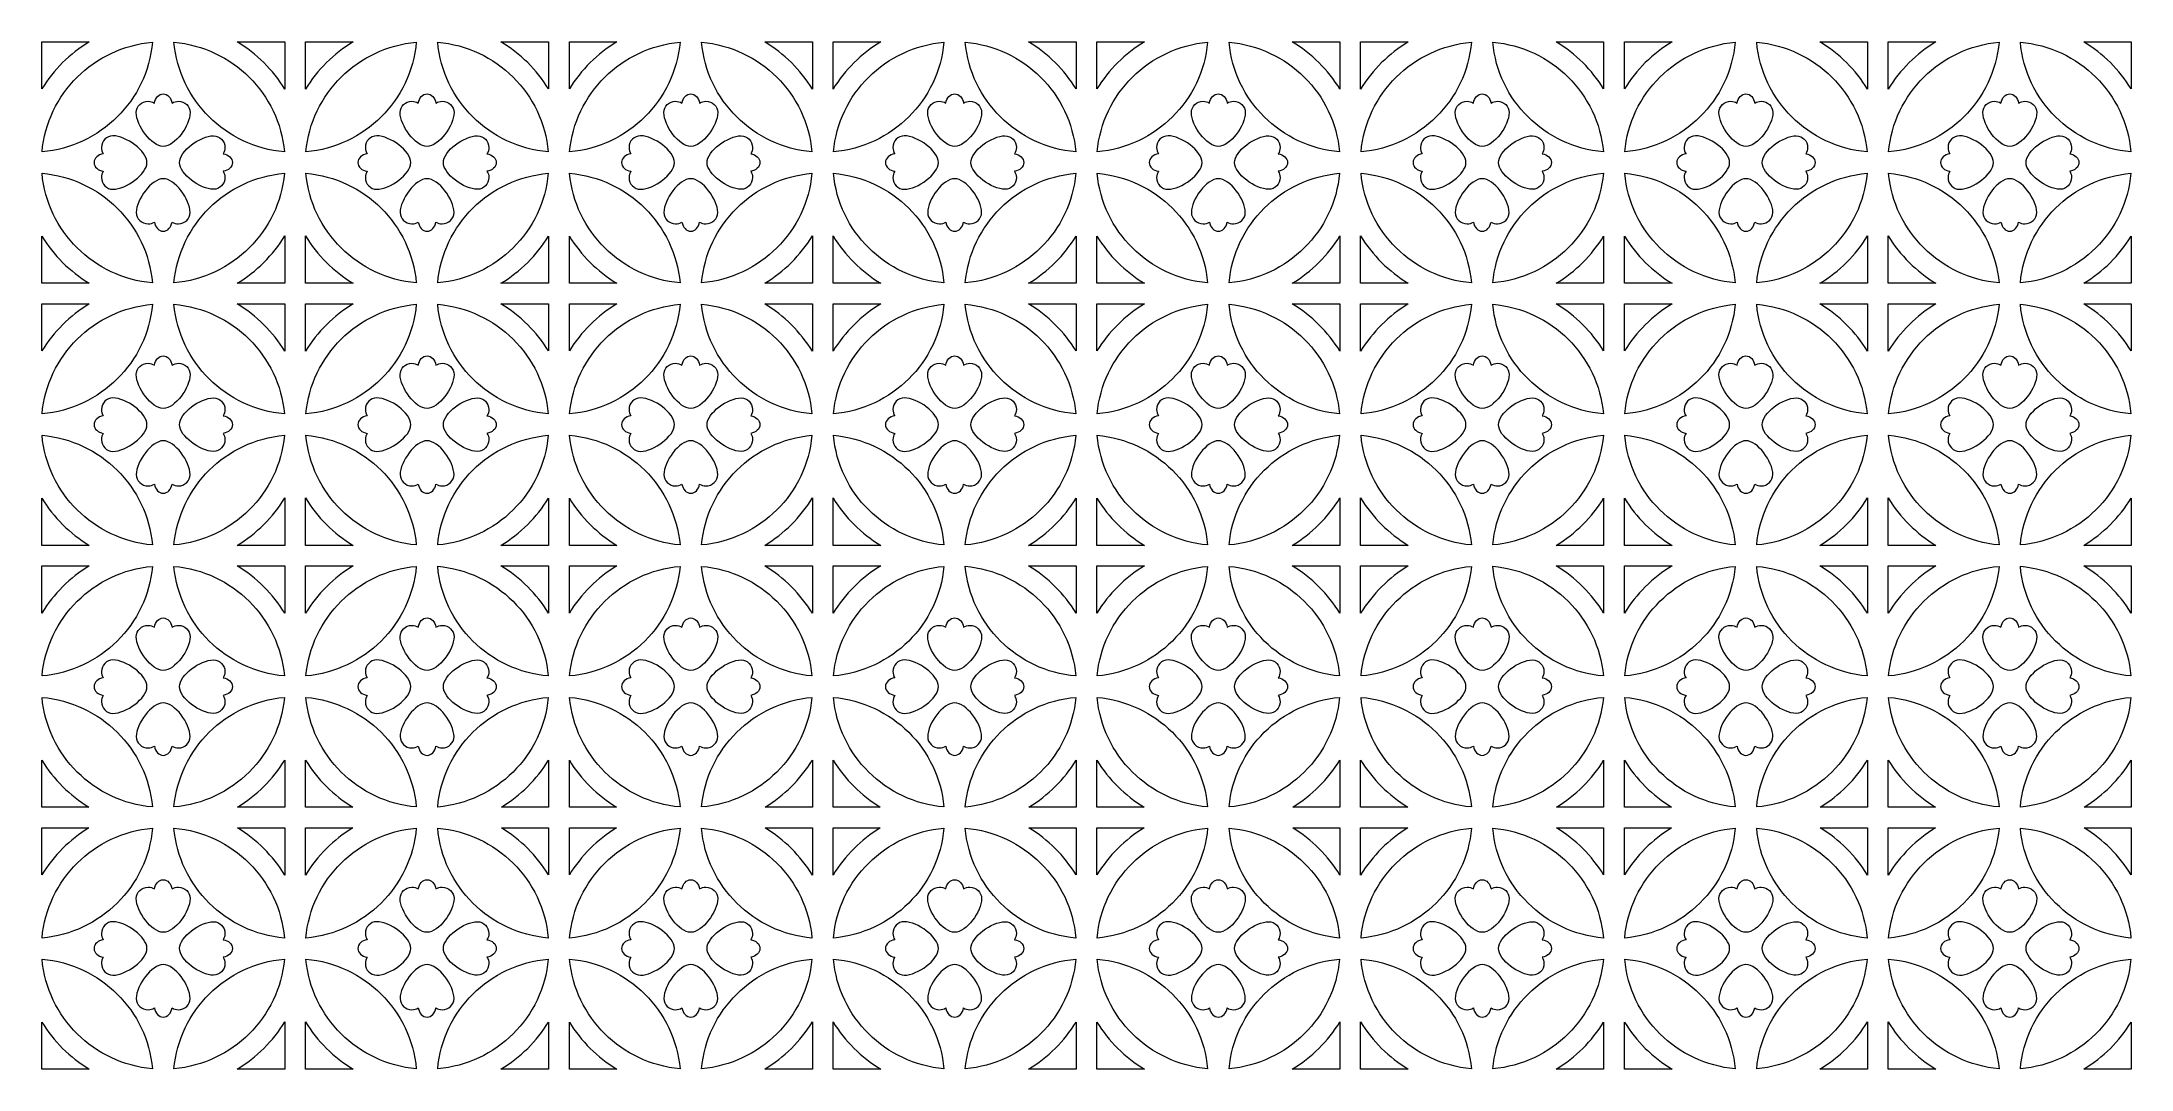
# Model space of a CAD drawing. Header units: millimetres. Extents: x -1200 to 1200, y -590 to 590.
import ezdxf

# ---------------------------------------------------------------- set-up
doc = ezdxf.new("R2010")
doc.units = ezdxf.units.MM
doc.header["$MEASUREMENT"] = 0
doc.layers.add('Layer 1', color=7, linetype='Continuous')

msp = doc.modelspace()

# ---------------------------------------------------------------- linework, layer by layer
at = {"layer": 'Layer 1', "color": 250, "lineweight": 20}
for points, knots in [([(-1200.0156, 589.9725), (-1200.0156, 589.9725), (-1200.0156, 535.8729), (-1200.0156, 535.8729), (-1193.2489, 546.8583), (-1185.207, 556.9788), (-1176.0903, 566.0319), (-1166.8906, 575.1709), (-1156.592, 583.2152), (-1145.4121, 589.9725), (-1145.4121, 589.9725), (-1200.0156, 589.9725), (-1200.0156, 589.9725)], [0, 0, 0, 0, 0.25, 0.25, 0.25, 0.5, 0.5, 0.5, 0.75, 0.75, 0.75, 1, 1, 1, 1]), ([(-1199.7046, 463.571), (-1166.1061, 466.5086), (-1135.8945, 481.2998), (-1113.3342, 503.7029), (-1090.7671, 526.1094), (-1075.879, 556.1105), (-1072.9173, 589.4748), (-1106.5191, 586.5372), (-1136.7274, 571.7562), (-1159.2911, 549.3532), (-1181.8547, 526.9433), (-1196.7463, 496.9387), (-1199.7046, 463.571)], [0, 0, 0, 0, 0.25, 0.25, 0.25, 0.5, 0.5, 0.5, 0.75, 0.75, 0.75, 1, 1, 1, 1]), ([(-1048.166, 589.4748), (-1045.2009, 556.1105), (-1030.3128, 526.1162), (-1007.7491, 503.7063), (-985.1854, 481.3033), (-954.9772, 466.5121), (-921.3753, 463.5744), (-924.3336, 496.9387), (-939.2216, 526.9399), (-961.7854, 549.3464), (-984.3456, 571.7528), (-1014.5641, 586.5372), (-1048.166, 589.4748)], [0, 0, 0, 0, 0.25, 0.25, 0.25, 0.5, 0.5, 0.5, 0.75, 0.75, 0.75, 1, 1, 1, 1]), ([(-975.6712, 589.9725), (-964.4879, 583.2152), (-954.1858, 575.1675), (-944.9827, 566.0285), (-935.783, 556.893), (-927.6789, 546.6661), (-920.8777, 535.5606), (-920.8777, 535.5606), (-920.8777, 589.9725), (-920.8777, 589.9725), (-920.8777, 589.9725), (-975.6712, 589.9725), (-975.6712, 589.9725)], [0, 0, 0, 0, 0.25, 0.25, 0.25, 0.5, 0.5, 0.5, 0.75, 0.75, 0.75, 1, 1, 1, 1]), ([(-897.1148, 589.9759), (-897.1148, 589.9759), (-897.1148, 589.9725), (-897.1148, 589.9725), (-897.1148, 589.9725), (-897.1148, 535.5675), (-897.1148, 535.5675), (-890.3135, 546.6729), (-882.206, 556.8964), (-873.0028, 566.0319), (-863.8032, 575.1709), (-853.5045, 583.2186), (-842.3247, 589.9759), (-842.3247, 589.9759), (-897.1148, 589.9759), (-897.1148, 589.9759)], [0, 0, 0, 0, 0.2, 0.2, 0.2, 0.4, 0.4, 0.4, 0.6, 0.6, 0.6, 0.8, 0.8, 0.8, 1, 1, 1, 1]), ([(-896.624, 463.5744), (-863.0221, 466.5121), (-832.8071, 481.2998), (-810.2434, 503.7029), (-787.6796, 526.1128), (-772.795, 556.1105), (-769.8333, 589.4748), (-803.4317, 586.5372), (-833.6399, 571.7562), (-856.2036, 549.3532), (-878.7708, 526.9433), (-893.6657, 496.9387), (-896.624, 463.5744)], [0, 0, 0, 0, 0.25, 0.25, 0.25, 0.5, 0.5, 0.5, 0.75, 0.75, 0.75, 1, 1, 1, 1]), ([(-745.2652, 589.492), (-742.3104, 556.1208), (-727.4188, 526.1196), (-704.8517, 503.7063), (-682.2465, 481.2621), (-651.9693, 466.4572), (-618.2913, 463.5572), (-621.2496, 496.9285), (-636.1308, 526.9399), (-658.6979, 549.3498), (-681.3031, 571.794), (-711.5907, 586.5921), (-745.2652, 589.492)], [0, 0, 0, 0, 0.25, 0.25, 0.25, 0.5, 0.5, 0.5, 0.75, 0.75, 0.75, 1, 1, 1, 1]), ([(-617.9768, 535.8661), (-617.9768, 535.8661), (-617.9768, 589.9725), (-617.9768, 589.9725), (-617.9768, 589.9725), (-617.9768, 589.9759), (-617.9768, 589.9759), (-617.9768, 589.9759), (-672.5803, 589.9759), (-672.5803, 589.9759), (-661.4004, 583.2152), (-651.0984, 575.1675), (-641.8953, 566.0285), (-632.782, 556.9753), (-624.7435, 546.8514), (-617.9768, 535.8661)], [0, 0, 0, 0, 0.2, 0.2, 0.2, 0.4, 0.4, 0.4, 0.6, 0.6, 0.6, 0.8, 0.8, 0.8, 1, 1, 1, 1]), ([(-594.0308, 589.9725), (-594.0308, 589.9725), (-594.0308, 535.8729), (-594.0308, 535.8729), (-587.2641, 546.8583), (-579.2187, 556.9788), (-570.102, 566.0319), (-560.9024, 575.1709), (-550.6072, 583.2152), (-539.4238, 589.9725), (-539.4238, 589.9725), (-594.0308, 589.9725), (-594.0308, 589.9725)], [0, 0, 0, 0, 0.25, 0.25, 0.25, 0.5, 0.5, 0.5, 0.75, 0.75, 0.75, 1, 1, 1, 1]), ([(-593.7197, 463.571), (-560.1213, 466.5086), (-529.9097, 481.2998), (-507.3425, 503.7029), (-484.7823, 526.1094), (-469.8908, 556.1105), (-466.9325, 589.4748), (-500.531, 586.5372), (-530.7391, 571.7562), (-553.3062, 549.3532), (-575.8699, 526.9433), (-590.7615, 496.9387), (-593.7197, 463.571)], [0, 0, 0, 0, 0.25, 0.25, 0.25, 0.5, 0.5, 0.5, 0.75, 0.75, 0.75, 1, 1, 1, 1]), ([(-442.1778, 589.4748), (-439.216, 556.1105), (-424.3245, 526.1162), (-401.7643, 503.7063), (-379.2006, 481.3033), (-348.989, 466.5121), (-315.3905, 463.5744), (-318.3488, 496.9387), (-333.2334, 526.9399), (-355.7971, 549.3464), (-378.3608, 571.7528), (-408.5759, 586.5372), (-442.1778, 589.4748)], [0, 0, 0, 0, 0.25, 0.25, 0.25, 0.5, 0.5, 0.5, 0.75, 0.75, 0.75, 1, 1, 1, 1]), ([(-369.683, 589.9725), (-358.4996, 583.2152), (-348.201, 575.1675), (-338.9979, 566.0285), (-329.7983, 556.893), (-321.6941, 546.6661), (-314.8894, 535.5606), (-314.8894, 535.5606), (-314.8894, 589.9725), (-314.8894, 589.9725), (-314.8894, 589.9725), (-369.683, 589.9725), (-369.683, 589.9725)], [0, 0, 0, 0, 0.25, 0.25, 0.25, 0.5, 0.5, 0.5, 0.75, 0.75, 0.75, 1, 1, 1, 1]), ([(-291.13, 589.9759), (-291.13, 589.9759), (-291.13, 589.9725), (-291.13, 589.9725), (-291.13, 589.9725), (-291.13, 535.5675), (-291.13, 535.5675), (-284.3252, 546.6729), (-276.2142, 556.8964), (-267.0146, 566.0319), (-257.8115, 575.1709), (-247.5198, 583.2186), (-236.3364, 589.9759), (-236.3364, 589.9759), (-291.13, 589.9759), (-291.13, 589.9759)], [0, 0, 0, 0, 0.2, 0.2, 0.2, 0.4, 0.4, 0.4, 0.6, 0.6, 0.6, 0.8, 0.8, 0.8, 1, 1, 1, 1]), ([(-290.6323, 463.5744), (-257.0339, 466.5121), (-226.8222, 481.2998), (-204.2586, 503.7029), (-181.6949, 526.1128), (-166.8068, 556.1105), (-163.8451, 589.4748), (-197.4435, 586.5372), (-227.6517, 571.7562), (-250.2153, 549.3532), (-272.7791, 526.9433), (-287.6741, 496.9387), (-290.6323, 463.5744)], [0, 0, 0, 0, 0.25, 0.25, 0.25, 0.5, 0.5, 0.5, 0.75, 0.75, 0.75, 1, 1, 1, 1]), ([(-139.2804, 589.492), (-136.3221, 556.1208), (-121.4306, 526.1196), (-98.8635, 503.7063), (-76.2618, 481.2621), (-45.9775, 466.4572), (-12.3066, 463.5572), (-15.2614, 496.9285), (-30.1425, 526.9364), (-52.7097, 549.3498), (-75.3148, 571.794), (-105.6025, 586.5921), (-139.2804, 589.492)], [0, 0, 0, 0, 0.25, 0.25, 0.25, 0.5, 0.5, 0.5, 0.75, 0.75, 0.75, 1, 1, 1, 1]), ([(-11.9886, 535.8661), (-11.9886, 535.8661), (-11.9886, 589.9725), (-11.9886, 589.9725), (-11.9886, 589.9725), (-11.9886, 589.9759), (-11.9886, 589.9759), (-11.9886, 589.9759), (-66.5956, 589.9759), (-66.5956, 589.9759), (-55.4122, 583.2152), (-45.1101, 575.1675), (-35.9104, 566.0285), (-26.7937, 556.9753), (-18.7519, 546.8514), (-11.9886, 535.8661)], [0, 0, 0, 0, 0.2, 0.2, 0.2, 0.4, 0.4, 0.4, 0.6, 0.6, 0.6, 0.8, 0.8, 0.8, 1, 1, 1, 1]), ([(11.9609, 589.9725), (11.9609, 589.9725), (11.9609, 535.8764), (11.9609, 535.8764), (18.7241, 546.8583), (26.766, 556.9788), (35.8828, 566.0319), (45.0859, 575.1709), (55.381, 583.2152), (66.5644, 589.9725), (66.5644, 589.9725), (11.9609, 589.9725), (11.9609, 589.9725)], [0, 0, 0, 0, 0.25, 0.25, 0.25, 0.5, 0.5, 0.5, 0.75, 0.75, 0.75, 1, 1, 1, 1]), ([(12.2685, 463.571), (45.8669, 466.5086), (76.0785, 481.2998), (98.6422, 503.7029), (121.2094, 526.1094), (136.094, 556.1105), (139.0523, 589.4748), (105.4539, 586.5372), (75.2457, 571.7562), (52.6854, 549.3532), (30.1183, 526.9433), (15.2267, 496.9387), (12.2685, 463.571)], [0, 0, 0, 0, 0.25, 0.25, 0.25, 0.5, 0.5, 0.5, 0.75, 0.75, 0.75, 1, 1, 1, 1]), ([(163.8105, 589.4748), (166.7687, 556.1105), (181.6603, 526.1162), (204.224, 503.7063), (226.7877, 481.3033), (256.9958, 466.5121), (290.5943, 463.5744), (287.636, 496.9387), (272.7514, 526.9399), (250.1911, 549.3464), (227.624, 571.7528), (197.4089, 586.5372), (163.8105, 589.4748)], [0, 0, 0, 0, 0.25, 0.25, 0.25, 0.5, 0.5, 0.5, 0.75, 0.75, 0.75, 1, 1, 1, 1]), ([(236.3018, 589.9725), (247.4851, 583.2152), (257.7873, 575.1675), (266.9869, 566.0285), (276.19, 556.893), (284.2976, 546.6661), (291.0988, 535.5606), (291.0988, 535.5606), (291.0988, 589.9725), (291.0988, 589.9725), (291.0988, 589.9725), (236.3018, 589.9725), (236.3018, 589.9725)], [0, 0, 0, 0, 0.25, 0.25, 0.25, 0.5, 0.5, 0.5, 0.75, 0.75, 0.75, 1, 1, 1, 1]), ([(314.8583, 589.9759), (314.8583, 589.9759), (314.8583, 589.9725), (314.8583, 589.9725), (314.8583, 589.9725), (314.8583, 535.5675), (314.8583, 535.5675), (321.6629, 546.6729), (329.7705, 556.8964), (338.9736, 566.0319), (348.1733, 575.1709), (358.4685, 583.2186), (369.6518, 589.9759), (369.6518, 589.9759), (314.8583, 589.9759), (314.8583, 589.9759)], [0, 0, 0, 0, 0.2, 0.2, 0.2, 0.4, 0.4, 0.4, 0.6, 0.6, 0.6, 0.8, 0.8, 0.8, 1, 1, 1, 1]), ([(315.3525, 463.5744), (348.9509, 466.5121), (379.166, 481.2998), (401.7297, 503.7029), (424.2934, 526.1128), (439.1815, 556.1105), (442.1397, 589.4748), (408.5413, 586.5372), (378.3331, 571.7562), (355.7694, 549.3532), (333.2057, 526.9433), (318.3107, 496.9387), (315.3525, 463.5744)], [0, 0, 0, 0, 0.25, 0.25, 0.25, 0.5, 0.5, 0.5, 0.75, 0.75, 0.75, 1, 1, 1, 1]), ([(466.7113, 589.492), (469.6661, 556.1208), (484.5576, 526.1196), (507.1248, 503.7063), (529.73, 481.2621), (560.0072, 466.4572), (593.6817, 463.5572), (590.7269, 496.9285), (575.8423, 526.9399), (553.2785, 549.3498), (530.6699, 571.794), (500.3857, 586.5921), (466.7113, 589.492)], [0, 0, 0, 0, 0.25, 0.25, 0.25, 0.5, 0.5, 0.5, 0.75, 0.75, 0.75, 1, 1, 1, 1]), ([(593.9996, 535.8661), (593.9996, 535.8661), (593.9996, 589.9725), (593.9996, 589.9725), (593.9996, 589.9725), (593.9996, 589.9759), (593.9996, 589.9759), (593.9996, 589.9759), (539.3892, 589.9759), (539.3892, 589.9759), (550.576, 583.2152), (560.8747, 575.1675), (570.0777, 566.0285), (579.1945, 556.9753), (587.233, 546.8514), (593.9996, 535.8661)], [0, 0, 0, 0, 0.2, 0.2, 0.2, 0.4, 0.4, 0.4, 0.6, 0.6, 0.6, 0.8, 0.8, 0.8, 1, 1, 1, 1]), ([(617.9457, 589.9725), (617.9457, 589.9725), (617.9457, 535.8729), (617.9457, 535.8729), (624.7124, 546.8583), (632.7578, 556.9788), (641.8745, 566.0319), (651.0706, 575.1709), (661.3693, 583.2152), (672.5492, 589.9725), (672.5492, 589.9725), (617.9457, 589.9725), (617.9457, 589.9725)], [0, 0, 0, 0, 0.25, 0.25, 0.25, 0.5, 0.5, 0.5, 0.75, 0.75, 0.75, 1, 1, 1, 1]), ([(618.2533, 463.571), (651.8517, 466.5086), (682.0668, 481.2998), (704.6305, 503.7029), (727.1942, 526.1094), (742.0857, 556.1105), (745.044, 589.4748), (711.4455, 586.5372), (681.2339, 571.7562), (658.6702, 549.3532), (636.1031, 526.9433), (621.215, 496.9387), (618.2533, 463.571)], [0, 0, 0, 0, 0.25, 0.25, 0.25, 0.5, 0.5, 0.5, 0.75, 0.75, 0.75, 1, 1, 1, 1]), ([(769.7953, 589.4748), (772.7604, 556.1105), (787.6485, 526.1162), (810.2122, 503.7063), (832.7724, 481.3033), (862.9841, 466.5121), (896.586, 463.5744), (893.6277, 496.9387), (878.7431, 526.9399), (856.1759, 549.3464), (833.6157, 571.7528), (803.3972, 586.5372), (769.7953, 589.4748)], [0, 0, 0, 0, 0.25, 0.25, 0.25, 0.5, 0.5, 0.5, 0.75, 0.75, 0.75, 1, 1, 1, 1]), ([(842.2935, 589.9725), (853.4734, 583.2152), (863.7755, 575.1675), (872.9786, 566.0285), (882.1783, 556.893), (890.2824, 546.6661), (897.0836, 535.5606), (897.0836, 535.5606), (897.0836, 589.9725), (897.0836, 589.9725), (897.0836, 589.9725), (842.2935, 589.9725), (842.2935, 589.9725)], [0, 0, 0, 0, 0.25, 0.25, 0.25, 0.5, 0.5, 0.5, 0.75, 0.75, 0.75, 1, 1, 1, 1]), ([(920.8465, 589.9759), (920.8465, 589.9759), (920.8465, 589.9725), (920.8465, 589.9725), (920.8465, 589.9725), (920.8465, 535.5675), (920.8465, 535.5675), (927.6478, 546.6729), (935.7553, 556.8964), (944.9585, 566.0319), (954.1581, 575.1709), (964.4567, 583.2186), (975.6366, 589.9759), (975.6366, 589.9759), (920.8465, 589.9759), (920.8465, 589.9759)], [0, 0, 0, 0, 0.2, 0.2, 0.2, 0.4, 0.4, 0.4, 0.6, 0.6, 0.6, 0.8, 0.8, 0.8, 1, 1, 1, 1]), ([(921.3407, 463.5744), (954.9392, 466.5121), (985.1508, 481.2998), (1007.7179, 503.7029), (1030.2816, 526.1128), (1045.1662, 556.1105), (1048.1314, 589.4748), (1014.533, 586.5372), (984.3213, 571.7562), (961.7611, 549.3532), (939.1905, 526.9433), (924.299, 496.9387), (921.3407, 463.5744)], [0, 0, 0, 0, 0.25, 0.25, 0.25, 0.5, 0.5, 0.5, 0.75, 0.75, 0.75, 1, 1, 1, 1]), ([(1072.696, 589.492), (1075.6509, 556.1208), (1090.5459, 526.1196), (1113.1095, 503.7063), (1135.7147, 481.2621), (1165.9955, 466.4572), (1199.6665, 463.5572), (1196.7116, 496.9285), (1181.8305, 526.9399), (1159.2634, 549.3498), (1136.6582, 571.794), (1106.3705, 586.5921), (1072.696, 589.492)], [0, 0, 0, 0, 0.25, 0.25, 0.25, 0.5, 0.5, 0.5, 0.75, 0.75, 0.75, 1, 1, 1, 1]), ([(1199.9844, 535.8661), (1199.9844, 535.8661), (1199.9844, 589.9725), (1199.9844, 589.9725), (1199.9844, 589.9725), (1199.9844, 589.9759), (1199.9844, 589.9759), (1199.9844, 589.9759), (1145.3809, 589.9759), (1145.3809, 589.9759), (1156.5608, 583.2152), (1166.8629, 575.1675), (1176.0626, 566.0285), (1185.1793, 556.9753), (1193.2212, 546.8514), (1199.9844, 535.8661)], [0, 0, 0, 0, 0.2, 0.2, 0.2, 0.4, 0.4, 0.4, 0.6, 0.6, 0.6, 0.8, 0.8, 0.8, 1, 1, 1, 1]), ([(-1077.9733, 521.696), (-1085.4277, 521.696), (-1091.4686, 515.8653), (-1091.4686, 508.6791), (-1091.4686, 493.5927), (-1073.9575, 469.8375), (-1060.5417, 469.8375), (-1047.1258, 469.8375), (-1029.6147, 493.5927), (-1029.6147, 508.6791), (-1029.6147, 515.8653), (-1035.6556, 521.696), (-1043.1031, 521.696), (-1045.7987, 521.696), (-1048.3112, 520.9376), (-1050.4158, 519.6266), (-1051.3247, 525.6392), (-1055.5133, 530.1864), (-1060.5417, 530.1864), (-1065.57, 530.1864), (-1069.7586, 525.6358), (-1070.6675, 519.6232), (-1072.7756, 520.9376), (-1075.2777, 521.696), (-1077.9733, 521.696)], [0, 0, 0, 0, 0.125, 0.125, 0.125, 0.25, 0.25, 0.25, 0.375, 0.375, 0.375, 0.5, 0.5, 0.5, 0.625, 0.625, 0.625, 0.75, 0.75, 0.75, 0.875, 0.875, 0.875, 1, 1, 1, 1]), ([(-774.8859, 521.6994), (-782.3368, 521.6994), (-788.3777, 515.8653), (-788.3777, 508.6791), (-788.3777, 493.5927), (-770.8666, 469.8375), (-757.4508, 469.8375), (-744.0384, 469.8375), (-726.5272, 493.5961), (-726.5272, 508.6791), (-726.5272, 515.8653), (-732.5647, 521.6994), (-740.0191, 521.6994), (-742.7078, 521.6994), (-745.2203, 520.9376), (-747.3284, 519.6266), (-748.2373, 525.6392), (-752.4224, 530.1864), (-757.4542, 530.1864), (-762.4826, 530.1864), (-766.6711, 525.6392), (-767.5801, 519.6232), (-769.6847, 520.9376), (-772.1937, 521.6994), (-774.8859, 521.6994)], [0, 0, 0, 0, 0.125, 0.125, 0.125, 0.25, 0.25, 0.25, 0.375, 0.375, 0.375, 0.5, 0.5, 0.5, 0.625, 0.625, 0.625, 0.75, 0.75, 0.75, 0.875, 0.875, 0.875, 1, 1, 1, 1]), ([(-471.9885, 521.696), (-479.436, 521.696), (-485.4804, 515.8653), (-485.4804, 508.6791), (-485.4804, 493.5927), (-467.9659, 469.8375), (-454.5534, 469.8375), (-441.141, 469.8375), (-423.623, 493.5927), (-423.623, 508.6791), (-423.623, 515.8653), (-429.6674, 521.696), (-437.1183, 521.696), (-439.8105, 521.696), (-442.3194, 520.9376), (-444.4276, 519.6266), (-445.3399, 525.6392), (-449.525, 530.1864), (-454.5534, 530.1864), (-459.5853, 530.1864), (-463.7669, 525.6358), (-464.6827, 519.6232), (-466.7874, 520.9376), (-469.2929, 521.696), (-471.9885, 521.696)], [0, 0, 0, 0, 0.125, 0.125, 0.125, 0.25, 0.25, 0.25, 0.375, 0.375, 0.375, 0.5, 0.5, 0.5, 0.625, 0.625, 0.625, 0.75, 0.75, 0.75, 0.875, 0.875, 0.875, 1, 1, 1, 1]), ([(-168.9011, 521.6994), (-176.352, 521.6994), (-182.393, 515.8653), (-182.393, 508.6791), (-182.393, 493.5927), (-164.8819, 469.8375), (-151.466, 469.8375), (-138.0501, 469.8375), (-120.539, 493.5961), (-120.539, 508.6791), (-120.539, 515.8653), (-126.5799, 521.6994), (-134.0309, 521.6994), (-136.7231, 521.6994), (-139.2355, 520.9376), (-141.3436, 519.6266), (-142.249, 525.6392), (-146.4376, 530.1864), (-151.466, 530.1864), (-156.4944, 530.1864), (-160.6829, 525.6392), (-161.5918, 519.6232), (-163.7, 520.9376), (-166.2055, 521.6994), (-168.9011, 521.6994)], [0, 0, 0, 0, 0.125, 0.125, 0.125, 0.25, 0.25, 0.25, 0.375, 0.375, 0.375, 0.5, 0.5, 0.5, 0.625, 0.625, 0.625, 0.75, 0.75, 0.75, 0.875, 0.875, 0.875, 1, 1, 1, 1]), ([(133.9997, 521.696), (126.5488, 521.696), (120.5078, 515.8653), (120.5078, 508.6791), (120.5078, 493.5927), (138.019, 469.8375), (151.4349, 469.8375), (164.8507, 469.8375), (182.3618, 493.5927), (182.3618, 508.6791), (182.3618, 515.8653), (176.3209, 521.696), (168.8699, 521.696), (166.1743, 521.696), (163.6653, 520.9376), (161.5607, 519.6266), (160.6517, 525.6392), (156.4632, 530.1864), (151.4349, 530.1864), (146.4065, 530.1864), (142.2179, 525.6358), (141.309, 519.6232), (139.2009, 520.9376), (136.6919, 521.696), (133.9997, 521.696)], [0, 0, 0, 0, 0.125, 0.125, 0.125, 0.25, 0.25, 0.25, 0.375, 0.375, 0.375, 0.5, 0.5, 0.5, 0.625, 0.625, 0.625, 0.75, 0.75, 0.75, 0.875, 0.875, 0.875, 1, 1, 1, 1]), ([(437.0872, 521.6994), (429.6362, 521.6994), (423.5953, 515.8653), (423.5953, 508.6791), (423.5953, 493.5927), (441.1064, 469.8375), (454.5223, 469.8375), (467.9347, 469.8375), (485.4493, 493.5961), (485.4493, 508.6791), (485.4493, 515.8653), (479.4049, 521.6994), (471.9573, 521.6994), (469.2618, 521.6994), (466.7562, 520.9376), (464.6481, 519.6266), (463.7357, 525.6392), (459.5506, 530.1864), (454.5223, 530.1864), (449.4939, 530.1864), (445.3053, 525.6392), (444.393, 519.6232), (442.2849, 520.9376), (439.7828, 521.6994), (437.0872, 521.6994)], [0, 0, 0, 0, 0.125, 0.125, 0.125, 0.25, 0.25, 0.25, 0.375, 0.375, 0.375, 0.5, 0.5, 0.5, 0.625, 0.625, 0.625, 0.75, 0.75, 0.75, 0.875, 0.875, 0.875, 1, 1, 1, 1]), ([(739.988, 521.696), (732.537, 521.696), (726.4961, 515.8653), (726.4961, 508.6791), (726.4961, 493.5927), (744.0072, 469.8375), (757.423, 469.8375), (770.8355, 469.8375), (788.3466, 493.5927), (788.3466, 508.6791), (788.3466, 515.8653), (782.3057, 521.696), (774.8547, 521.696), (772.166, 521.696), (769.6536, 520.9376), (767.5454, 519.6266), (766.6366, 525.6392), (762.4514, 530.1864), (757.4196, 530.1864), (752.3913, 530.1864), (748.2027, 525.6358), (747.2938, 519.6232), (745.1891, 520.9376), (742.6801, 521.696), (739.988, 521.696)], [0, 0, 0, 0, 0.125, 0.125, 0.125, 0.25, 0.25, 0.25, 0.375, 0.375, 0.375, 0.5, 0.5, 0.5, 0.625, 0.625, 0.625, 0.75, 0.75, 0.75, 0.875, 0.875, 0.875, 1, 1, 1, 1]), ([(1043.0719, 521.6994), (1035.6244, 521.6994), (1029.5835, 515.8653), (1029.5835, 508.6791), (1029.5835, 493.5927), (1047.0946, 469.8375), (1060.5105, 469.8375), (1073.9229, 469.8375), (1091.4375, 493.5961), (1091.4375, 508.6791), (1091.4375, 515.8653), (1085.3965, 521.6994), (1077.9422, 521.6994), (1075.25, 521.6994), (1072.741, 520.9376), (1070.6329, 519.6266), (1069.724, 525.6392), (1065.5389, 530.1864), (1060.5105, 530.1864), (1055.4787, 530.1864), (1051.2936, 525.6392), (1050.3812, 519.6232), (1048.2765, 520.9376), (1045.7676, 521.6994), (1043.0719, 521.6994)], [0, 0, 0, 0, 0.125, 0.125, 0.125, 0.25, 0.25, 0.25, 0.375, 0.375, 0.375, 0.5, 0.5, 0.5, 0.625, 0.625, 0.625, 0.75, 0.75, 0.75, 0.875, 0.875, 0.875, 1, 1, 1, 1]), ([(-1131.4467, 468.5952), (-1131.4467, 475.9942), (-1125.5785, 481.9965), (-1118.3384, 481.9965), (-1103.1462, 481.9965), (-1079.2243, 464.6039), (-1079.2243, 451.285), (-1079.2243, 437.9626), (-1103.1462, 420.57), (-1118.3384, 420.57), (-1125.5785, 420.57), (-1131.4467, 426.5723), (-1131.4467, 433.9679), (-1131.4467, 436.6448), (-1130.6829, 439.1363), (-1129.3628, 441.2263), (-1135.421, 442.1323), (-1139.9967, 446.2916), (-1139.9967, 451.285), (-1139.9967, 456.2783), (-1135.4176, 460.4343), (-1129.3593, 461.3403), (-1130.6829, 463.4337), (-1131.4467, 465.9184), (-1131.4467, 468.5952)], [0, 0, 0, 0, 0.125, 0.125, 0.125, 0.25, 0.25, 0.25, 0.375, 0.375, 0.375, 0.5, 0.5, 0.5, 0.625, 0.625, 0.625, 0.75, 0.75, 0.75, 0.875, 0.875, 0.875, 1, 1, 1, 1]), ([(-989.6331, 468.5952), (-989.6331, 475.9942), (-995.5048, 481.9965), (-1002.7414, 481.9965), (-1017.9302, 481.9965), (-1041.859, 464.6039), (-1041.859, 451.285), (-1041.859, 437.9626), (-1017.9302, 420.57), (-1002.7414, 420.57), (-995.5048, 420.57), (-989.6331, 426.5723), (-989.6331, 433.9679), (-989.6331, 436.6448), (-990.3969, 439.1363), (-991.7205, 441.2263), (-985.6623, 442.1323), (-981.0866, 446.2916), (-981.0866, 451.285), (-981.0866, 456.2783), (-985.6623, 460.4343), (-991.7205, 461.3403), (-990.4004, 463.4337), (-989.6331, 465.9184), (-989.6331, 468.5952)], [0, 0, 0, 0, 0.125, 0.125, 0.125, 0.25, 0.25, 0.25, 0.375, 0.375, 0.375, 0.5, 0.5, 0.5, 0.625, 0.625, 0.625, 0.75, 0.75, 0.75, 0.875, 0.875, 0.875, 1, 1, 1, 1]), ([(-828.3593, 468.5952), (-828.3593, 475.9942), (-822.4911, 481.9965), (-815.251, 481.9965), (-800.0622, 481.9965), (-776.1369, 464.6039), (-776.1369, 451.285), (-776.1369, 437.9626), (-800.0622, 420.57), (-815.251, 420.57), (-822.4911, 420.57), (-828.3593, 426.5723), (-828.3593, 433.9714), (-828.3593, 436.6448), (-827.5955, 439.1363), (-826.2719, 441.2263), (-832.3336, 442.1323), (-836.9058, 446.2916), (-836.9058, 451.285), (-836.9058, 456.2783), (-832.3301, 460.4343), (-826.2719, 461.3403), (-827.5955, 463.4337), (-828.3593, 465.9218), (-828.3593, 468.5952)], [0, 0, 0, 0, 0.125, 0.125, 0.125, 0.25, 0.25, 0.25, 0.375, 0.375, 0.375, 0.5, 0.5, 0.5, 0.625, 0.625, 0.625, 0.75, 0.75, 0.75, 0.875, 0.875, 0.875, 1, 1, 1, 1]), ([(-686.5457, 468.5952), (-686.5457, 475.9942), (-692.4139, 481.9965), (-699.654, 481.9965), (-714.8428, 481.9965), (-738.7681, 464.6039), (-738.7681, 451.285), (-738.7681, 437.9626), (-714.8428, 420.57), (-699.654, 420.57), (-692.4139, 420.57), (-686.5457, 426.5723), (-686.5457, 433.9714), (-686.5457, 436.6448), (-687.3095, 439.1363), (-688.6331, 441.2263), (-682.5714, 442.1323), (-677.9992, 446.2916), (-677.9992, 451.285), (-677.9992, 456.2783), (-682.5748, 460.4343), (-688.6331, 461.3403), (-687.3095, 463.4337), (-686.5457, 465.9218), (-686.5457, 468.5952)], [0, 0, 0, 0, 0.125, 0.125, 0.125, 0.25, 0.25, 0.25, 0.375, 0.375, 0.375, 0.5, 0.5, 0.5, 0.625, 0.625, 0.625, 0.75, 0.75, 0.75, 0.875, 0.875, 0.875, 1, 1, 1, 1]), ([(-525.4619, 468.5952), (-525.4619, 475.9942), (-519.5903, 481.9965), (-512.3502, 481.9965), (-497.1614, 481.9965), (-473.2361, 464.6039), (-473.2361, 451.285), (-473.2361, 437.9626), (-497.1614, 420.57), (-512.3502, 420.57), (-519.5903, 420.57), (-525.4619, 426.5723), (-525.4619, 433.9679), (-525.4619, 436.6448), (-524.6982, 439.1363), (-523.3746, 441.2263), (-529.4293, 442.1323), (-534.0084, 446.2916), (-534.0084, 451.285), (-534.0084, 456.2783), (-529.4293, 460.4343), (-523.3746, 461.3403), (-524.6947, 463.4337), (-525.4619, 465.9184), (-525.4619, 468.5952)], [0, 0, 0, 0, 0.125, 0.125, 0.125, 0.25, 0.25, 0.25, 0.375, 0.375, 0.375, 0.5, 0.5, 0.5, 0.625, 0.625, 0.625, 0.75, 0.75, 0.75, 0.875, 0.875, 0.875, 1, 1, 1, 1]), ([(-383.6449, 468.5952), (-383.6449, 475.9942), (-389.5165, 481.9965), (-396.7566, 481.9965), (-411.9454, 481.9965), (-435.8673, 464.6039), (-435.8673, 451.285), (-435.8673, 437.9626), (-411.9454, 420.57), (-396.7566, 420.57), (-389.5165, 420.57), (-383.6449, 426.5723), (-383.6449, 433.9679), (-383.6449, 436.6448), (-384.4086, 439.1363), (-385.7288, 441.2263), (-379.674, 442.1323), (-375.0949, 446.2916), (-375.0949, 451.285), (-375.0949, 456.2783), (-379.6775, 460.4343), (-385.7323, 461.3403), (-384.4086, 463.4337), (-383.6449, 465.9184), (-383.6449, 468.5952)], [0, 0, 0, 0, 0.125, 0.125, 0.125, 0.25, 0.25, 0.25, 0.375, 0.375, 0.375, 0.5, 0.5, 0.5, 0.625, 0.625, 0.625, 0.75, 0.75, 0.75, 0.875, 0.875, 0.875, 1, 1, 1, 1]), ([(-222.3745, 468.5952), (-222.3745, 475.9942), (-216.5029, 481.9965), (-209.2662, 481.9965), (-194.0705, 481.9965), (-170.1487, 464.6039), (-170.1487, 451.285), (-170.1487, 437.9626), (-194.074, 420.57), (-209.2662, 420.57), (-216.5029, 420.57), (-222.3745, 426.5723), (-222.3745, 433.9714), (-222.3745, 436.6448), (-221.6073, 439.1363), (-220.2871, 441.2263), (-226.3419, 442.1323), (-230.921, 446.2916), (-230.921, 451.285), (-230.921, 456.2783), (-226.3419, 460.4343), (-220.2837, 461.3403), (-221.6073, 463.4337), (-222.3745, 465.9218), (-222.3745, 468.5952)], [0, 0, 0, 0, 0.125, 0.125, 0.125, 0.25, 0.25, 0.25, 0.375, 0.375, 0.375, 0.5, 0.5, 0.5, 0.625, 0.625, 0.625, 0.75, 0.75, 0.75, 0.875, 0.875, 0.875, 1, 1, 1, 1]), ([(-80.5575, 468.5952), (-80.5575, 475.9942), (-86.429, 481.9965), (-93.6658, 481.9965), (-108.858, 481.9965), (-132.7833, 464.6039), (-132.7833, 451.285), (-132.7833, 437.9626), (-108.8545, 420.57), (-93.6658, 420.57), (-86.429, 420.57), (-80.5575, 426.5723), (-80.5575, 433.9714), (-80.5575, 436.6448), (-81.3247, 439.1363), (-82.6448, 441.2263), (-76.5866, 442.1323), (-72.011, 446.2916), (-72.011, 451.285), (-72.011, 456.2783), (-76.5901, 460.4343), (-82.6483, 461.3403), (-81.3247, 463.4337), (-80.5575, 465.9218), (-80.5575, 468.5952)], [0, 0, 0, 0, 0.125, 0.125, 0.125, 0.25, 0.25, 0.25, 0.375, 0.375, 0.375, 0.5, 0.5, 0.5, 0.625, 0.625, 0.625, 0.75, 0.75, 0.75, 0.875, 0.875, 0.875, 1, 1, 1, 1]), ([(80.5263, 468.5952), (80.5263, 475.9942), (86.3979, 481.9965), (93.6346, 481.9965), (108.8268, 481.9965), (132.7521, 464.6039), (132.7521, 451.285), (132.7521, 437.9626), (108.8234, 420.57), (93.6346, 420.57), (86.3979, 420.57), (80.5263, 426.5723), (80.5263, 433.9679), (80.5263, 436.6448), (81.2935, 439.1363), (82.6137, 441.2263), (76.5554, 442.1323), (71.9798, 446.2916), (71.9798, 451.285), (71.9798, 456.2783), (76.5589, 460.4343), (82.6171, 461.3403), (81.2935, 463.4337), (80.5263, 465.9184), (80.5263, 468.5952)], [0, 0, 0, 0, 0.125, 0.125, 0.125, 0.25, 0.25, 0.25, 0.375, 0.375, 0.375, 0.5, 0.5, 0.5, 0.625, 0.625, 0.625, 0.75, 0.75, 0.75, 0.875, 0.875, 0.875, 1, 1, 1, 1]), ([(222.3433, 468.5952), (222.3433, 475.9942), (216.4717, 481.9965), (209.2351, 481.9965), (194.0428, 481.9965), (170.1175, 464.6039), (170.1175, 451.285), (170.1175, 437.9626), (194.0428, 420.57), (209.2351, 420.57), (216.4717, 420.57), (222.3433, 426.5723), (222.3433, 433.9679), (222.3433, 436.6448), (221.5761, 439.1363), (220.256, 441.2263), (226.3107, 442.1323), (230.8898, 446.2916), (230.8898, 451.285), (230.8898, 456.2783), (226.3107, 460.4343), (220.256, 461.3403), (221.5761, 463.4337), (222.3433, 465.9184), (222.3433, 468.5952)], [0, 0, 0, 0, 0.125, 0.125, 0.125, 0.25, 0.25, 0.25, 0.375, 0.375, 0.375, 0.5, 0.5, 0.5, 0.625, 0.625, 0.625, 0.75, 0.75, 0.75, 0.875, 0.875, 0.875, 1, 1, 1, 1]), ([(383.6137, 468.5952), (383.6137, 475.9942), (389.4854, 481.9965), (396.7255, 481.9965), (411.9142, 481.9965), (435.8361, 464.6039), (435.8361, 451.285), (435.8361, 437.9626), (411.9142, 420.57), (396.7255, 420.57), (389.4854, 420.57), (383.6137, 426.5723), (383.6137, 433.9714), (383.6137, 436.6448), (384.3775, 439.1363), (385.6977, 441.2263), (379.6429, 442.1323), (375.0638, 446.2916), (375.0638, 451.285), (375.0638, 456.2783), (379.6463, 460.4343), (385.7011, 461.3403), (384.3775, 463.4337), (383.6137, 465.9218), (383.6137, 468.5952)], [0, 0, 0, 0, 0.125, 0.125, 0.125, 0.25, 0.25, 0.25, 0.375, 0.375, 0.375, 0.5, 0.5, 0.5, 0.625, 0.625, 0.625, 0.75, 0.75, 0.75, 0.875, 0.875, 0.875, 1, 1, 1, 1]), ([(525.4308, 468.5952), (525.4308, 475.9942), (519.5592, 481.9965), (512.319, 481.9965), (497.1303, 481.9965), (473.2084, 464.6039), (473.2084, 451.285), (473.2084, 437.9626), (497.1303, 420.57), (512.319, 420.57), (519.5592, 420.57), (525.4308, 426.5723), (525.4308, 433.9714), (525.4308, 436.6448), (524.667, 439.1363), (523.3434, 441.2263), (529.3982, 442.1323), (533.9773, 446.2916), (533.9773, 451.285), (533.9773, 456.2783), (529.3982, 460.4343), (523.3434, 461.3403), (524.6635, 463.4337), (525.4308, 465.9218), (525.4308, 468.5952)], [0, 0, 0, 0, 0.125, 0.125, 0.125, 0.25, 0.25, 0.25, 0.375, 0.375, 0.375, 0.5, 0.5, 0.5, 0.625, 0.625, 0.625, 0.75, 0.75, 0.75, 0.875, 0.875, 0.875, 1, 1, 1, 1]), ([(686.5146, 468.5952), (686.5146, 475.9942), (692.3827, 481.9965), (699.6228, 481.9965), (714.8116, 481.9965), (738.7369, 464.6039), (738.7369, 451.285), (738.7369, 437.9626), (714.8116, 420.57), (699.6228, 420.57), (692.3827, 420.57), (686.5146, 426.5723), (686.5146, 433.9679), (686.5146, 436.6448), (687.2783, 439.1363), (688.6019, 441.2263), (682.5403, 442.1323), (677.9681, 446.2916), (677.9681, 451.285), (677.9681, 456.2783), (682.5437, 460.4343), (688.6019, 461.3403), (687.2818, 463.4337), (686.5146, 465.9184), (686.5146, 468.5952)], [0, 0, 0, 0, 0.125, 0.125, 0.125, 0.25, 0.25, 0.25, 0.375, 0.375, 0.375, 0.5, 0.5, 0.5, 0.625, 0.625, 0.625, 0.75, 0.75, 0.75, 0.875, 0.875, 0.875, 1, 1, 1, 1]), ([(828.3281, 468.5952), (828.3281, 475.9942), (822.46, 481.9965), (815.2198, 481.9965), (800.0311, 481.9965), (776.1058, 464.6039), (776.1058, 451.285), (776.1058, 437.9626), (800.0311, 420.57), (815.2198, 420.57), (822.46, 420.57), (828.3281, 426.5723), (828.3281, 433.9679), (828.3281, 436.6448), (827.5644, 439.1363), (826.2408, 441.2263), (832.3025, 442.1323), (836.8746, 446.2916), (836.8746, 451.285), (836.8746, 456.2783), (832.299, 460.4343), (826.2408, 461.3403), (827.5644, 463.4337), (828.3281, 465.9184), (828.3281, 468.5952)], [0, 0, 0, 0, 0.125, 0.125, 0.125, 0.25, 0.25, 0.25, 0.375, 0.375, 0.375, 0.5, 0.5, 0.5, 0.625, 0.625, 0.625, 0.75, 0.75, 0.75, 0.875, 0.875, 0.875, 1, 1, 1, 1]), ([(989.602, 468.5952), (989.602, 475.9942), (995.4736, 481.9965), (1002.7103, 481.9965), (1017.899, 481.9965), (1041.8278, 464.6039), (1041.8278, 451.285), (1041.8278, 437.9626), (1017.899, 420.57), (1002.7103, 420.57), (995.4736, 420.57), (989.602, 426.5723), (989.602, 433.9714), (989.602, 436.6448), (990.3657, 439.1363), (991.6893, 441.2263), (985.6312, 442.1323), (981.0555, 446.2916), (981.0555, 451.285), (981.0555, 456.2783), (985.6312, 460.4343), (991.6893, 461.3403), (990.3692, 463.4337), (989.602, 465.9218), (989.602, 468.5952)], [0, 0, 0, 0, 0.125, 0.125, 0.125, 0.25, 0.25, 0.25, 0.375, 0.375, 0.375, 0.5, 0.5, 0.5, 0.625, 0.625, 0.625, 0.75, 0.75, 0.75, 0.875, 0.875, 0.875, 1, 1, 1, 1]), ([(1131.4155, 468.5952), (1131.4155, 475.9942), (1125.5474, 481.9965), (1118.3073, 481.9965), (1103.115, 481.9965), (1079.1932, 464.6039), (1079.1932, 451.285), (1079.1932, 437.9626), (1103.1185, 420.57), (1118.3073, 420.57), (1125.5474, 420.57), (1131.4155, 426.5723), (1131.4155, 433.9714), (1131.4155, 436.6448), (1130.6518, 439.1363), (1129.3316, 441.2263), (1135.3899, 442.1323), (1139.9655, 446.2916), (1139.9655, 451.285), (1139.9655, 456.2783), (1135.3864, 460.4343), (1129.3282, 461.3403), (1130.6518, 463.4337), (1131.4155, 465.9218), (1131.4155, 468.5952)], [0, 0, 0, 0, 0.125, 0.125, 0.125, 0.25, 0.25, 0.25, 0.375, 0.375, 0.375, 0.5, 0.5, 0.5, 0.625, 0.625, 0.625, 0.75, 0.75, 0.75, 0.875, 0.875, 0.875, 1, 1, 1, 1]), ([(-1072.9173, 313.0848), (-1075.8756, 346.4492), (-1090.7637, 376.4503), (-1113.3274, 398.8602), (-1135.891, 421.2667), (-1166.1026, 436.0511), (-1199.7046, 438.9887), (-1196.7463, 405.6244), (-1181.8582, 375.6267), (-1159.2945, 353.2202), (-1136.7308, 330.8103), (-1106.5191, 316.0225), (-1072.9173, 313.0848)], [0, 0, 0, 0, 0.25, 0.25, 0.25, 0.5, 0.5, 0.5, 0.75, 0.75, 0.75, 1, 1, 1, 1]), ([(-1077.9733, 380.8671), (-1085.4277, 380.8671), (-1091.4686, 386.7012), (-1091.4686, 393.8875), (-1091.4686, 408.9704), (-1073.9575, 432.729), (-1060.5417, 432.729), (-1047.1258, 432.729), (-1029.6147, 408.9704), (-1029.6147, 393.8875), (-1029.6147, 386.7012), (-1035.6556, 380.8671), (-1043.1031, 380.8671), (-1045.7987, 380.8671), (-1048.3112, 381.6255), (-1050.4158, 382.9399), (-1051.3247, 376.9273), (-1055.5133, 372.3802), (-1060.5417, 372.3802), (-1065.57, 372.3802), (-1069.7586, 376.9273), (-1070.6675, 382.9399), (-1072.7756, 381.6289), (-1075.2777, 380.8671), (-1077.9733, 380.8671)], [0, 0, 0, 0, 0.125, 0.125, 0.125, 0.25, 0.25, 0.25, 0.375, 0.375, 0.375, 0.5, 0.5, 0.5, 0.625, 0.625, 0.625, 0.75, 0.75, 0.75, 0.875, 0.875, 0.875, 1, 1, 1, 1]), ([(-921.3787, 438.9887), (-954.9737, 436.0511), (-985.1819, 421.2667), (-1007.7456, 398.8636), (-1030.3128, 376.4538), (-1045.2043, 346.4492), (-1048.166, 313.0848), (-1014.5676, 316.0225), (-984.3525, 330.8103), (-961.7888, 353.2133), (-939.2216, 375.6232), (-924.337, 405.621), (-921.3787, 438.9887)], [0, 0, 0, 0, 0.25, 0.25, 0.25, 0.5, 0.5, 0.5, 0.75, 0.75, 0.75, 1, 1, 1, 1]), ([(-769.8333, 313.0848), (-772.7916, 346.4492), (-787.6762, 376.4538), (-810.2399, 398.8602), (-832.8036, 421.2667), (-863.0221, 436.0545), (-896.624, 438.9922), (-893.6657, 405.6244), (-878.7708, 375.6267), (-856.2071, 353.2202), (-833.6434, 330.8137), (-803.4317, 316.0225), (-769.8333, 313.0848)], [0, 0, 0, 0, 0.25, 0.25, 0.25, 0.5, 0.5, 0.5, 0.75, 0.75, 0.75, 1, 1, 1, 1]), ([(-774.8859, 380.8671), (-782.3368, 380.8671), (-788.3777, 386.7012), (-788.3777, 393.8875), (-788.3777, 408.9739), (-770.8666, 432.729), (-757.4508, 432.729), (-744.0384, 432.729), (-726.5272, 408.9704), (-726.5272, 393.8875), (-726.5272, 386.7012), (-732.5647, 380.8671), (-740.0191, 380.8671), (-742.7078, 380.8671), (-745.2203, 381.6289), (-747.3284, 382.9399), (-748.2373, 376.9273), (-752.4224, 372.3802), (-757.4542, 372.3802), (-762.4826, 372.3802), (-766.6711, 376.9308), (-767.5801, 382.9434), (-769.6847, 381.6289), (-772.1937, 380.8671), (-774.8859, 380.8671)], [0, 0, 0, 0, 0.125, 0.125, 0.125, 0.25, 0.25, 0.25, 0.375, 0.375, 0.375, 0.5, 0.5, 0.5, 0.625, 0.625, 0.625, 0.75, 0.75, 0.75, 0.875, 0.875, 0.875, 1, 1, 1, 1]), ([(-618.2913, 439.0024), (-651.9658, 436.1025), (-682.2431, 421.3079), (-704.8482, 398.8636), (-727.4154, 376.4503), (-742.3104, 346.4389), (-745.2652, 313.0677), (-711.5907, 315.9676), (-681.31, 330.7691), (-658.7014, 353.2133), (-636.1308, 375.6267), (-621.2496, 405.6312), (-618.2913, 439.0024)], [0, 0, 0, 0, 0.25, 0.25, 0.25, 0.5, 0.5, 0.5, 0.75, 0.75, 0.75, 1, 1, 1, 1]), ([(-466.9325, 313.0848), (-469.8873, 346.4492), (-484.7789, 376.4503), (-507.3391, 398.8602), (-529.9062, 421.2667), (-560.1179, 436.0511), (-593.7197, 438.9887), (-590.7615, 405.6244), (-575.8699, 375.6267), (-553.3097, 353.2202), (-530.7426, 330.8103), (-500.5344, 316.0225), (-466.9325, 313.0848)], [0, 0, 0, 0, 0.25, 0.25, 0.25, 0.5, 0.5, 0.5, 0.75, 0.75, 0.75, 1, 1, 1, 1]), ([(-471.9885, 380.8671), (-479.436, 380.8671), (-485.4804, 386.7012), (-485.4804, 393.8875), (-485.4804, 408.9704), (-467.9659, 432.729), (-454.5534, 432.729), (-441.141, 432.729), (-423.623, 408.9704), (-423.623, 393.8875), (-423.623, 386.7012), (-429.6674, 380.8671), (-437.1183, 380.8671), (-439.8105, 380.8671), (-442.3194, 381.6255), (-444.4276, 382.9399), (-445.3399, 376.9273), (-449.525, 372.3802), (-454.5534, 372.3802), (-459.5853, 372.3802), (-463.7669, 376.9273), (-464.6827, 382.9399), (-466.7874, 381.6289), (-469.2929, 380.8671), (-471.9885, 380.8671)], [0, 0, 0, 0, 0.125, 0.125, 0.125, 0.25, 0.25, 0.25, 0.375, 0.375, 0.375, 0.5, 0.5, 0.5, 0.625, 0.625, 0.625, 0.75, 0.75, 0.75, 0.875, 0.875, 0.875, 1, 1, 1, 1]), ([(-315.3905, 438.9887), (-348.989, 436.0511), (-379.1971, 421.2667), (-401.7608, 398.8636), (-424.3245, 376.4538), (-439.2195, 346.4492), (-442.1778, 313.0848), (-408.5793, 316.0225), (-378.3642, 330.8103), (-355.8006, 353.2133), (-333.2369, 375.6232), (-318.3488, 405.621), (-315.3905, 438.9887)], [0, 0, 0, 0, 0.25, 0.25, 0.25, 0.5, 0.5, 0.5, 0.75, 0.75, 0.75, 1, 1, 1, 1]), ([(-163.8451, 313.0848), (-166.8034, 346.4492), (-181.688, 376.4538), (-204.2551, 398.8602), (-226.8154, 421.2667), (-257.0304, 436.0545), (-290.6323, 438.9922), (-287.6741, 405.6244), (-272.7825, 375.6267), (-250.2223, 353.2202), (-227.6552, 330.8137), (-197.447, 316.0225), (-163.8451, 313.0848)], [0, 0, 0, 0, 0.25, 0.25, 0.25, 0.5, 0.5, 0.5, 0.75, 0.75, 0.75, 1, 1, 1, 1]), ([(-168.9011, 380.8671), (-176.352, 380.8671), (-182.393, 386.7012), (-182.393, 393.8875), (-182.393, 408.9739), (-164.8819, 432.729), (-151.466, 432.729), (-138.0501, 432.729), (-120.539, 408.9704), (-120.539, 393.8875), (-120.539, 386.7012), (-126.5799, 380.8671), (-134.0309, 380.8671), (-136.7231, 380.8671), (-139.2355, 381.6289), (-141.3436, 382.9399), (-142.249, 376.9273), (-146.4376, 372.3802), (-151.466, 372.3802), (-156.4944, 372.3802), (-160.6829, 376.9308), (-161.5918, 382.9434), (-163.7, 381.6289), (-166.2055, 380.8671), (-168.9011, 380.8671)], [0, 0, 0, 0, 0.125, 0.125, 0.125, 0.25, 0.25, 0.25, 0.375, 0.375, 0.375, 0.5, 0.5, 0.5, 0.625, 0.625, 0.625, 0.75, 0.75, 0.75, 0.875, 0.875, 0.875, 1, 1, 1, 1]), ([(-12.3066, 439.0024), (-45.9775, 436.1025), (-76.2583, 421.3079), (-98.86, 398.8636), (-121.4306, 376.4503), (-136.3256, 346.4389), (-139.2804, 313.0677), (-105.606, 315.9676), (-75.3183, 330.7691), (-52.7131, 353.2133), (-30.146, 375.6267), (-15.2648, 405.6312), (-12.3066, 439.0024)], [0, 0, 0, 0, 0.25, 0.25, 0.25, 0.5, 0.5, 0.5, 0.75, 0.75, 0.75, 1, 1, 1, 1]), ([(139.0557, 313.0848), (136.0975, 346.4492), (121.2128, 376.4503), (98.6457, 398.8602), (76.082, 421.2667), (45.8669, 436.0511), (12.2685, 438.9887), (15.2267, 405.6278), (30.1183, 375.6267), (52.682, 353.2202), (75.2422, 330.8103), (105.4539, 316.0225), (139.0557, 313.0848)], [0, 0, 0, 0, 0.25, 0.25, 0.25, 0.5, 0.5, 0.5, 0.75, 0.75, 0.75, 1, 1, 1, 1]), ([(133.9997, 380.8671), (126.5488, 380.8671), (120.5078, 386.7012), (120.5078, 393.8875), (120.5078, 408.9704), (138.019, 432.729), (151.4349, 432.729), (164.8507, 432.729), (182.3618, 408.9704), (182.3618, 393.8875), (182.3618, 386.7012), (176.3209, 380.8671), (168.8699, 380.8671), (166.1743, 380.8671), (163.6653, 381.6255), (161.5607, 382.9399), (160.6517, 376.9273), (156.4632, 372.3802), (151.4349, 372.3802), (146.4065, 372.3802), (142.2179, 376.9273), (141.309, 382.9399), (139.2009, 381.6289), (136.6919, 380.8671), (133.9997, 380.8671)], [0, 0, 0, 0, 0.125, 0.125, 0.125, 0.25, 0.25, 0.25, 0.375, 0.375, 0.375, 0.5, 0.5, 0.5, 0.625, 0.625, 0.625, 0.75, 0.75, 0.75, 0.875, 0.875, 0.875, 1, 1, 1, 1]), ([(290.5943, 438.9887), (256.9958, 436.0511), (226.7911, 421.2667), (204.2274, 398.8636), (181.6603, 376.4538), (166.7687, 346.4492), (163.8105, 313.0848), (197.4089, 316.0225), (227.6205, 330.8103), (250.1877, 353.2133), (272.7479, 375.6232), (287.636, 405.621), (290.5943, 438.9887)], [0, 0, 0, 0, 0.25, 0.25, 0.25, 0.5, 0.5, 0.5, 0.75, 0.75, 0.75, 1, 1, 1, 1]), ([(442.1397, 313.0848), (439.1815, 346.4492), (424.2968, 376.4538), (401.7366, 398.8602), (379.1694, 421.2667), (348.9543, 436.0545), (315.3525, 438.9922), (318.3107, 405.6244), (333.2057, 375.6267), (355.766, 353.2202), (378.3297, 330.8137), (408.5413, 316.0225), (442.1397, 313.0848)], [0, 0, 0, 0, 0.25, 0.25, 0.25, 0.5, 0.5, 0.5, 0.75, 0.75, 0.75, 1, 1, 1, 1]), ([(437.0872, 380.8671), (429.6362, 380.8671), (423.5953, 386.7012), (423.5953, 393.8875), (423.5953, 408.9739), (441.1064, 432.729), (454.5223, 432.729), (467.9347, 432.729), (485.4493, 408.9704), (485.4493, 393.8875), (485.4493, 386.7012), (479.4049, 380.8671), (471.9573, 380.8671), (469.2618, 380.8671), (466.7562, 381.6289), (464.6481, 382.9399), (463.7357, 376.9273), (459.5506, 372.3802), (454.5223, 372.3802), (449.4939, 372.3802), (445.3053, 376.9308), (444.393, 382.9434), (442.2849, 381.6289), (439.7828, 380.8671), (437.0872, 380.8671)], [0, 0, 0, 0, 0.125, 0.125, 0.125, 0.25, 0.25, 0.25, 0.375, 0.375, 0.375, 0.5, 0.5, 0.5, 0.625, 0.625, 0.625, 0.75, 0.75, 0.75, 0.875, 0.875, 0.875, 1, 1, 1, 1]), ([(593.6817, 439.0024), (560.0107, 436.1025), (529.7334, 421.3079), (507.1282, 398.8636), (484.5611, 376.4503), (469.6661, 346.4389), (466.7113, 313.0677), (500.3823, 315.9676), (530.6665, 330.7691), (553.2751, 353.2133), (575.8388, 375.6267), (590.7235, 405.6312), (593.6817, 439.0024)], [0, 0, 0, 0, 0.25, 0.25, 0.25, 0.5, 0.5, 0.5, 0.75, 0.75, 0.75, 1, 1, 1, 1]), ([(745.044, 313.0848), (742.0857, 346.4492), (727.1976, 376.4503), (704.6339, 398.8602), (682.0702, 421.2667), (651.8551, 436.0511), (618.2533, 438.9887), (621.215, 405.6244), (636.1031, 375.6267), (658.6668, 353.2202), (681.2339, 330.8103), (711.4421, 316.0225), (745.044, 313.0848)], [0, 0, 0, 0, 0.25, 0.25, 0.25, 0.5, 0.5, 0.5, 0.75, 0.75, 0.75, 1, 1, 1, 1]), ([(739.988, 380.8671), (732.537, 380.8671), (726.4961, 386.7012), (726.4961, 393.8875), (726.4961, 408.9704), (744.0072, 432.729), (757.423, 432.729), (770.8355, 432.729), (788.3466, 408.9704), (788.3466, 393.8875), (788.3466, 386.7012), (782.3057, 380.8671), (774.8547, 380.8671), (772.166, 380.8671), (769.6536, 381.6255), (767.5454, 382.9399), (766.6366, 376.9273), (762.4514, 372.3802), (757.4196, 372.3802), (752.3913, 372.3802), (748.2027, 376.9273), (747.2938, 382.9399), (745.1891, 381.6289), (742.6801, 380.8671), (739.988, 380.8671)], [0, 0, 0, 0, 0.125, 0.125, 0.125, 0.25, 0.25, 0.25, 0.375, 0.375, 0.375, 0.5, 0.5, 0.5, 0.625, 0.625, 0.625, 0.75, 0.75, 0.75, 0.875, 0.875, 0.875, 1, 1, 1, 1]), ([(896.586, 438.9887), (862.9875, 436.0511), (832.7759, 421.2667), (810.2157, 398.8636), (787.6485, 376.4538), (772.757, 346.4492), (769.7953, 313.0848), (803.3937, 316.0225), (833.6122, 330.8103), (856.1725, 353.2133), (878.7396, 375.6232), (893.6277, 405.621), (896.586, 438.9887)], [0, 0, 0, 0, 0.25, 0.25, 0.25, 0.5, 0.5, 0.5, 0.75, 0.75, 0.75, 1, 1, 1, 1]), ([(1048.1314, 313.0848), (1045.1697, 346.4492), (1030.2885, 376.4538), (1007.7214, 398.8602), (985.1542, 421.2667), (954.9392, 436.0545), (921.3407, 438.9922), (924.299, 405.6244), (939.1905, 375.6267), (961.7542, 353.2202), (984.3179, 330.8137), (1014.5295, 316.0225), (1048.1314, 313.0848)], [0, 0, 0, 0, 0.25, 0.25, 0.25, 0.5, 0.5, 0.5, 0.75, 0.75, 0.75, 1, 1, 1, 1]), ([(1043.0719, 380.8671), (1035.6244, 380.8671), (1029.5835, 386.7012), (1029.5835, 393.8875), (1029.5835, 408.9739), (1047.0946, 432.729), (1060.5105, 432.729), (1073.9229, 432.729), (1091.4375, 408.9704), (1091.4375, 393.8875), (1091.4375, 386.7012), (1085.3965, 380.8671), (1077.9422, 380.8671), (1075.25, 380.8671), (1072.741, 381.6289), (1070.6329, 382.9399), (1069.724, 376.9273), (1065.5389, 372.3802), (1060.5105, 372.3802), (1055.4787, 372.3802), (1051.2936, 376.9308), (1050.3812, 382.9434), (1048.2765, 381.6289), (1045.7676, 380.8671), (1043.0719, 380.8671)], [0, 0, 0, 0, 0.125, 0.125, 0.125, 0.25, 0.25, 0.25, 0.375, 0.375, 0.375, 0.5, 0.5, 0.5, 0.625, 0.625, 0.625, 0.75, 0.75, 0.75, 0.875, 0.875, 0.875, 1, 1, 1, 1]), ([(1199.6665, 439.0024), (1165.9955, 436.1025), (1135.7182, 421.3079), (1113.113, 398.8636), (1090.5459, 376.4503), (1075.6509, 346.4389), (1072.696, 313.0677), (1106.3705, 315.9676), (1136.6547, 330.7691), (1159.2599, 353.2133), (1181.827, 375.6267), (1196.7116, 405.6312), (1199.6665, 439.0024)], [0, 0, 0, 0, 0.25, 0.25, 0.25, 0.5, 0.5, 0.5, 0.75, 0.75, 0.75, 1, 1, 1, 1]), ([(-1200.0156, 366.6902), (-1200.0156, 366.6902), (-1200.0156, 312.5907), (-1200.0156, 312.5907), (-1200.0156, 312.5907), (-1145.419, 312.5907), (-1145.419, 312.5907), (-1156.5989, 319.3514), (-1166.8975, 327.4025), (-1176.0937, 336.538), (-1185.207, 345.5912), (-1193.2489, 355.7083), (-1200.0156, 366.6902)], [0, 0, 0, 0, 0.25, 0.25, 0.25, 0.5, 0.5, 0.5, 0.75, 0.75, 0.75, 1, 1, 1, 1]), ([(-920.8777, 367.0024), (-927.6823, 355.897), (-935.7865, 345.6702), (-944.9896, 336.5346), (-954.1858, 327.399), (-964.4879, 319.3479), (-975.6643, 312.5907), (-975.6643, 312.5907), (-920.8777, 312.5907), (-920.8777, 312.5907), (-920.8777, 312.5907), (-920.8777, 367.0024), (-920.8777, 367.0024)], [0, 0, 0, 0, 0.25, 0.25, 0.25, 0.5, 0.5, 0.5, 0.75, 0.75, 0.75, 1, 1, 1, 1]), ([(-897.1148, 366.999), (-897.1148, 366.999), (-897.1148, 312.5941), (-897.1148, 312.5941), (-897.1148, 312.5941), (-842.3316, 312.5941), (-842.3316, 312.5941), (-853.5114, 319.3514), (-863.8066, 327.4025), (-873.0097, 336.538), (-882.206, 345.6736), (-890.3135, 355.8936), (-897.1148, 366.999)], [0, 0, 0, 0, 0.25, 0.25, 0.25, 0.5, 0.5, 0.5, 0.75, 0.75, 0.75, 1, 1, 1, 1]), ([(-617.9768, 312.5941), (-617.9768, 312.5941), (-617.9768, 366.697), (-617.9768, 366.697), (-624.7435, 355.7117), (-632.7854, 345.5878), (-641.9021, 336.5346), (-651.0984, 327.399), (-661.4004, 319.3514), (-672.5769, 312.5941), (-672.5769, 312.5941), (-617.9768, 312.5941), (-617.9768, 312.5941)], [0, 0, 0, 0, 0.25, 0.25, 0.25, 0.5, 0.5, 0.5, 0.75, 0.75, 0.75, 1, 1, 1, 1]), ([(-594.0308, 366.6902), (-594.0308, 366.6902), (-594.0308, 312.5907), (-594.0308, 312.5907), (-594.0308, 312.5907), (-539.4307, 312.5907), (-539.4307, 312.5907), (-550.6107, 319.3514), (-560.9058, 327.4025), (-570.1055, 336.538), (-579.2222, 345.5912), (-587.2641, 355.7083), (-594.0308, 366.6902)], [0, 0, 0, 0, 0.25, 0.25, 0.25, 0.5, 0.5, 0.5, 0.75, 0.75, 0.75, 1, 1, 1, 1]), ([(-314.8894, 367.0024), (-321.6941, 355.897), (-329.7983, 345.6702), (-339.0013, 336.5346), (-348.201, 327.399), (-358.4996, 319.3479), (-369.6796, 312.5907), (-369.6796, 312.5907), (-314.8894, 312.5907), (-314.8894, 312.5907), (-314.8894, 312.5907), (-314.8894, 367.0024), (-314.8894, 367.0024)], [0, 0, 0, 0, 0.25, 0.25, 0.25, 0.5, 0.5, 0.5, 0.75, 0.75, 0.75, 1, 1, 1, 1]), ([(-291.13, 366.999), (-291.13, 366.999), (-291.13, 312.5941), (-291.13, 312.5941), (-291.13, 312.5941), (-236.3398, 312.5941), (-236.3398, 312.5941), (-247.5232, 319.3514), (-257.8184, 327.4025), (-267.018, 336.538), (-276.2177, 345.6736), (-284.3287, 355.8936), (-291.13, 366.999)], [0, 0, 0, 0, 0.25, 0.25, 0.25, 0.5, 0.5, 0.5, 0.75, 0.75, 0.75, 1, 1, 1, 1]), ([(-11.9886, 312.5941), (-11.9886, 312.5941), (-11.9886, 366.697), (-11.9886, 366.697), (-18.7553, 355.7117), (-26.7937, 345.5878), (-35.9139, 336.5346), (-45.1136, 327.399), (-55.4087, 319.3514), (-66.5921, 312.5941), (-66.5921, 312.5941), (-11.9886, 312.5941), (-11.9886, 312.5941)], [0, 0, 0, 0, 0.25, 0.25, 0.25, 0.5, 0.5, 0.5, 0.75, 0.75, 0.75, 1, 1, 1, 1]), ([(11.9609, 366.6902), (11.9609, 366.6902), (11.9609, 312.5907), (11.9609, 312.5907), (11.9609, 312.5907), (66.5575, 312.5907), (66.5575, 312.5907), (55.3742, 319.3514), (45.079, 327.4025), (35.8793, 336.538), (26.7626, 345.5912), (18.7207, 355.7083), (11.9609, 366.6902)], [0, 0, 0, 0, 0.25, 0.25, 0.25, 0.5, 0.5, 0.5, 0.75, 0.75, 0.75, 1, 1, 1, 1]), ([(291.0988, 367.0024), (284.2941, 355.897), (276.1866, 345.6702), (266.9834, 336.5346), (257.7838, 327.399), (247.4886, 319.3479), (236.3087, 312.5907), (236.3087, 312.5907), (291.0988, 312.5907), (291.0988, 312.5907), (291.0988, 312.5907), (291.0988, 367.0024), (291.0988, 367.0024)], [0, 0, 0, 0, 0.25, 0.25, 0.25, 0.5, 0.5, 0.5, 0.75, 0.75, 0.75, 1, 1, 1, 1]), ([(314.8583, 366.999), (314.8583, 366.999), (314.8583, 312.5941), (314.8583, 312.5941), (314.8583, 312.5941), (369.6449, 312.5941), (369.6449, 312.5941), (358.4616, 319.3514), (348.1664, 327.4025), (338.9668, 336.538), (329.7671, 345.6736), (321.6629, 355.8936), (314.8583, 366.999)], [0, 0, 0, 0, 0.25, 0.25, 0.25, 0.5, 0.5, 0.5, 0.75, 0.75, 0.75, 1, 1, 1, 1]), ([(593.9996, 312.5941), (593.9996, 312.5941), (593.9996, 366.697), (593.9996, 366.697), (587.233, 355.7117), (579.191, 345.5878), (570.0709, 336.5346), (560.8747, 327.399), (550.576, 319.3514), (539.3962, 312.5941), (539.3962, 312.5941), (593.9996, 312.5941), (593.9996, 312.5941)], [0, 0, 0, 0, 0.25, 0.25, 0.25, 0.5, 0.5, 0.5, 0.75, 0.75, 0.75, 1, 1, 1, 1]), ([(617.9457, 366.6902), (617.9457, 366.6902), (617.9457, 312.5907), (617.9457, 312.5907), (617.9457, 312.5907), (672.5423, 312.5907), (672.5423, 312.5907), (661.3624, 319.3514), (651.0672, 327.4025), (641.8676, 336.538), (632.7543, 345.5912), (624.7124, 355.7083), (617.9457, 366.6902)], [0, 0, 0, 0, 0.25, 0.25, 0.25, 0.5, 0.5, 0.5, 0.75, 0.75, 0.75, 1, 1, 1, 1]), ([(897.0836, 367.0024), (890.2824, 355.897), (882.1748, 345.6702), (872.9751, 336.5346), (863.7755, 327.399), (853.4734, 319.3479), (842.297, 312.5907), (842.297, 312.5907), (897.0836, 312.5907), (897.0836, 312.5907), (897.0836, 312.5907), (897.0836, 367.0024), (897.0836, 367.0024)], [0, 0, 0, 0, 0.25, 0.25, 0.25, 0.5, 0.5, 0.5, 0.75, 0.75, 0.75, 1, 1, 1, 1]), ([(920.8465, 366.999), (920.8465, 366.999), (920.8465, 312.5941), (920.8465, 312.5941), (920.8465, 312.5941), (975.6297, 312.5941), (975.6297, 312.5941), (964.4533, 319.3514), (954.1546, 327.4025), (944.955, 336.538), (935.7553, 345.6736), (927.6478, 355.8936), (920.8465, 366.999)], [0, 0, 0, 0, 0.25, 0.25, 0.25, 0.5, 0.5, 0.5, 0.75, 0.75, 0.75, 1, 1, 1, 1]), ([(1199.9844, 312.5941), (1199.9844, 312.5941), (1199.9844, 366.697), (1199.9844, 366.697), (1193.2177, 355.7117), (1185.1758, 345.5878), (1176.0591, 336.5346), (1166.8629, 327.399), (1156.5643, 319.3514), (1145.3844, 312.5941), (1145.3844, 312.5941), (1199.9844, 312.5941), (1199.9844, 312.5941)], [0, 0, 0, 0, 0.25, 0.25, 0.25, 0.5, 0.5, 0.5, 0.75, 0.75, 0.75, 1, 1, 1, 1]), ([(-1200.0156, 288.9967), (-1200.0156, 288.9967), (-1200.0156, 234.8973), (-1200.0156, 234.8973), (-1193.2489, 245.8791), (-1185.207, 256.0065), (-1176.0903, 265.0563), (-1166.8906, 274.1918), (-1156.592, 282.2429), (-1145.4121, 288.9967), (-1145.4121, 288.9967), (-1200.0156, 288.9967), (-1200.0156, 288.9967)], [0, 0, 0, 0, 0.25, 0.25, 0.25, 0.5, 0.5, 0.5, 0.75, 0.75, 0.75, 1, 1, 1, 1]), ([(-1199.7046, 162.5953), (-1166.1061, 165.5329), (-1135.8945, 180.3207), (-1113.3342, 202.7306), (-1090.7671, 225.1337), (-1075.879, 255.1314), (-1072.9173, 288.4992), (-1106.5191, 285.5615), (-1136.7274, 270.7771), (-1159.2911, 248.3741), (-1181.8547, 225.9676), (-1196.7463, 195.963), (-1199.7046, 162.5953)], [0, 0, 0, 0, 0.25, 0.25, 0.25, 0.5, 0.5, 0.5, 0.75, 0.75, 0.75, 1, 1, 1, 1]), ([(-1048.166, 288.4992), (-1045.2009, 255.1348), (-1030.3128, 225.1371), (-1007.7491, 202.734), (-985.1854, 180.3242), (-954.9772, 165.5364), (-921.3753, 162.5987), (-924.3336, 195.9596), (-939.2216, 225.9642), (-961.7854, 248.3706), (-984.3456, 270.7771), (-1014.5641, 285.5615), (-1048.166, 288.4992)], [0, 0, 0, 0, 0.25, 0.25, 0.25, 0.5, 0.5, 0.5, 0.75, 0.75, 0.75, 1, 1, 1, 1]), ([(-975.6712, 288.9967), (-964.4879, 282.2429), (-954.1858, 274.1918), (-944.9827, 265.0528), (-935.783, 255.9138), (-927.6789, 245.687), (-920.8777, 234.5815), (-920.8777, 234.5815), (-920.8777, 288.9967), (-920.8777, 288.9967), (-920.8777, 288.9967), (-975.6712, 288.9967), (-975.6712, 288.9967)], [0, 0, 0, 0, 0.25, 0.25, 0.25, 0.5, 0.5, 0.5, 0.75, 0.75, 0.75, 1, 1, 1, 1]), ([(-897.1148, 288.9967), (-897.1148, 288.9967), (-897.1148, 288.9967), (-897.1148, 288.9967), (-897.1148, 288.9967), (-897.1148, 234.5918), (-897.1148, 234.5918), (-890.3135, 245.6938), (-882.206, 255.9207), (-873.0028, 265.0563), (-863.8032, 274.1918), (-853.5045, 282.2429), (-842.3247, 288.9967), (-842.3247, 288.9967), (-897.1148, 288.9967), (-897.1148, 288.9967)], [0, 0, 0, 0, 0.2, 0.2, 0.2, 0.4, 0.4, 0.4, 0.6, 0.6, 0.6, 0.8, 0.8, 0.8, 1, 1, 1, 1]), ([(-896.624, 162.5953), (-863.0221, 165.5329), (-832.8071, 180.3207), (-810.2434, 202.7306), (-787.6796, 225.1371), (-772.795, 255.1348), (-769.8333, 288.4992), (-803.4317, 285.5615), (-833.6399, 270.7806), (-856.2036, 248.3775), (-878.7708, 225.9676), (-893.6657, 195.963), (-896.624, 162.5953)], [0, 0, 0, 0, 0.25, 0.25, 0.25, 0.5, 0.5, 0.5, 0.75, 0.75, 0.75, 1, 1, 1, 1]), ([(-745.2652, 288.5163), (-742.3104, 255.1451), (-727.4188, 225.1406), (-704.8517, 202.734), (-682.2465, 180.283), (-651.9693, 165.4814), (-618.2913, 162.5816), (-621.2496, 195.9493), (-636.1308, 225.9608), (-658.6979, 248.3706), (-681.3031, 270.8183), (-711.5907, 285.6164), (-745.2652, 288.5163)], [0, 0, 0, 0, 0.25, 0.25, 0.25, 0.5, 0.5, 0.5, 0.75, 0.75, 0.75, 1, 1, 1, 1]), ([(-617.9768, 234.887), (-617.9768, 234.887), (-617.9768, 288.9967), (-617.9768, 288.9967), (-617.9768, 288.9967), (-617.9768, 288.9967), (-617.9768, 288.9967), (-617.9768, 288.9967), (-672.5803, 288.9967), (-672.5803, 288.9967), (-661.4004, 282.2429), (-651.0984, 274.1918), (-641.8953, 265.0528), (-632.782, 256.0031), (-624.7435, 245.8723), (-617.9768, 234.887)], [0, 0, 0, 0, 0.2, 0.2, 0.2, 0.4, 0.4, 0.4, 0.6, 0.6, 0.6, 0.8, 0.8, 0.8, 1, 1, 1, 1]), ([(-594.0308, 288.9967), (-594.0308, 288.9967), (-594.0308, 234.8973), (-594.0308, 234.8973), (-587.2641, 245.8791), (-579.2187, 256.0065), (-570.102, 265.0563), (-560.9024, 274.1918), (-550.6072, 282.2429), (-539.4238, 288.9967), (-539.4238, 288.9967), (-594.0308, 288.9967), (-594.0308, 288.9967)], [0, 0, 0, 0, 0.25, 0.25, 0.25, 0.5, 0.5, 0.5, 0.75, 0.75, 0.75, 1, 1, 1, 1]), ([(-593.7197, 162.5953), (-560.1213, 165.5329), (-529.9097, 180.3207), (-507.3425, 202.7306), (-484.7823, 225.1337), (-469.8908, 255.1314), (-466.9325, 288.4992), (-500.531, 285.5615), (-530.7391, 270.7771), (-553.3062, 248.3741), (-575.8699, 225.9676), (-590.7615, 195.963), (-593.7197, 162.5953)], [0, 0, 0, 0, 0.25, 0.25, 0.25, 0.5, 0.5, 0.5, 0.75, 0.75, 0.75, 1, 1, 1, 1]), ([(-442.1778, 288.4992), (-439.216, 255.1348), (-424.3245, 225.1371), (-401.7643, 202.734), (-379.2006, 180.3242), (-348.989, 165.5364), (-315.3905, 162.5987), (-318.3488, 195.9596), (-333.2334, 225.9642), (-355.7971, 248.3706), (-378.3608, 270.7771), (-408.5759, 285.5615), (-442.1778, 288.4992)], [0, 0, 0, 0, 0.25, 0.25, 0.25, 0.5, 0.5, 0.5, 0.75, 0.75, 0.75, 1, 1, 1, 1]), ([(-369.683, 288.9967), (-358.4996, 282.2429), (-348.201, 274.1918), (-338.9979, 265.0528), (-329.7983, 255.9138), (-321.6941, 245.687), (-314.8894, 234.5815), (-314.8894, 234.5815), (-314.8894, 288.9967), (-314.8894, 288.9967), (-314.8894, 288.9967), (-369.683, 288.9967), (-369.683, 288.9967)], [0, 0, 0, 0, 0.25, 0.25, 0.25, 0.5, 0.5, 0.5, 0.75, 0.75, 0.75, 1, 1, 1, 1]), ([(-291.13, 288.9967), (-291.13, 288.9967), (-291.13, 288.9967), (-291.13, 288.9967), (-291.13, 288.9967), (-291.13, 234.5918), (-291.13, 234.5918), (-284.3252, 245.6938), (-276.2142, 255.9207), (-267.0146, 265.0563), (-257.8115, 274.1918), (-247.5198, 282.2429), (-236.3364, 288.9967), (-236.3364, 288.9967), (-291.13, 288.9967), (-291.13, 288.9967)], [0, 0, 0, 0, 0.2, 0.2, 0.2, 0.4, 0.4, 0.4, 0.6, 0.6, 0.6, 0.8, 0.8, 0.8, 1, 1, 1, 1]), ([(-290.6323, 162.5953), (-257.0339, 165.5329), (-226.8222, 180.3207), (-204.2586, 202.7306), (-181.6949, 225.1371), (-166.8068, 255.1348), (-163.8451, 288.4992), (-197.4435, 285.5615), (-227.6517, 270.7806), (-250.2153, 248.3775), (-272.7791, 225.9676), (-287.6741, 195.963), (-290.6323, 162.5953)], [0, 0, 0, 0, 0.25, 0.25, 0.25, 0.5, 0.5, 0.5, 0.75, 0.75, 0.75, 1, 1, 1, 1]), ([(-139.2804, 288.5163), (-136.3221, 255.1451), (-121.4306, 225.1406), (-98.8635, 202.734), (-76.2618, 180.283), (-45.9775, 165.4814), (-12.3066, 162.5816), (-15.2614, 195.9527), (-30.1425, 225.9608), (-52.7097, 248.3706), (-75.3148, 270.8183), (-105.6025, 285.6164), (-139.2804, 288.5163)], [0, 0, 0, 0, 0.25, 0.25, 0.25, 0.5, 0.5, 0.5, 0.75, 0.75, 0.75, 1, 1, 1, 1]), ([(-11.9886, 234.8904), (-11.9886, 234.8904), (-11.9886, 288.9967), (-11.9886, 288.9967), (-11.9886, 288.9967), (-11.9886, 288.9967), (-11.9886, 288.9967), (-11.9886, 288.9967), (-66.5956, 288.9967), (-66.5956, 288.9967), (-55.4122, 282.2429), (-45.1101, 274.1918), (-35.9104, 265.0528), (-26.7937, 256.0031), (-18.7519, 245.8757), (-11.9886, 234.8904)], [0, 0, 0, 0, 0.2, 0.2, 0.2, 0.4, 0.4, 0.4, 0.6, 0.6, 0.6, 0.8, 0.8, 0.8, 1, 1, 1, 1]), ([(11.9609, 288.9967), (11.9609, 288.9967), (11.9609, 234.8973), (11.9609, 234.8973), (18.7241, 245.8826), (26.766, 256.0065), (35.8828, 265.0563), (45.0859, 274.1918), (55.381, 282.2429), (66.5644, 288.9967), (66.5644, 288.9967), (11.9609, 288.9967), (11.9609, 288.9967)], [0, 0, 0, 0, 0.25, 0.25, 0.25, 0.5, 0.5, 0.5, 0.75, 0.75, 0.75, 1, 1, 1, 1]), ([(12.2685, 162.5953), (45.8669, 165.5329), (76.0785, 180.3207), (98.6422, 202.7306), (121.2094, 225.1337), (136.094, 255.1314), (139.0523, 288.4992), (105.4539, 285.5615), (75.2457, 270.7771), (52.6854, 248.3741), (30.1183, 225.9676), (15.2267, 195.963), (12.2685, 162.5953)], [0, 0, 0, 0, 0.25, 0.25, 0.25, 0.5, 0.5, 0.5, 0.75, 0.75, 0.75, 1, 1, 1, 1]), ([(163.8105, 288.4992), (166.7687, 255.1348), (181.6603, 225.1371), (204.224, 202.734), (226.7877, 180.3242), (256.9958, 165.5364), (290.5943, 162.5987), (287.636, 195.9596), (272.7514, 225.9642), (250.1911, 248.3706), (227.624, 270.7771), (197.4089, 285.5615), (163.8105, 288.4992)], [0, 0, 0, 0, 0.25, 0.25, 0.25, 0.5, 0.5, 0.5, 0.75, 0.75, 0.75, 1, 1, 1, 1]), ([(236.3018, 288.9967), (247.4851, 282.2429), (257.7873, 274.1918), (266.9869, 265.0528), (276.19, 255.9138), (284.2976, 245.687), (291.0988, 234.5815), (291.0988, 234.5815), (291.0988, 288.9967), (291.0988, 288.9967), (291.0988, 288.9967), (236.3018, 288.9967), (236.3018, 288.9967)], [0, 0, 0, 0, 0.25, 0.25, 0.25, 0.5, 0.5, 0.5, 0.75, 0.75, 0.75, 1, 1, 1, 1]), ([(314.8583, 288.9967), (314.8583, 288.9967), (314.8583, 288.9967), (314.8583, 288.9967), (314.8583, 288.9967), (314.8583, 234.5918), (314.8583, 234.5918), (321.6629, 245.6938), (329.7705, 255.9207), (338.9736, 265.0563), (348.1733, 274.1918), (358.4685, 282.2429), (369.6518, 288.9967), (369.6518, 288.9967), (314.8583, 288.9967), (314.8583, 288.9967)], [0, 0, 0, 0, 0.2, 0.2, 0.2, 0.4, 0.4, 0.4, 0.6, 0.6, 0.6, 0.8, 0.8, 0.8, 1, 1, 1, 1]), ([(315.3525, 162.5953), (348.9509, 165.5329), (379.166, 180.3207), (401.7297, 202.7306), (424.2934, 225.1371), (439.1815, 255.1348), (442.1397, 288.4992), (408.5413, 285.5615), (378.3331, 270.7806), (355.7694, 248.3775), (333.2057, 225.9676), (318.3107, 195.963), (315.3525, 162.5953)], [0, 0, 0, 0, 0.25, 0.25, 0.25, 0.5, 0.5, 0.5, 0.75, 0.75, 0.75, 1, 1, 1, 1]), ([(466.7113, 288.5163), (469.6661, 255.1451), (484.5576, 225.1406), (507.1248, 202.734), (529.73, 180.283), (560.0072, 165.4814), (593.6817, 162.5816), (590.7269, 195.9493), (575.8423, 225.9608), (553.2785, 248.3706), (530.6699, 270.8183), (500.3857, 285.6164), (466.7113, 288.5163)], [0, 0, 0, 0, 0.25, 0.25, 0.25, 0.5, 0.5, 0.5, 0.75, 0.75, 0.75, 1, 1, 1, 1]), ([(593.9996, 234.887), (593.9996, 234.887), (593.9996, 288.9967), (593.9996, 288.9967), (593.9996, 288.9967), (593.9996, 288.9967), (593.9996, 288.9967), (593.9996, 288.9967), (539.3892, 288.9967), (539.3892, 288.9967), (550.576, 282.2429), (560.8747, 274.1918), (570.0777, 265.0528), (579.1945, 256.0031), (587.233, 245.8723), (593.9996, 234.887)], [0, 0, 0, 0, 0.2, 0.2, 0.2, 0.4, 0.4, 0.4, 0.6, 0.6, 0.6, 0.8, 0.8, 0.8, 1, 1, 1, 1]), ([(617.9457, 288.9967), (617.9457, 288.9967), (617.9457, 234.8973), (617.9457, 234.8973), (624.7124, 245.8791), (632.7578, 256.0065), (641.8745, 265.0563), (651.0706, 274.1918), (661.3693, 282.2429), (672.5492, 288.9967), (672.5492, 288.9967), (617.9457, 288.9967), (617.9457, 288.9967)], [0, 0, 0, 0, 0.25, 0.25, 0.25, 0.5, 0.5, 0.5, 0.75, 0.75, 0.75, 1, 1, 1, 1]), ([(618.2533, 162.5953), (651.8517, 165.5329), (682.0668, 180.3207), (704.6305, 202.7306), (727.1942, 225.1337), (742.0857, 255.1314), (745.044, 288.4992), (711.4455, 285.5615), (681.2339, 270.7771), (658.6702, 248.3741), (636.1031, 225.9676), (621.215, 195.963), (618.2533, 162.5953)], [0, 0, 0, 0, 0.25, 0.25, 0.25, 0.5, 0.5, 0.5, 0.75, 0.75, 0.75, 1, 1, 1, 1]), ([(769.7953, 288.4992), (772.7604, 255.1348), (787.6485, 225.1371), (810.2122, 202.734), (832.7724, 180.3242), (862.9841, 165.5364), (896.586, 162.5987), (893.6277, 195.9596), (878.7431, 225.9642), (856.1759, 248.3706), (833.6157, 270.7771), (803.3972, 285.5615), (769.7953, 288.4992)], [0, 0, 0, 0, 0.25, 0.25, 0.25, 0.5, 0.5, 0.5, 0.75, 0.75, 0.75, 1, 1, 1, 1]), ([(842.2935, 288.9967), (853.4734, 282.2429), (863.7755, 274.1918), (872.9786, 265.0528), (882.1783, 255.9138), (890.2824, 245.687), (897.0836, 234.5815), (897.0836, 234.5815), (897.0836, 288.9967), (897.0836, 288.9967), (897.0836, 288.9967), (842.2935, 288.9967), (842.2935, 288.9967)], [0, 0, 0, 0, 0.25, 0.25, 0.25, 0.5, 0.5, 0.5, 0.75, 0.75, 0.75, 1, 1, 1, 1]), ([(920.8465, 288.9967), (920.8465, 288.9967), (920.8465, 288.9967), (920.8465, 288.9967), (920.8465, 288.9967), (920.8465, 234.5918), (920.8465, 234.5918), (927.6478, 245.6938), (935.7553, 255.9207), (944.9585, 265.0563), (954.1581, 274.1918), (964.4567, 282.2429), (975.6366, 288.9967), (975.6366, 288.9967), (920.8465, 288.9967), (920.8465, 288.9967)], [0, 0, 0, 0, 0.2, 0.2, 0.2, 0.4, 0.4, 0.4, 0.6, 0.6, 0.6, 0.8, 0.8, 0.8, 1, 1, 1, 1]), ([(921.3407, 162.5953), (954.9392, 165.5329), (985.1508, 180.3207), (1007.7179, 202.7306), (1030.2816, 225.1371), (1045.1662, 255.1348), (1048.1314, 288.4992), (1014.533, 285.5615), (984.3213, 270.7806), (961.7611, 248.3775), (939.1905, 225.9676), (924.299, 195.963), (921.3407, 162.5953)], [0, 0, 0, 0, 0.25, 0.25, 0.25, 0.5, 0.5, 0.5, 0.75, 0.75, 0.75, 1, 1, 1, 1]), ([(1072.696, 288.5163), (1075.6509, 255.1451), (1090.5459, 225.1406), (1113.1095, 202.734), (1135.7147, 180.283), (1165.9955, 165.4814), (1199.6665, 162.5816), (1196.7116, 195.9493), (1181.8305, 225.9608), (1159.2634, 248.3706), (1136.6582, 270.8183), (1106.3705, 285.6164), (1072.696, 288.5163)], [0, 0, 0, 0, 0.25, 0.25, 0.25, 0.5, 0.5, 0.5, 0.75, 0.75, 0.75, 1, 1, 1, 1]), ([(1199.9844, 234.887), (1199.9844, 234.887), (1199.9844, 288.9967), (1199.9844, 288.9967), (1199.9844, 288.9967), (1199.9844, 288.9967), (1199.9844, 288.9967), (1199.9844, 288.9967), (1145.3809, 288.9967), (1145.3809, 288.9967), (1156.5608, 282.2429), (1166.8629, 274.1918), (1176.0626, 265.0528), (1185.1793, 256.0031), (1193.2212, 245.8723), (1199.9844, 234.887)], [0, 0, 0, 0, 0.2, 0.2, 0.2, 0.4, 0.4, 0.4, 0.6, 0.6, 0.6, 0.8, 0.8, 0.8, 1, 1, 1, 1]), ([(-1077.9733, 220.7203), (-1085.4277, 220.7203), (-1091.4686, 214.8931), (-1091.4686, 207.7034), (-1091.4686, 192.617), (-1073.9575, 168.8618), (-1060.5417, 168.8618), (-1047.1258, 168.8618), (-1029.6147, 192.617), (-1029.6147, 207.7034), (-1029.6147, 214.8931), (-1035.6556, 220.7203), (-1043.1031, 220.7203), (-1045.7987, 220.7203), (-1048.3112, 219.9619), (-1050.4158, 218.6509), (-1051.3247, 224.6635), (-1055.5133, 229.2073), (-1060.5417, 229.2073), (-1065.57, 229.2073), (-1069.7586, 224.6601), (-1070.6675, 218.6475), (-1072.7756, 219.9619), (-1075.2777, 220.7203), (-1077.9733, 220.7203)], [0, 0, 0, 0, 0.125, 0.125, 0.125, 0.25, 0.25, 0.25, 0.375, 0.375, 0.375, 0.5, 0.5, 0.5, 0.625, 0.625, 0.625, 0.75, 0.75, 0.75, 0.875, 0.875, 0.875, 1, 1, 1, 1]), ([(-774.8859, 220.7238), (-782.3368, 220.7238), (-788.3777, 214.8931), (-788.3777, 207.7068), (-788.3777, 192.617), (-770.8666, 168.8618), (-757.4508, 168.8618), (-744.0384, 168.8618), (-726.5272, 192.617), (-726.5272, 207.7068), (-726.5272, 214.8931), (-732.5647, 220.7238), (-740.0191, 220.7238), (-742.7078, 220.7238), (-745.2203, 219.9619), (-747.3284, 218.6509), (-748.2373, 224.6635), (-752.4224, 229.2107), (-757.4542, 229.2107), (-762.4826, 229.2107), (-766.6711, 224.6601), (-767.5801, 218.6475), (-769.6847, 219.9619), (-772.1937, 220.7238), (-774.8859, 220.7238)], [0, 0, 0, 0, 0.125, 0.125, 0.125, 0.25, 0.25, 0.25, 0.375, 0.375, 0.375, 0.5, 0.5, 0.5, 0.625, 0.625, 0.625, 0.75, 0.75, 0.75, 0.875, 0.875, 0.875, 1, 1, 1, 1]), ([(-471.9885, 220.7203), (-479.436, 220.7203), (-485.4804, 214.8931), (-485.4804, 207.7034), (-485.4804, 192.617), (-467.9659, 168.8618), (-454.5534, 168.8618), (-441.141, 168.8618), (-423.623, 192.617), (-423.623, 207.7034), (-423.623, 214.8931), (-429.6674, 220.7203), (-437.1183, 220.7203), (-439.8105, 220.7203), (-442.3194, 219.9619), (-444.4276, 218.6509), (-445.3399, 224.6635), (-449.525, 229.2073), (-454.5534, 229.2073), (-459.5853, 229.2073), (-463.7669, 224.6601), (-464.6827, 218.6475), (-466.7874, 219.9619), (-469.2929, 220.7203), (-471.9885, 220.7203)], [0, 0, 0, 0, 0.125, 0.125, 0.125, 0.25, 0.25, 0.25, 0.375, 0.375, 0.375, 0.5, 0.5, 0.5, 0.625, 0.625, 0.625, 0.75, 0.75, 0.75, 0.875, 0.875, 0.875, 1, 1, 1, 1]), ([(-168.9011, 220.7238), (-176.352, 220.7238), (-182.393, 214.8931), (-182.393, 207.7068), (-182.393, 192.617), (-164.8819, 168.8618), (-151.466, 168.8618), (-138.0501, 168.8618), (-120.539, 192.617), (-120.539, 207.7068), (-120.539, 214.8931), (-126.5799, 220.7238), (-134.0309, 220.7238), (-136.7231, 220.7238), (-139.2355, 219.9619), (-141.3436, 218.6509), (-142.249, 224.6635), (-146.4376, 229.2107), (-151.466, 229.2107), (-156.4944, 229.2107), (-160.6829, 224.6601), (-161.5918, 218.6475), (-163.7, 219.9619), (-166.2055, 220.7238), (-168.9011, 220.7238)], [0, 0, 0, 0, 0.125, 0.125, 0.125, 0.25, 0.25, 0.25, 0.375, 0.375, 0.375, 0.5, 0.5, 0.5, 0.625, 0.625, 0.625, 0.75, 0.75, 0.75, 0.875, 0.875, 0.875, 1, 1, 1, 1]), ([(133.9997, 220.7203), (126.5488, 220.7203), (120.5078, 214.8931), (120.5078, 207.7034), (120.5078, 192.617), (138.019, 168.8618), (151.4349, 168.8618), (164.8507, 168.8618), (182.3618, 192.617), (182.3618, 207.7034), (182.3618, 214.8931), (176.3209, 220.7203), (168.8699, 220.7203), (166.1743, 220.7203), (163.6653, 219.9619), (161.5607, 218.6509), (160.6517, 224.6635), (156.4632, 229.2073), (151.4349, 229.2073), (146.4065, 229.2073), (142.2179, 224.6601), (141.309, 218.6475), (139.2009, 219.9619), (136.6919, 220.7203), (133.9997, 220.7203)], [0, 0, 0, 0, 0.125, 0.125, 0.125, 0.25, 0.25, 0.25, 0.375, 0.375, 0.375, 0.5, 0.5, 0.5, 0.625, 0.625, 0.625, 0.75, 0.75, 0.75, 0.875, 0.875, 0.875, 1, 1, 1, 1]), ([(437.0872, 220.7238), (429.6362, 220.7238), (423.5953, 214.8931), (423.5953, 207.7068), (423.5953, 192.617), (441.1064, 168.8618), (454.5223, 168.8618), (467.9347, 168.8618), (485.4493, 192.617), (485.4493, 207.7068), (485.4493, 214.8931), (479.4049, 220.7238), (471.9573, 220.7238), (469.2618, 220.7238), (466.7562, 219.9619), (464.6481, 218.6509), (463.7357, 224.6635), (459.5506, 229.2107), (454.5223, 229.2107), (449.4939, 229.2107), (445.3053, 224.6601), (444.393, 218.6475), (442.2849, 219.9619), (439.7828, 220.7238), (437.0872, 220.7238)], [0, 0, 0, 0, 0.125, 0.125, 0.125, 0.25, 0.25, 0.25, 0.375, 0.375, 0.375, 0.5, 0.5, 0.5, 0.625, 0.625, 0.625, 0.75, 0.75, 0.75, 0.875, 0.875, 0.875, 1, 1, 1, 1]), ([(739.988, 220.7203), (732.537, 220.7203), (726.4961, 214.8931), (726.4961, 207.7034), (726.4961, 192.617), (744.0072, 168.8618), (757.423, 168.8618), (770.8355, 168.8618), (788.3466, 192.617), (788.3466, 207.7034), (788.3466, 214.8931), (782.3057, 220.7203), (774.8547, 220.7203), (772.166, 220.7203), (769.6536, 219.9619), (767.5454, 218.6509), (766.6366, 224.6635), (762.4514, 229.2073), (757.4196, 229.2073), (752.3913, 229.2073), (748.2027, 224.6601), (747.2938, 218.6475), (745.1891, 219.9619), (742.6801, 220.7203), (739.988, 220.7203)], [0, 0, 0, 0, 0.125, 0.125, 0.125, 0.25, 0.25, 0.25, 0.375, 0.375, 0.375, 0.5, 0.5, 0.5, 0.625, 0.625, 0.625, 0.75, 0.75, 0.75, 0.875, 0.875, 0.875, 1, 1, 1, 1]), ([(1043.0719, 220.7238), (1035.6244, 220.7238), (1029.5835, 214.8931), (1029.5835, 207.7068), (1029.5835, 192.617), (1047.0946, 168.8618), (1060.5105, 168.8618), (1073.9229, 168.8618), (1091.4375, 192.617), (1091.4375, 207.7068), (1091.4375, 214.8931), (1085.3965, 220.7238), (1077.9422, 220.7238), (1075.25, 220.7238), (1072.741, 219.9619), (1070.6329, 218.6509), (1069.724, 224.6635), (1065.5389, 229.2107), (1060.5105, 229.2107), (1055.4787, 229.2107), (1051.2936, 224.6601), (1050.3812, 218.6475), (1048.2765, 219.9619), (1045.7676, 220.7238), (1043.0719, 220.7238)], [0, 0, 0, 0, 0.125, 0.125, 0.125, 0.25, 0.25, 0.25, 0.375, 0.375, 0.375, 0.5, 0.5, 0.5, 0.625, 0.625, 0.625, 0.75, 0.75, 0.75, 0.875, 0.875, 0.875, 1, 1, 1, 1]), ([(-1131.4467, 167.6195), (-1131.4467, 175.022), (-1125.5785, 181.0174), (-1118.3384, 181.0174), (-1103.1462, 181.0174), (-1079.2243, 163.6317), (-1079.2243, 150.3093), (-1079.2243, 136.9869), (-1103.1462, 119.5978), (-1118.3384, 119.5978), (-1125.5785, 119.5978), (-1131.4467, 125.5966), (-1131.4467, 132.9922), (-1131.4467, 135.6691), (-1130.6829, 138.1606), (-1129.3628, 140.254), (-1135.421, 141.1566), (-1139.9967, 145.316), (-1139.9967, 150.3093), (-1139.9967, 155.3026), (-1135.4176, 159.462), (-1129.3593, 160.3646), (-1130.6829, 162.4546), (-1131.4467, 164.9426), (-1131.4467, 167.6195)], [0, 0, 0, 0, 0.125, 0.125, 0.125, 0.25, 0.25, 0.25, 0.375, 0.375, 0.375, 0.5, 0.5, 0.5, 0.625, 0.625, 0.625, 0.75, 0.75, 0.75, 0.875, 0.875, 0.875, 1, 1, 1, 1]), ([(-989.6331, 167.6195), (-989.6331, 175.022), (-995.5048, 181.0174), (-1002.7414, 181.0174), (-1017.9302, 181.0174), (-1041.859, 163.6317), (-1041.859, 150.3093), (-1041.859, 136.9869), (-1017.9302, 119.5978), (-1002.7414, 119.5978), (-995.5048, 119.5978), (-989.6331, 125.5966), (-989.6331, 132.9922), (-989.6331, 135.6691), (-990.3969, 138.1606), (-991.7205, 140.254), (-985.6623, 141.1566), (-981.0866, 145.316), (-981.0866, 150.3093), (-981.0866, 155.3026), (-985.6623, 159.462), (-991.7205, 160.3646), (-990.4004, 162.4546), (-989.6331, 164.9426), (-989.6331, 167.6195)], [0, 0, 0, 0, 0.125, 0.125, 0.125, 0.25, 0.25, 0.25, 0.375, 0.375, 0.375, 0.5, 0.5, 0.5, 0.625, 0.625, 0.625, 0.75, 0.75, 0.75, 0.875, 0.875, 0.875, 1, 1, 1, 1]), ([(-828.3593, 167.6195), (-828.3593, 175.022), (-822.4911, 181.0208), (-815.251, 181.0208), (-800.0622, 181.0208), (-776.1369, 163.6317), (-776.1369, 150.3093), (-776.1369, 136.9869), (-800.0622, 119.5978), (-815.251, 119.5978), (-822.4911, 119.5978), (-828.3593, 125.5966), (-828.3593, 132.9922), (-828.3593, 135.6691), (-827.5955, 138.164), (-826.2719, 140.254), (-832.3336, 141.1566), (-836.9058, 145.316), (-836.9058, 150.3093), (-836.9058, 155.3026), (-832.3301, 159.462), (-826.2719, 160.3646), (-827.5955, 162.458), (-828.3593, 164.9426), (-828.3593, 167.6195)], [0, 0, 0, 0, 0.125, 0.125, 0.125, 0.25, 0.25, 0.25, 0.375, 0.375, 0.375, 0.5, 0.5, 0.5, 0.625, 0.625, 0.625, 0.75, 0.75, 0.75, 0.875, 0.875, 0.875, 1, 1, 1, 1]), ([(-686.5457, 167.6195), (-686.5457, 175.022), (-692.4139, 181.0208), (-699.654, 181.0208), (-714.8428, 181.0208), (-738.7681, 163.6317), (-738.7681, 150.3093), (-738.7681, 136.9869), (-714.8428, 119.5978), (-699.654, 119.5978), (-692.4139, 119.5978), (-686.5457, 125.5966), (-686.5457, 132.9922), (-686.5457, 135.6691), (-687.3095, 138.164), (-688.6331, 140.254), (-682.5714, 141.1566), (-677.9992, 145.316), (-677.9992, 150.3093), (-677.9992, 155.3026), (-682.5748, 159.462), (-688.6331, 160.3646), (-687.3095, 162.458), (-686.5457, 164.9426), (-686.5457, 167.6195)], [0, 0, 0, 0, 0.125, 0.125, 0.125, 0.25, 0.25, 0.25, 0.375, 0.375, 0.375, 0.5, 0.5, 0.5, 0.625, 0.625, 0.625, 0.75, 0.75, 0.75, 0.875, 0.875, 0.875, 1, 1, 1, 1]), ([(-525.4619, 167.6195), (-525.4619, 175.022), (-519.5903, 181.0174), (-512.3502, 181.0174), (-497.1614, 181.0174), (-473.2361, 163.6317), (-473.2361, 150.3093), (-473.2361, 136.9869), (-497.1614, 119.5978), (-512.3502, 119.5978), (-519.5903, 119.5978), (-525.4619, 125.5966), (-525.4619, 132.9922), (-525.4619, 135.6691), (-524.6982, 138.1606), (-523.3746, 140.254), (-529.4293, 141.1566), (-534.0084, 145.316), (-534.0084, 150.3093), (-534.0084, 155.3026), (-529.4293, 159.462), (-523.3746, 160.3646), (-524.6947, 162.4546), (-525.4619, 164.9426), (-525.4619, 167.6195)], [0, 0, 0, 0, 0.125, 0.125, 0.125, 0.25, 0.25, 0.25, 0.375, 0.375, 0.375, 0.5, 0.5, 0.5, 0.625, 0.625, 0.625, 0.75, 0.75, 0.75, 0.875, 0.875, 0.875, 1, 1, 1, 1]), ([(-383.6449, 167.6195), (-383.6449, 175.022), (-389.5165, 181.0174), (-396.7566, 181.0174), (-411.9454, 181.0174), (-435.8673, 163.6317), (-435.8673, 150.3093), (-435.8673, 136.9869), (-411.9454, 119.5978), (-396.7566, 119.5978), (-389.5165, 119.5978), (-383.6449, 125.5966), (-383.6449, 132.9922), (-383.6449, 135.6691), (-384.4086, 138.1606), (-385.7288, 140.254), (-379.674, 141.1566), (-375.0949, 145.316), (-375.0949, 150.3093), (-375.0949, 155.3026), (-379.6775, 159.462), (-385.7323, 160.3646), (-384.4086, 162.4546), (-383.6449, 164.9426), (-383.6449, 167.6195)], [0, 0, 0, 0, 0.125, 0.125, 0.125, 0.25, 0.25, 0.25, 0.375, 0.375, 0.375, 0.5, 0.5, 0.5, 0.625, 0.625, 0.625, 0.75, 0.75, 0.75, 0.875, 0.875, 0.875, 1, 1, 1, 1]), ([(-222.3745, 167.6195), (-222.3745, 175.022), (-216.5029, 181.0208), (-209.2662, 181.0208), (-194.0705, 181.0208), (-170.1487, 163.6317), (-170.1487, 150.3093), (-170.1487, 136.9869), (-194.074, 119.5978), (-209.2662, 119.5978), (-216.5029, 119.5978), (-222.3745, 125.5966), (-222.3745, 132.9922), (-222.3745, 135.6691), (-221.6073, 138.164), (-220.2871, 140.254), (-226.3419, 141.1566), (-230.921, 145.316), (-230.921, 150.3093), (-230.921, 155.3026), (-226.3419, 159.462), (-220.2837, 160.3646), (-221.6073, 162.458), (-222.3745, 164.9426), (-222.3745, 167.6195)], [0, 0, 0, 0, 0.125, 0.125, 0.125, 0.25, 0.25, 0.25, 0.375, 0.375, 0.375, 0.5, 0.5, 0.5, 0.625, 0.625, 0.625, 0.75, 0.75, 0.75, 0.875, 0.875, 0.875, 1, 1, 1, 1]), ([(-80.5575, 167.6195), (-80.5575, 175.022), (-86.429, 181.0208), (-93.6658, 181.0208), (-108.858, 181.0208), (-132.7833, 163.6317), (-132.7833, 150.3093), (-132.7833, 136.9869), (-108.8545, 119.5978), (-93.6658, 119.5978), (-86.429, 119.5978), (-80.5575, 125.5966), (-80.5575, 132.9922), (-80.5575, 135.6691), (-81.3247, 138.164), (-82.6448, 140.254), (-76.5866, 141.1566), (-72.011, 145.316), (-72.011, 150.3093), (-72.011, 155.3026), (-76.5901, 159.462), (-82.6483, 160.3646), (-81.3247, 162.458), (-80.5575, 164.9426), (-80.5575, 167.6195)], [0, 0, 0, 0, 0.125, 0.125, 0.125, 0.25, 0.25, 0.25, 0.375, 0.375, 0.375, 0.5, 0.5, 0.5, 0.625, 0.625, 0.625, 0.75, 0.75, 0.75, 0.875, 0.875, 0.875, 1, 1, 1, 1]), ([(80.5263, 167.6195), (80.5263, 175.022), (86.3979, 181.0174), (93.6346, 181.0174), (108.8268, 181.0174), (132.7521, 163.6317), (132.7521, 150.3093), (132.7521, 136.9869), (108.8234, 119.5978), (93.6346, 119.5978), (86.3979, 119.5978), (80.5263, 125.5966), (80.5263, 132.9922), (80.5263, 135.6691), (81.2935, 138.1606), (82.6137, 140.254), (76.5554, 141.1566), (71.9798, 145.316), (71.9798, 150.3093), (71.9798, 155.3026), (76.5589, 159.462), (82.6171, 160.3646), (81.2935, 162.4546), (80.5263, 164.9426), (80.5263, 167.6195)], [0, 0, 0, 0, 0.125, 0.125, 0.125, 0.25, 0.25, 0.25, 0.375, 0.375, 0.375, 0.5, 0.5, 0.5, 0.625, 0.625, 0.625, 0.75, 0.75, 0.75, 0.875, 0.875, 0.875, 1, 1, 1, 1]), ([(222.3433, 167.6195), (222.3433, 175.022), (216.4717, 181.0174), (209.2351, 181.0174), (194.0428, 181.0174), (170.1175, 163.6317), (170.1175, 150.3093), (170.1175, 136.9869), (194.0428, 119.5978), (209.2351, 119.5978), (216.4717, 119.5978), (222.3433, 125.5966), (222.3433, 132.9922), (222.3433, 135.6691), (221.5761, 138.1606), (220.256, 140.254), (226.3107, 141.1566), (230.8898, 145.316), (230.8898, 150.3093), (230.8898, 155.3026), (226.3107, 159.462), (220.256, 160.3646), (221.5761, 162.4546), (222.3433, 164.9426), (222.3433, 167.6195)], [0, 0, 0, 0, 0.125, 0.125, 0.125, 0.25, 0.25, 0.25, 0.375, 0.375, 0.375, 0.5, 0.5, 0.5, 0.625, 0.625, 0.625, 0.75, 0.75, 0.75, 0.875, 0.875, 0.875, 1, 1, 1, 1]), ([(383.6137, 167.6195), (383.6137, 175.022), (389.4854, 181.0208), (396.7255, 181.0208), (411.9142, 181.0208), (435.8361, 163.6317), (435.8361, 150.3093), (435.8361, 136.9869), (411.9142, 119.5978), (396.7255, 119.5978), (389.4854, 119.5978), (383.6137, 125.5966), (383.6137, 132.9922), (383.6137, 135.6691), (384.3775, 138.164), (385.6977, 140.254), (379.6429, 141.1566), (375.0638, 145.316), (375.0638, 150.3093), (375.0638, 155.3026), (379.6463, 159.462), (385.7011, 160.3646), (384.3775, 162.458), (383.6137, 164.9426), (383.6137, 167.6195)], [0, 0, 0, 0, 0.125, 0.125, 0.125, 0.25, 0.25, 0.25, 0.375, 0.375, 0.375, 0.5, 0.5, 0.5, 0.625, 0.625, 0.625, 0.75, 0.75, 0.75, 0.875, 0.875, 0.875, 1, 1, 1, 1]), ([(525.4308, 167.6195), (525.4308, 175.022), (519.5592, 181.0208), (512.319, 181.0208), (497.1303, 181.0208), (473.2084, 163.6317), (473.2084, 150.3093), (473.2084, 136.9869), (497.1303, 119.5978), (512.319, 119.5978), (519.5592, 119.5978), (525.4308, 125.5966), (525.4308, 132.9922), (525.4308, 135.6691), (524.667, 138.164), (523.3434, 140.254), (529.3982, 141.1566), (533.9773, 145.316), (533.9773, 150.3093), (533.9773, 155.3026), (529.3982, 159.462), (523.3434, 160.3646), (524.6635, 162.458), (525.4308, 164.9426), (525.4308, 167.6195)], [0, 0, 0, 0, 0.125, 0.125, 0.125, 0.25, 0.25, 0.25, 0.375, 0.375, 0.375, 0.5, 0.5, 0.5, 0.625, 0.625, 0.625, 0.75, 0.75, 0.75, 0.875, 0.875, 0.875, 1, 1, 1, 1]), ([(686.5146, 167.6195), (686.5146, 175.022), (692.3827, 181.0174), (699.6228, 181.0174), (714.8116, 181.0174), (738.7369, 163.6317), (738.7369, 150.3093), (738.7369, 136.9869), (714.8116, 119.5978), (699.6228, 119.5978), (692.3827, 119.5978), (686.5146, 125.5966), (686.5146, 132.9922), (686.5146, 135.6691), (687.2783, 138.1606), (688.6019, 140.254), (682.5403, 141.1566), (677.9681, 145.316), (677.9681, 150.3093), (677.9681, 155.3026), (682.5437, 159.462), (688.6019, 160.3646), (687.2818, 162.4546), (686.5146, 164.9426), (686.5146, 167.6195)], [0, 0, 0, 0, 0.125, 0.125, 0.125, 0.25, 0.25, 0.25, 0.375, 0.375, 0.375, 0.5, 0.5, 0.5, 0.625, 0.625, 0.625, 0.75, 0.75, 0.75, 0.875, 0.875, 0.875, 1, 1, 1, 1]), ([(828.3281, 167.6195), (828.3281, 175.022), (822.46, 181.0174), (815.2198, 181.0174), (800.0311, 181.0174), (776.1058, 163.6317), (776.1058, 150.3093), (776.1058, 136.9869), (800.0311, 119.5978), (815.2198, 119.5978), (822.46, 119.5978), (828.3281, 125.5966), (828.3281, 132.9922), (828.3281, 135.6691), (827.5644, 138.1606), (826.2408, 140.254), (832.3025, 141.1566), (836.8746, 145.316), (836.8746, 150.3093), (836.8746, 155.3026), (832.299, 159.462), (826.2408, 160.3646), (827.5644, 162.4546), (828.3281, 164.9426), (828.3281, 167.6195)], [0, 0, 0, 0, 0.125, 0.125, 0.125, 0.25, 0.25, 0.25, 0.375, 0.375, 0.375, 0.5, 0.5, 0.5, 0.625, 0.625, 0.625, 0.75, 0.75, 0.75, 0.875, 0.875, 0.875, 1, 1, 1, 1]), ([(989.602, 167.6195), (989.602, 175.022), (995.4736, 181.0208), (1002.7103, 181.0208), (1017.899, 181.0208), (1041.8278, 163.6317), (1041.8278, 150.3093), (1041.8278, 136.9869), (1017.899, 119.5978), (1002.7103, 119.5978), (995.4736, 119.5978), (989.602, 125.5966), (989.602, 132.9922), (989.602, 135.6691), (990.3657, 138.164), (991.6893, 140.254), (985.6312, 141.1566), (981.0555, 145.316), (981.0555, 150.3093), (981.0555, 155.3026), (985.6312, 159.462), (991.6893, 160.3646), (990.3692, 162.458), (989.602, 164.9426), (989.602, 167.6195)], [0, 0, 0, 0, 0.125, 0.125, 0.125, 0.25, 0.25, 0.25, 0.375, 0.375, 0.375, 0.5, 0.5, 0.5, 0.625, 0.625, 0.625, 0.75, 0.75, 0.75, 0.875, 0.875, 0.875, 1, 1, 1, 1]), ([(1131.4155, 167.6195), (1131.4155, 175.022), (1125.5474, 181.0208), (1118.3073, 181.0208), (1103.115, 181.0208), (1079.1932, 163.6317), (1079.1932, 150.3093), (1079.1932, 136.9869), (1103.1185, 119.5978), (1118.3073, 119.5978), (1125.5474, 119.5978), (1131.4155, 125.5966), (1131.4155, 132.9922), (1131.4155, 135.6691), (1130.6518, 138.164), (1129.3316, 140.254), (1135.3899, 141.1566), (1139.9655, 145.316), (1139.9655, 150.3093), (1139.9655, 155.3026), (1135.3864, 159.462), (1129.3282, 160.3646), (1130.6518, 162.458), (1131.4155, 164.9426), (1131.4155, 167.6195)], [0, 0, 0, 0, 0.125, 0.125, 0.125, 0.25, 0.25, 0.25, 0.375, 0.375, 0.375, 0.5, 0.5, 0.5, 0.625, 0.625, 0.625, 0.75, 0.75, 0.75, 0.875, 0.875, 0.875, 1, 1, 1, 1]), ([(-1072.9173, 12.1057), (-1075.8756, 45.4735), (-1090.7637, 75.4746), (-1113.3274, 97.8845), (-1135.891, 120.291), (-1166.1026, 135.0754), (-1199.7046, 138.013), (-1196.7463, 104.6487), (-1181.8582, 74.651), (-1159.2945, 52.2445), (-1136.7308, 29.8346), (-1106.5191, 15.0434), (-1072.9173, 12.1057)], [0, 0, 0, 0, 0.25, 0.25, 0.25, 0.5, 0.5, 0.5, 0.75, 0.75, 0.75, 1, 1, 1, 1]), ([(-1077.9733, 79.8948), (-1085.4277, 79.8948), (-1091.4686, 85.7221), (-1091.4686, 92.9118), (-1091.4686, 107.9947), (-1073.9575, 131.7533), (-1060.5417, 131.7533), (-1047.1258, 131.7533), (-1029.6147, 107.9947), (-1029.6147, 92.9118), (-1029.6147, 85.7221), (-1035.6556, 79.8948), (-1043.1031, 79.8948), (-1045.7987, 79.8948), (-1048.3112, 80.6533), (-1050.4158, 81.9677), (-1051.3247, 75.9517), (-1055.5133, 71.4079), (-1060.5417, 71.4079), (-1065.57, 71.4079), (-1069.7586, 75.9517), (-1070.6675, 81.9677), (-1072.7756, 80.6533), (-1075.2777, 79.8948), (-1077.9733, 79.8948)], [0, 0, 0, 0, 0.125, 0.125, 0.125, 0.25, 0.25, 0.25, 0.375, 0.375, 0.375, 0.5, 0.5, 0.5, 0.625, 0.625, 0.625, 0.75, 0.75, 0.75, 0.875, 0.875, 0.875, 1, 1, 1, 1]), ([(-921.3787, 138.013), (-954.9737, 135.0754), (-985.1819, 120.2944), (-1007.7456, 97.888), (-1030.3128, 75.478), (-1045.2043, 45.4735), (-1048.166, 12.1057), (-1014.5676, 15.0434), (-984.3525, 29.8346), (-961.7888, 52.241), (-939.2216, 74.6476), (-924.337, 104.6452), (-921.3787, 138.013)], [0, 0, 0, 0, 0.25, 0.25, 0.25, 0.5, 0.5, 0.5, 0.75, 0.75, 0.75, 1, 1, 1, 1]), ([(-769.8333, 12.1092), (-772.7916, 45.4735), (-787.6762, 75.4746), (-810.2399, 97.8845), (-832.8036, 120.2944), (-863.0221, 135.0754), (-896.624, 138.013), (-893.6657, 104.6487), (-878.7708, 74.651), (-856.2071, 52.2479), (-833.6434, 29.838), (-803.4317, 15.0468), (-769.8333, 12.1092)], [0, 0, 0, 0, 0.25, 0.25, 0.25, 0.5, 0.5, 0.5, 0.75, 0.75, 0.75, 1, 1, 1, 1]), ([(-774.8859, 79.8948), (-782.3368, 79.8948), (-788.3777, 85.7255), (-788.3777, 92.9118), (-788.3777, 107.9947), (-770.8666, 131.7568), (-757.4508, 131.7568), (-744.0384, 131.7568), (-726.5272, 107.9947), (-726.5272, 92.9118), (-726.5272, 85.7255), (-732.5647, 79.8948), (-740.0191, 79.8948), (-742.7078, 79.8948), (-745.2203, 80.6533), (-747.3284, 81.9677), (-748.2373, 75.9517), (-752.4224, 71.4079), (-757.4542, 71.4079), (-762.4826, 71.4079), (-766.6711, 75.9517), (-767.5801, 81.9677), (-769.6847, 80.6567), (-772.1937, 79.8948), (-774.8859, 79.8948)], [0, 0, 0, 0, 0.125, 0.125, 0.125, 0.25, 0.25, 0.25, 0.375, 0.375, 0.375, 0.5, 0.5, 0.5, 0.625, 0.625, 0.625, 0.75, 0.75, 0.75, 0.875, 0.875, 0.875, 1, 1, 1, 1]), ([(-618.2913, 138.0268), (-651.9658, 135.1268), (-682.2431, 120.3356), (-704.8482, 97.888), (-727.4154, 75.4746), (-742.3104, 45.4632), (-745.2652, 12.092), (-711.5907, 14.9919), (-681.31, 29.7934), (-658.7014, 52.241), (-636.1308, 74.651), (-621.2496, 104.6555), (-618.2913, 138.0268)], [0, 0, 0, 0, 0.25, 0.25, 0.25, 0.5, 0.5, 0.5, 0.75, 0.75, 0.75, 1, 1, 1, 1]), ([(-466.9325, 12.1057), (-469.8873, 45.4735), (-484.7789, 75.4746), (-507.3391, 97.8845), (-529.9062, 120.291), (-560.1179, 135.0754), (-593.7197, 138.013), (-590.7615, 104.6487), (-575.8699, 74.651), (-553.3097, 52.2445), (-530.7426, 29.8346), (-500.5344, 15.0434), (-466.9325, 12.1057)], [0, 0, 0, 0, 0.25, 0.25, 0.25, 0.5, 0.5, 0.5, 0.75, 0.75, 0.75, 1, 1, 1, 1]), ([(-471.9885, 79.8948), (-479.436, 79.8948), (-485.4804, 85.7221), (-485.4804, 92.9118), (-485.4804, 107.9947), (-467.9659, 131.7533), (-454.5534, 131.7533), (-441.141, 131.7533), (-423.623, 107.9947), (-423.623, 92.9118), (-423.623, 85.7221), (-429.6674, 79.8948), (-437.1183, 79.8948), (-439.8105, 79.8948), (-442.3194, 80.6533), (-444.4276, 81.9677), (-445.3399, 75.9517), (-449.525, 71.4079), (-454.5534, 71.4079), (-459.5853, 71.4079), (-463.7669, 75.9517), (-464.6827, 81.9677), (-466.7874, 80.6533), (-469.2929, 79.8948), (-471.9885, 79.8948)], [0, 0, 0, 0, 0.125, 0.125, 0.125, 0.25, 0.25, 0.25, 0.375, 0.375, 0.375, 0.5, 0.5, 0.5, 0.625, 0.625, 0.625, 0.75, 0.75, 0.75, 0.875, 0.875, 0.875, 1, 1, 1, 1]), ([(-315.3905, 138.013), (-348.989, 135.0754), (-379.1971, 120.2944), (-401.7608, 97.888), (-424.3245, 75.478), (-439.2195, 45.4735), (-442.1778, 12.1057), (-408.5793, 15.0434), (-378.3642, 29.8346), (-355.8006, 52.241), (-333.2369, 74.6476), (-318.3488, 104.6452), (-315.3905, 138.013)], [0, 0, 0, 0, 0.25, 0.25, 0.25, 0.5, 0.5, 0.5, 0.75, 0.75, 0.75, 1, 1, 1, 1]), ([(-163.8451, 12.1092), (-166.8034, 45.4735), (-181.688, 75.4746), (-204.2551, 97.8845), (-226.8154, 120.2944), (-257.0304, 135.0754), (-290.6323, 138.013), (-287.6741, 104.6487), (-272.7825, 74.651), (-250.2223, 52.2479), (-227.6552, 29.838), (-197.447, 15.0468), (-163.8451, 12.1092)], [0, 0, 0, 0, 0.25, 0.25, 0.25, 0.5, 0.5, 0.5, 0.75, 0.75, 0.75, 1, 1, 1, 1]), ([(-168.9011, 79.8948), (-176.352, 79.8948), (-182.393, 85.7255), (-182.393, 92.9118), (-182.393, 107.9947), (-164.8819, 131.7568), (-151.466, 131.7568), (-138.0501, 131.7568), (-120.539, 107.9947), (-120.539, 92.9118), (-120.539, 85.7255), (-126.5799, 79.8948), (-134.0309, 79.8948), (-136.7231, 79.8948), (-139.2355, 80.6533), (-141.3436, 81.9677), (-142.249, 75.9517), (-146.4376, 71.4079), (-151.466, 71.4079), (-156.4944, 71.4079), (-160.6829, 75.9517), (-161.5918, 81.9677), (-163.7, 80.6567), (-166.2055, 79.8948), (-168.9011, 79.8948)], [0, 0, 0, 0, 0.125, 0.125, 0.125, 0.25, 0.25, 0.25, 0.375, 0.375, 0.375, 0.5, 0.5, 0.5, 0.625, 0.625, 0.625, 0.75, 0.75, 0.75, 0.875, 0.875, 0.875, 1, 1, 1, 1]), ([(-12.3066, 138.0268), (-45.9775, 135.1268), (-76.2583, 120.3356), (-98.86, 97.888), (-121.4306, 75.4746), (-136.3256, 45.4632), (-139.2804, 12.092), (-105.606, 14.9919), (-75.3183, 29.7934), (-52.7131, 52.241), (-30.146, 74.651), (-15.2648, 104.6555), (-12.3066, 138.0268)], [0, 0, 0, 0, 0.25, 0.25, 0.25, 0.5, 0.5, 0.5, 0.75, 0.75, 0.75, 1, 1, 1, 1]), ([(139.0557, 12.1057), (136.0975, 45.4735), (121.2128, 75.4746), (98.6457, 97.8845), (76.082, 120.291), (45.8669, 135.0754), (12.2685, 138.013), (15.2267, 104.6487), (30.1183, 74.651), (52.682, 52.2445), (75.2422, 29.8346), (105.4539, 15.0434), (139.0557, 12.1057)], [0, 0, 0, 0, 0.25, 0.25, 0.25, 0.5, 0.5, 0.5, 0.75, 0.75, 0.75, 1, 1, 1, 1]), ([(133.9997, 79.8948), (126.5488, 79.8948), (120.5078, 85.7221), (120.5078, 92.9118), (120.5078, 107.9947), (138.019, 131.7533), (151.4349, 131.7533), (164.8507, 131.7533), (182.3618, 107.9947), (182.3618, 92.9118), (182.3618, 85.7221), (176.3209, 79.8948), (168.8699, 79.8948), (166.1743, 79.8948), (163.6653, 80.6533), (161.5607, 81.9677), (160.6517, 75.9517), (156.4632, 71.4079), (151.4349, 71.4079), (146.4065, 71.4079), (142.2179, 75.9517), (141.309, 81.9677), (139.2009, 80.6533), (136.6919, 79.8948), (133.9997, 79.8948)], [0, 0, 0, 0, 0.125, 0.125, 0.125, 0.25, 0.25, 0.25, 0.375, 0.375, 0.375, 0.5, 0.5, 0.5, 0.625, 0.625, 0.625, 0.75, 0.75, 0.75, 0.875, 0.875, 0.875, 1, 1, 1, 1]), ([(290.5943, 138.013), (256.9958, 135.0754), (226.7911, 120.2944), (204.2274, 97.888), (181.6603, 75.478), (166.7687, 45.4735), (163.8105, 12.1057), (197.4089, 15.0434), (227.6205, 29.8346), (250.1877, 52.241), (272.7479, 74.6476), (287.636, 104.6452), (290.5943, 138.013)], [0, 0, 0, 0, 0.25, 0.25, 0.25, 0.5, 0.5, 0.5, 0.75, 0.75, 0.75, 1, 1, 1, 1]), ([(442.1397, 12.1092), (439.1815, 45.4735), (424.2968, 75.4746), (401.7366, 97.8845), (379.1694, 120.2944), (348.9543, 135.0754), (315.3525, 138.013), (318.3107, 104.6487), (333.2057, 74.651), (355.766, 52.2479), (378.3297, 29.838), (408.5413, 15.0468), (442.1397, 12.1092)], [0, 0, 0, 0, 0.25, 0.25, 0.25, 0.5, 0.5, 0.5, 0.75, 0.75, 0.75, 1, 1, 1, 1]), ([(437.0872, 79.8948), (429.6362, 79.8948), (423.5953, 85.7255), (423.5953, 92.9118), (423.5953, 107.9947), (441.1064, 131.7568), (454.5223, 131.7568), (467.9347, 131.7568), (485.4493, 107.9947), (485.4493, 92.9118), (485.4493, 85.7255), (479.4049, 79.8948), (471.9573, 79.8948), (469.2618, 79.8948), (466.7562, 80.6533), (464.6481, 81.9677), (463.7357, 75.9517), (459.5506, 71.4079), (454.5223, 71.4079), (449.4939, 71.4079), (445.3053, 75.9517), (444.393, 81.9677), (442.2849, 80.6567), (439.7828, 79.8948), (437.0872, 79.8948)], [0, 0, 0, 0, 0.125, 0.125, 0.125, 0.25, 0.25, 0.25, 0.375, 0.375, 0.375, 0.5, 0.5, 0.5, 0.625, 0.625, 0.625, 0.75, 0.75, 0.75, 0.875, 0.875, 0.875, 1, 1, 1, 1]), ([(593.6817, 138.0268), (560.0107, 135.1268), (529.7334, 120.3356), (507.1282, 97.888), (484.5611, 75.4746), (469.6661, 45.4632), (466.7113, 12.092), (500.3823, 14.9919), (530.6665, 29.7934), (553.2751, 52.241), (575.8388, 74.651), (590.7235, 104.6555), (593.6817, 138.0268)], [0, 0, 0, 0, 0.25, 0.25, 0.25, 0.5, 0.5, 0.5, 0.75, 0.75, 0.75, 1, 1, 1, 1]), ([(745.044, 12.1057), (742.0857, 45.4735), (727.1976, 75.4746), (704.6339, 97.8845), (682.0702, 120.291), (651.8551, 135.0754), (618.2533, 138.013), (621.215, 104.6487), (636.1031, 74.651), (658.6668, 52.2445), (681.2339, 29.8346), (711.4421, 15.0434), (745.044, 12.1057)], [0, 0, 0, 0, 0.25, 0.25, 0.25, 0.5, 0.5, 0.5, 0.75, 0.75, 0.75, 1, 1, 1, 1]), ([(739.988, 79.8948), (732.537, 79.8948), (726.4961, 85.7221), (726.4961, 92.9118), (726.4961, 107.9947), (744.0072, 131.7533), (757.423, 131.7533), (770.8355, 131.7533), (788.3466, 107.9947), (788.3466, 92.9118), (788.3466, 85.7221), (782.3057, 79.8948), (774.8547, 79.8948), (772.166, 79.8948), (769.6536, 80.6533), (767.5454, 81.9677), (766.6366, 75.9517), (762.4514, 71.4079), (757.4196, 71.4079), (752.3913, 71.4079), (748.2027, 75.9517), (747.2938, 81.9677), (745.1891, 80.6533), (742.6801, 79.8948), (739.988, 79.8948)], [0, 0, 0, 0, 0.125, 0.125, 0.125, 0.25, 0.25, 0.25, 0.375, 0.375, 0.375, 0.5, 0.5, 0.5, 0.625, 0.625, 0.625, 0.75, 0.75, 0.75, 0.875, 0.875, 0.875, 1, 1, 1, 1]), ([(896.586, 138.013), (862.9875, 135.0754), (832.7759, 120.2944), (810.2157, 97.888), (787.6485, 75.478), (772.757, 45.4735), (769.7953, 12.1057), (803.3937, 15.0434), (833.6122, 29.8346), (856.1725, 52.241), (878.7396, 74.6476), (893.6277, 104.6452), (896.586, 138.013)], [0, 0, 0, 0, 0.25, 0.25, 0.25, 0.5, 0.5, 0.5, 0.75, 0.75, 0.75, 1, 1, 1, 1]), ([(1048.1314, 12.1092), (1045.1697, 45.4735), (1030.2885, 75.4746), (1007.7214, 97.8845), (985.1542, 120.2944), (954.9392, 135.0754), (921.3407, 138.013), (924.299, 104.6487), (939.1905, 74.651), (961.7542, 52.2479), (984.3179, 29.838), (1014.5295, 15.0468), (1048.1314, 12.1092)], [0, 0, 0, 0, 0.25, 0.25, 0.25, 0.5, 0.5, 0.5, 0.75, 0.75, 0.75, 1, 1, 1, 1]), ([(1043.0719, 79.8948), (1035.6244, 79.8948), (1029.5835, 85.7255), (1029.5835, 92.9118), (1029.5835, 107.9947), (1047.0946, 131.7568), (1060.5105, 131.7568), (1073.9229, 131.7568), (1091.4375, 107.9947), (1091.4375, 92.9118), (1091.4375, 85.7255), (1085.3965, 79.8948), (1077.9422, 79.8948), (1075.25, 79.8948), (1072.741, 80.6533), (1070.6329, 81.9677), (1069.724, 75.9517), (1065.5389, 71.4079), (1060.5105, 71.4079), (1055.4787, 71.4079), (1051.2936, 75.9517), (1050.3812, 81.9677), (1048.2765, 80.6567), (1045.7676, 79.8948), (1043.0719, 79.8948)], [0, 0, 0, 0, 0.125, 0.125, 0.125, 0.25, 0.25, 0.25, 0.375, 0.375, 0.375, 0.5, 0.5, 0.5, 0.625, 0.625, 0.625, 0.75, 0.75, 0.75, 0.875, 0.875, 0.875, 1, 1, 1, 1]), ([(1199.6665, 138.0268), (1165.9955, 135.1268), (1135.7182, 120.3356), (1113.113, 97.888), (1090.5459, 75.4746), (1075.6509, 45.4632), (1072.696, 12.092), (1106.3705, 14.9919), (1136.6547, 29.7934), (1159.2599, 52.241), (1181.827, 74.651), (1196.7116, 104.6555), (1199.6665, 138.0268)], [0, 0, 0, 0, 0.25, 0.25, 0.25, 0.5, 0.5, 0.5, 0.75, 0.75, 0.75, 1, 1, 1, 1]), ([(-1200.0156, 65.7145), (-1200.0156, 65.7145), (-1200.0156, 11.6149), (-1200.0156, 11.6149), (-1200.0156, 11.6149), (-1145.419, 11.6149), (-1145.419, 11.6149), (-1156.5989, 18.3723), (-1166.8975, 26.4234), (-1176.0937, 35.5623), (-1185.207, 44.6121), (-1193.2489, 54.7291), (-1200.0156, 65.7145)], [0, 0, 0, 0, 0.25, 0.25, 0.25, 0.5, 0.5, 0.5, 0.75, 0.75, 0.75, 1, 1, 1, 1]), ([(-920.8777, 66.0268), (-927.6823, 54.9179), (-935.7865, 44.6944), (-944.9896, 35.5589), (-954.1858, 26.4234), (-964.4879, 18.3723), (-975.6643, 11.6149), (-975.6643, 11.6149), (-920.8777, 11.6149), (-920.8777, 11.6149), (-920.8777, 11.6149), (-920.8777, 66.0268), (-920.8777, 66.0268)], [0, 0, 0, 0, 0.25, 0.25, 0.25, 0.5, 0.5, 0.5, 0.75, 0.75, 0.75, 1, 1, 1, 1]), ([(-897.1148, 66.0199), (-897.1148, 66.0199), (-897.1148, 11.6149), (-897.1148, 11.6149), (-897.1148, 11.6149), (-842.3316, 11.6149), (-842.3316, 11.6149), (-853.5114, 18.3757), (-863.8066, 26.4268), (-873.0097, 35.5623), (-882.206, 44.6979), (-890.3135, 54.9179), (-897.1148, 66.0199)], [0, 0, 0, 0, 0.25, 0.25, 0.25, 0.5, 0.5, 0.5, 0.75, 0.75, 0.75, 1, 1, 1, 1]), ([(-617.9768, 11.6149), (-617.9768, 11.6149), (-617.9768, 65.7248), (-617.9768, 65.7248), (-624.7435, 54.7326), (-632.7854, 44.6121), (-641.9021, 35.5589), (-651.0984, 26.4234), (-661.4004, 18.3723), (-672.5769, 11.6149), (-672.5769, 11.6149), (-617.9768, 11.6149), (-617.9768, 11.6149)], [0, 0, 0, 0, 0.25, 0.25, 0.25, 0.5, 0.5, 0.5, 0.75, 0.75, 0.75, 1, 1, 1, 1]), ([(-594.0308, 65.7145), (-594.0308, 65.7145), (-594.0308, 11.6149), (-594.0308, 11.6149), (-594.0308, 11.6149), (-539.4307, 11.6149), (-539.4307, 11.6149), (-550.6107, 18.3723), (-560.9058, 26.4234), (-570.1055, 35.5623), (-579.2222, 44.6121), (-587.2641, 54.7291), (-594.0308, 65.7145)], [0, 0, 0, 0, 0.25, 0.25, 0.25, 0.5, 0.5, 0.5, 0.75, 0.75, 0.75, 1, 1, 1, 1]), ([(-314.8894, 66.0268), (-321.6941, 54.9179), (-329.7983, 44.6944), (-339.0013, 35.5589), (-348.201, 26.4234), (-358.4996, 18.3723), (-369.6796, 11.6149), (-369.6796, 11.6149), (-314.8894, 11.6149), (-314.8894, 11.6149), (-314.8894, 11.6149), (-314.8894, 66.0268), (-314.8894, 66.0268)], [0, 0, 0, 0, 0.25, 0.25, 0.25, 0.5, 0.5, 0.5, 0.75, 0.75, 0.75, 1, 1, 1, 1]), ([(-291.13, 66.0199), (-291.13, 66.0199), (-291.13, 11.6149), (-291.13, 11.6149), (-291.13, 11.6149), (-236.3398, 11.6149), (-236.3398, 11.6149), (-247.5232, 18.3757), (-257.8184, 26.4268), (-267.018, 35.5623), (-276.2177, 44.6979), (-284.3287, 54.9179), (-291.13, 66.0199)], [0, 0, 0, 0, 0.25, 0.25, 0.25, 0.5, 0.5, 0.5, 0.75, 0.75, 0.75, 1, 1, 1, 1]), ([(-11.9886, 11.6149), (-11.9886, 11.6149), (-11.9886, 65.7248), (-11.9886, 65.7248), (-18.7553, 54.7326), (-26.7937, 44.6121), (-35.9139, 35.5589), (-45.1136, 26.4234), (-55.4087, 18.3723), (-66.5921, 11.6149), (-66.5921, 11.6149), (-11.9886, 11.6149), (-11.9886, 11.6149)], [0, 0, 0, 0, 0.25, 0.25, 0.25, 0.5, 0.5, 0.5, 0.75, 0.75, 0.75, 1, 1, 1, 1]), ([(11.9609, 65.7179), (11.9609, 65.7179), (11.9609, 11.6149), (11.9609, 11.6149), (11.9609, 11.6149), (66.5575, 11.6149), (66.5575, 11.6149), (55.3742, 18.3723), (45.079, 26.4234), (35.8793, 35.5623), (26.7626, 44.6121), (18.7207, 54.7326), (11.9609, 65.7179)], [0, 0, 0, 0, 0.25, 0.25, 0.25, 0.5, 0.5, 0.5, 0.75, 0.75, 0.75, 1, 1, 1, 1]), ([(291.0988, 66.0268), (284.2941, 54.9179), (276.1866, 44.6944), (266.9834, 35.5589), (257.7838, 26.4234), (247.4886, 18.3723), (236.3087, 11.6149), (236.3087, 11.6149), (291.0988, 11.6149), (291.0988, 11.6149), (291.0988, 11.6149), (291.0988, 66.0268), (291.0988, 66.0268)], [0, 0, 0, 0, 0.25, 0.25, 0.25, 0.5, 0.5, 0.5, 0.75, 0.75, 0.75, 1, 1, 1, 1]), ([(314.8583, 66.0199), (314.8583, 66.0199), (314.8583, 11.6149), (314.8583, 11.6149), (314.8583, 11.6149), (369.6449, 11.6149), (369.6449, 11.6149), (358.4616, 18.3757), (348.1664, 26.4268), (338.9668, 35.5623), (329.7671, 44.6979), (321.6629, 54.9179), (314.8583, 66.0199)], [0, 0, 0, 0, 0.25, 0.25, 0.25, 0.5, 0.5, 0.5, 0.75, 0.75, 0.75, 1, 1, 1, 1]), ([(593.9996, 11.6149), (593.9996, 11.6149), (593.9996, 65.7248), (593.9996, 65.7248), (587.233, 54.7326), (579.191, 44.6121), (570.0709, 35.5589), (560.8747, 26.4234), (550.576, 18.3723), (539.3962, 11.6149), (539.3962, 11.6149), (593.9996, 11.6149), (593.9996, 11.6149)], [0, 0, 0, 0, 0.25, 0.25, 0.25, 0.5, 0.5, 0.5, 0.75, 0.75, 0.75, 1, 1, 1, 1]), ([(617.9457, 65.7145), (617.9457, 65.7145), (617.9457, 11.6149), (617.9457, 11.6149), (617.9457, 11.6149), (672.5423, 11.6149), (672.5423, 11.6149), (661.3624, 18.3723), (651.0672, 26.4234), (641.8676, 35.5623), (632.7543, 44.6121), (624.7124, 54.7291), (617.9457, 65.7145)], [0, 0, 0, 0, 0.25, 0.25, 0.25, 0.5, 0.5, 0.5, 0.75, 0.75, 0.75, 1, 1, 1, 1]), ([(897.0836, 66.0268), (890.2824, 54.9179), (882.1748, 44.6944), (872.9751, 35.5589), (863.7755, 26.4234), (853.4734, 18.3723), (842.297, 11.6149), (842.297, 11.6149), (897.0836, 11.6149), (897.0836, 11.6149), (897.0836, 11.6149), (897.0836, 66.0268), (897.0836, 66.0268)], [0, 0, 0, 0, 0.25, 0.25, 0.25, 0.5, 0.5, 0.5, 0.75, 0.75, 0.75, 1, 1, 1, 1]), ([(920.8465, 66.0199), (920.8465, 66.0199), (920.8465, 11.6149), (920.8465, 11.6149), (920.8465, 11.6149), (975.6297, 11.6149), (975.6297, 11.6149), (964.4533, 18.3757), (954.1546, 26.4268), (944.955, 35.5623), (935.7553, 44.6979), (927.6478, 54.9179), (920.8465, 66.0199)], [0, 0, 0, 0, 0.25, 0.25, 0.25, 0.5, 0.5, 0.5, 0.75, 0.75, 0.75, 1, 1, 1, 1]), ([(1199.9844, 11.6149), (1199.9844, 11.6149), (1199.9844, 65.7248), (1199.9844, 65.7248), (1193.2177, 54.7326), (1185.1758, 44.6121), (1176.0591, 35.5589), (1166.8629, 26.4234), (1156.5643, 18.3723), (1145.3844, 11.6149), (1145.3844, 11.6149), (1199.9844, 11.6149), (1199.9844, 11.6149)], [0, 0, 0, 0, 0.25, 0.25, 0.25, 0.5, 0.5, 0.5, 0.75, 0.75, 0.75, 1, 1, 1, 1]), ([(-1200.0156, -11.9789), (-1200.0156, -11.9789), (-1200.0156, -66.0785), (-1200.0156, -66.0785), (-1193.2489, -55.0931), (-1185.207, -44.9692), (-1176.0903, -35.916), (-1166.8906, -26.7839), (-1156.592, -18.7328), (-1145.4121, -11.9789), (-1145.4121, -11.9789), (-1200.0156, -11.9789), (-1200.0156, -11.9789)], [0, 0, 0, 0, 0.25, 0.25, 0.25, 0.5, 0.5, 0.5, 0.75, 0.75, 0.75, 1, 1, 1, 1]), ([(-1199.7046, -138.3804), (-1166.1061, -135.4428), (-1135.8945, -120.655), (-1113.3342, -98.245), (-1090.7671, -75.842), (-1075.879, -45.8409), (-1072.9173, -12.4766), (-1106.5191, -15.4176), (-1136.7274, -30.1951), (-1159.2911, -52.6016), (-1181.8547, -75.0046), (-1196.7463, -105.0161), (-1199.7046, -138.3804)], [0, 0, 0, 0, 0.25, 0.25, 0.25, 0.5, 0.5, 0.5, 0.75, 0.75, 0.75, 1, 1, 1, 1]), ([(-1048.166, -12.4766), (-1045.2009, -45.8375), (-1030.3128, -75.8386), (-1007.7491, -98.2416), (-985.1854, -120.6516), (-954.9772, -135.4393), (-921.3753, -138.3804), (-924.3336, -105.0161), (-939.2216, -75.0081), (-961.7854, -52.605), (-984.3456, -30.1951), (-1014.5641, -15.4176), (-1048.166, -12.4766)], [0, 0, 0, 0, 0.25, 0.25, 0.25, 0.5, 0.5, 0.5, 0.75, 0.75, 0.75, 1, 1, 1, 1]), ([(-975.6712, -11.9789), (-964.4879, -18.7328), (-954.1858, -26.7873), (-944.9827, -35.9229), (-935.783, -45.0584), (-927.6789, -55.2887), (-920.8777, -66.3908), (-920.8777, -66.3908), (-920.8777, -11.9789), (-920.8777, -11.9789), (-920.8777, -11.9789), (-975.6712, -11.9789), (-975.6712, -11.9789)], [0, 0, 0, 0, 0.25, 0.25, 0.25, 0.5, 0.5, 0.5, 0.75, 0.75, 0.75, 1, 1, 1, 1]), ([(-897.1148, -11.9789), (-897.1148, -11.9789), (-897.1148, -11.9789), (-897.1148, -11.9789), (-897.1148, -11.9789), (-897.1148, -66.3839), (-897.1148, -66.3839), (-890.3135, -55.2819), (-882.206, -45.0516), (-873.0028, -35.916), (-863.8032, -26.7839), (-853.5045, -18.7328), (-842.3247, -11.9789), (-842.3247, -11.9789), (-897.1148, -11.9789), (-897.1148, -11.9789)], [0, 0, 0, 0, 0.2, 0.2, 0.2, 0.4, 0.4, 0.4, 0.6, 0.6, 0.6, 0.8, 0.8, 0.8, 1, 1, 1, 1]), ([(-896.624, -138.3804), (-863.0221, -135.4428), (-832.8071, -120.655), (-810.2434, -98.245), (-787.6796, -75.842), (-772.795, -45.8409), (-769.8333, -12.4731), (-803.4317, -15.4142), (-833.6399, -30.1951), (-856.2036, -52.6016), (-878.7708, -75.0046), (-893.6657, -105.0126), (-896.624, -138.3804)], [0, 0, 0, 0, 0.25, 0.25, 0.25, 0.5, 0.5, 0.5, 0.75, 0.75, 0.75, 1, 1, 1, 1]), ([(-745.2652, -12.456), (-742.3104, -45.8272), (-727.4188, -75.8352), (-704.8517, -98.2416), (-682.2465, -120.6927), (-651.9693, -135.4942), (-618.2913, -138.3942), (-621.2496, -105.0264), (-636.1308, -75.0115), (-658.6979, -52.605), (-681.3031, -30.1539), (-711.5907, -15.3559), (-745.2652, -12.456)], [0, 0, 0, 0, 0.25, 0.25, 0.25, 0.5, 0.5, 0.5, 0.75, 0.75, 0.75, 1, 1, 1, 1]), ([(-617.9768, -66.0887), (-617.9768, -66.0887), (-617.9768, -11.9789), (-617.9768, -11.9789), (-617.9768, -11.9789), (-617.9768, -11.9789), (-617.9768, -11.9789), (-617.9768, -11.9789), (-672.5803, -11.9789), (-672.5803, -11.9789), (-661.4004, -18.7328), (-651.0984, -26.7839), (-641.8953, -35.9195), (-632.782, -44.9726), (-624.7435, -55.1), (-617.9768, -66.0887)], [0, 0, 0, 0, 0.2, 0.2, 0.2, 0.4, 0.4, 0.4, 0.6, 0.6, 0.6, 0.8, 0.8, 0.8, 1, 1, 1, 1]), ([(-594.0308, -11.9789), (-594.0308, -11.9789), (-594.0308, -66.0785), (-594.0308, -66.0785), (-587.2641, -55.0931), (-579.2187, -44.9692), (-570.102, -35.916), (-560.9024, -26.7839), (-550.6072, -18.7328), (-539.4238, -11.9789), (-539.4238, -11.9789), (-594.0308, -11.9789), (-594.0308, -11.9789)], [0, 0, 0, 0, 0.25, 0.25, 0.25, 0.5, 0.5, 0.5, 0.75, 0.75, 0.75, 1, 1, 1, 1]), ([(-593.7197, -138.3804), (-560.1213, -135.4428), (-529.9097, -120.655), (-507.3425, -98.245), (-484.7823, -75.842), (-469.8908, -45.8409), (-466.9325, -12.4766), (-500.531, -15.4176), (-530.7391, -30.1951), (-553.3062, -52.6016), (-575.8699, -75.0046), (-590.7615, -105.0161), (-593.7197, -138.3804)], [0, 0, 0, 0, 0.25, 0.25, 0.25, 0.5, 0.5, 0.5, 0.75, 0.75, 0.75, 1, 1, 1, 1]), ([(-442.1778, -12.4766), (-439.216, -45.8375), (-424.3245, -75.8386), (-401.7643, -98.2416), (-379.2006, -120.6516), (-348.989, -135.4393), (-315.3905, -138.3804), (-318.3488, -105.0161), (-333.2334, -75.0081), (-355.7971, -52.605), (-378.3608, -30.1951), (-408.5759, -15.4176), (-442.1778, -12.4766)], [0, 0, 0, 0, 0.25, 0.25, 0.25, 0.5, 0.5, 0.5, 0.75, 0.75, 0.75, 1, 1, 1, 1]), ([(-369.683, -11.9789), (-358.4996, -18.7328), (-348.201, -26.7873), (-338.9979, -35.9229), (-329.7983, -45.0584), (-321.6941, -55.2887), (-314.8894, -66.3908), (-314.8894, -66.3908), (-314.8894, -11.9789), (-314.8894, -11.9789), (-314.8894, -11.9789), (-369.683, -11.9789), (-369.683, -11.9789)], [0, 0, 0, 0, 0.25, 0.25, 0.25, 0.5, 0.5, 0.5, 0.75, 0.75, 0.75, 1, 1, 1, 1]), ([(-291.13, -11.9789), (-291.13, -11.9789), (-291.13, -11.9789), (-291.13, -11.9789), (-291.13, -11.9789), (-291.13, -66.3839), (-291.13, -66.3839), (-284.3252, -55.2819), (-276.2142, -45.0516), (-267.0146, -35.916), (-257.8115, -26.7839), (-247.5198, -18.7328), (-236.3364, -11.9789), (-236.3364, -11.9789), (-291.13, -11.9789), (-291.13, -11.9789)], [0, 0, 0, 0, 0.2, 0.2, 0.2, 0.4, 0.4, 0.4, 0.6, 0.6, 0.6, 0.8, 0.8, 0.8, 1, 1, 1, 1]), ([(-290.6323, -138.3804), (-257.0339, -135.4428), (-226.8222, -120.655), (-204.2586, -98.245), (-181.6949, -75.842), (-166.8068, -45.8409), (-163.8451, -12.4731), (-197.4435, -15.4142), (-227.6517, -30.1951), (-250.2153, -52.6016), (-272.7791, -75.0046), (-287.6741, -105.0126), (-290.6323, -138.3804)], [0, 0, 0, 0, 0.25, 0.25, 0.25, 0.5, 0.5, 0.5, 0.75, 0.75, 0.75, 1, 1, 1, 1]), ([(-139.2804, -12.456), (-136.3221, -45.8272), (-121.4306, -75.8352), (-98.8635, -98.2416), (-76.2618, -120.6927), (-45.9775, -135.4942), (-12.3066, -138.3942), (-15.2614, -105.0264), (-30.1425, -75.0115), (-52.7097, -52.605), (-75.3148, -30.1539), (-105.6025, -15.3559), (-139.2804, -12.456)], [0, 0, 0, 0, 0.25, 0.25, 0.25, 0.5, 0.5, 0.5, 0.75, 0.75, 0.75, 1, 1, 1, 1]), ([(-11.9886, -66.0853), (-11.9886, -66.0853), (-11.9886, -11.9789), (-11.9886, -11.9789), (-11.9886, -11.9789), (-11.9886, -11.9789), (-11.9886, -11.9789), (-11.9886, -11.9789), (-66.5956, -11.9789), (-66.5956, -11.9789), (-55.4122, -18.7328), (-45.1101, -26.7839), (-35.9104, -35.9195), (-26.7937, -44.9726), (-18.7519, -55.0965), (-11.9886, -66.0853)], [0, 0, 0, 0, 0.2, 0.2, 0.2, 0.4, 0.4, 0.4, 0.6, 0.6, 0.6, 0.8, 0.8, 0.8, 1, 1, 1, 1]), ([(11.9609, -11.9789), (11.9609, -11.9789), (11.9609, -66.0785), (11.9609, -66.0785), (18.7241, -55.0931), (26.766, -44.9692), (35.8828, -35.916), (45.0859, -26.7839), (55.381, -18.7328), (66.5644, -11.9789), (66.5644, -11.9789), (11.9609, -11.9789), (11.9609, -11.9789)], [0, 0, 0, 0, 0.25, 0.25, 0.25, 0.5, 0.5, 0.5, 0.75, 0.75, 0.75, 1, 1, 1, 1]), ([(12.2685, -138.3804), (45.8669, -135.4428), (76.0785, -120.655), (98.6422, -98.245), (121.2094, -75.842), (136.094, -45.8409), (139.0523, -12.4766), (105.4539, -15.4176), (75.2457, -30.1951), (52.6854, -52.6016), (30.1183, -75.0081), (15.2267, -105.0161), (12.2685, -138.3804)], [0, 0, 0, 0, 0.25, 0.25, 0.25, 0.5, 0.5, 0.5, 0.75, 0.75, 0.75, 1, 1, 1, 1]), ([(163.8105, -12.4766), (166.7687, -45.8375), (181.6603, -75.8386), (204.224, -98.2416), (226.7877, -120.6516), (256.9958, -135.4393), (290.5943, -138.3804), (287.636, -105.0161), (272.7514, -75.0081), (250.1911, -52.605), (227.624, -30.1951), (197.4089, -15.4176), (163.8105, -12.4766)], [0, 0, 0, 0, 0.25, 0.25, 0.25, 0.5, 0.5, 0.5, 0.75, 0.75, 0.75, 1, 1, 1, 1]), ([(236.3018, -11.9789), (247.4851, -18.7328), (257.7873, -26.7873), (266.9869, -35.9229), (276.19, -45.0584), (284.2976, -55.2887), (291.0988, -66.3908), (291.0988, -66.3908), (291.0988, -11.9789), (291.0988, -11.9789), (291.0988, -11.9789), (236.3018, -11.9789), (236.3018, -11.9789)], [0, 0, 0, 0, 0.25, 0.25, 0.25, 0.5, 0.5, 0.5, 0.75, 0.75, 0.75, 1, 1, 1, 1]), ([(314.8583, -11.9789), (314.8583, -11.9789), (314.8583, -11.9789), (314.8583, -11.9789), (314.8583, -11.9789), (314.8583, -66.3839), (314.8583, -66.3839), (321.6629, -55.2819), (329.7705, -45.0516), (338.9736, -35.916), (348.1733, -26.7839), (358.4685, -18.7328), (369.6518, -11.9789), (369.6518, -11.9789), (314.8583, -11.9789), (314.8583, -11.9789)], [0, 0, 0, 0, 0.2, 0.2, 0.2, 0.4, 0.4, 0.4, 0.6, 0.6, 0.6, 0.8, 0.8, 0.8, 1, 1, 1, 1]), ([(315.3525, -138.3804), (348.9509, -135.4428), (379.166, -120.655), (401.7297, -98.245), (424.2934, -75.842), (439.1815, -45.8409), (442.1397, -12.4731), (408.5413, -15.4142), (378.3331, -30.1951), (355.7694, -52.6016), (333.2057, -75.0046), (318.3107, -105.0126), (315.3525, -138.3804)], [0, 0, 0, 0, 0.25, 0.25, 0.25, 0.5, 0.5, 0.5, 0.75, 0.75, 0.75, 1, 1, 1, 1]), ([(466.7113, -12.456), (469.6661, -45.8272), (484.5576, -75.8352), (507.1248, -98.2416), (529.73, -120.6927), (560.0072, -135.4942), (593.6817, -138.3942), (590.7269, -105.0264), (575.8423, -75.0115), (553.2785, -52.605), (530.6699, -30.1539), (500.3857, -15.3559), (466.7113, -12.456)], [0, 0, 0, 0, 0.25, 0.25, 0.25, 0.5, 0.5, 0.5, 0.75, 0.75, 0.75, 1, 1, 1, 1]), ([(593.9996, -66.0887), (593.9996, -66.0887), (593.9996, -11.9789), (593.9996, -11.9789), (593.9996, -11.9789), (593.9996, -11.9789), (593.9996, -11.9789), (593.9996, -11.9789), (539.3892, -11.9789), (539.3892, -11.9789), (550.576, -18.7328), (560.8747, -26.7839), (570.0777, -35.9195), (579.1945, -44.9726), (587.233, -55.1), (593.9996, -66.0887)], [0, 0, 0, 0, 0.2, 0.2, 0.2, 0.4, 0.4, 0.4, 0.6, 0.6, 0.6, 0.8, 0.8, 0.8, 1, 1, 1, 1]), ([(617.9457, -11.9789), (617.9457, -11.9789), (617.9457, -66.0785), (617.9457, -66.0785), (624.7124, -55.0931), (632.7578, -44.9692), (641.8745, -35.916), (651.0706, -26.7839), (661.3693, -18.7328), (672.5492, -11.9789), (672.5492, -11.9789), (617.9457, -11.9789), (617.9457, -11.9789)], [0, 0, 0, 0, 0.25, 0.25, 0.25, 0.5, 0.5, 0.5, 0.75, 0.75, 0.75, 1, 1, 1, 1]), ([(618.2533, -138.3804), (651.8517, -135.4428), (682.0668, -120.655), (704.6305, -98.245), (727.1942, -75.842), (742.0857, -45.8409), (745.044, -12.4766), (711.4455, -15.4176), (681.2339, -30.1951), (658.6702, -52.6016), (636.1031, -75.0046), (621.215, -105.0161), (618.2533, -138.3804)], [0, 0, 0, 0, 0.25, 0.25, 0.25, 0.5, 0.5, 0.5, 0.75, 0.75, 0.75, 1, 1, 1, 1]), ([(769.7953, -12.4766), (772.7604, -45.8375), (787.6485, -75.8386), (810.2122, -98.2416), (832.7724, -120.6516), (862.9841, -135.4393), (896.586, -138.3804), (893.6277, -105.0161), (878.7431, -75.0081), (856.1759, -52.605), (833.6157, -30.1951), (803.3972, -15.4176), (769.7953, -12.4766)], [0, 0, 0, 0, 0.25, 0.25, 0.25, 0.5, 0.5, 0.5, 0.75, 0.75, 0.75, 1, 1, 1, 1]), ([(842.2935, -11.9789), (853.4734, -18.7328), (863.7755, -26.7873), (872.9786, -35.9229), (882.1783, -45.0584), (890.2824, -55.2887), (897.0836, -66.3908), (897.0836, -66.3908), (897.0836, -11.9789), (897.0836, -11.9789), (897.0836, -11.9789), (842.2935, -11.9789), (842.2935, -11.9789)], [0, 0, 0, 0, 0.25, 0.25, 0.25, 0.5, 0.5, 0.5, 0.75, 0.75, 0.75, 1, 1, 1, 1]), ([(920.8465, -11.9789), (920.8465, -11.9789), (920.8465, -11.9789), (920.8465, -11.9789), (920.8465, -11.9789), (920.8465, -66.3839), (920.8465, -66.3839), (927.6478, -55.2819), (935.7553, -45.0516), (944.9585, -35.916), (954.1581, -26.7839), (964.4567, -18.7328), (975.6366, -11.9789), (975.6366, -11.9789), (920.8465, -11.9789), (920.8465, -11.9789)], [0, 0, 0, 0, 0.2, 0.2, 0.2, 0.4, 0.4, 0.4, 0.6, 0.6, 0.6, 0.8, 0.8, 0.8, 1, 1, 1, 1]), ([(921.3407, -138.3804), (954.9392, -135.4428), (985.1508, -120.655), (1007.7179, -98.245), (1030.2816, -75.842), (1045.1662, -45.8409), (1048.1314, -12.4731), (1014.533, -15.4142), (984.3213, -30.1951), (961.7611, -52.6016), (939.1905, -75.0046), (924.299, -105.0126), (921.3407, -138.3804)], [0, 0, 0, 0, 0.25, 0.25, 0.25, 0.5, 0.5, 0.5, 0.75, 0.75, 0.75, 1, 1, 1, 1]), ([(1072.696, -12.456), (1075.6509, -45.8272), (1090.5459, -75.8352), (1113.1095, -98.2416), (1135.7147, -120.6927), (1165.9955, -135.4942), (1199.6665, -138.3942), (1196.7116, -105.0264), (1181.8305, -75.0115), (1159.2634, -52.605), (1136.6582, -30.1539), (1106.3705, -15.3559), (1072.696, -12.456)], [0, 0, 0, 0, 0.25, 0.25, 0.25, 0.5, 0.5, 0.5, 0.75, 0.75, 0.75, 1, 1, 1, 1]), ([(1199.9844, -66.0887), (1199.9844, -66.0887), (1199.9844, -11.9789), (1199.9844, -11.9789), (1199.9844, -11.9789), (1199.9844, -11.9789), (1199.9844, -11.9789), (1199.9844, -11.9789), (1145.3809, -11.9789), (1145.3809, -11.9789), (1156.5608, -18.7328), (1166.8629, -26.7839), (1176.0626, -35.9195), (1185.1793, -44.9726), (1193.2212, -55.1), (1199.9844, -66.0887)], [0, 0, 0, 0, 0.2, 0.2, 0.2, 0.4, 0.4, 0.4, 0.6, 0.6, 0.6, 0.8, 0.8, 0.8, 1, 1, 1, 1]), ([(-1077.9733, -80.2554), (-1085.4277, -80.2554), (-1091.4686, -86.0826), (-1091.4686, -93.2723), (-1091.4686, -108.3553), (-1073.9575, -132.1139), (-1060.5417, -132.1139), (-1047.1258, -132.1139), (-1029.6147, -108.3553), (-1029.6147, -93.2723), (-1029.6147, -86.0826), (-1035.6556, -80.2554), (-1043.1031, -80.2554), (-1045.7987, -80.2554), (-1048.3112, -81.0138), (-1050.4158, -82.3282), (-1051.3247, -76.3122), (-1055.5133, -71.7684), (-1060.5417, -71.7684), (-1065.57, -71.7684), (-1069.7586, -76.3122), (-1070.6675, -82.3282), (-1072.7756, -81.0172), (-1075.2777, -80.2554), (-1077.9733, -80.2554)], [0, 0, 0, 0, 0.125, 0.125, 0.125, 0.25, 0.25, 0.25, 0.375, 0.375, 0.375, 0.5, 0.5, 0.5, 0.625, 0.625, 0.625, 0.75, 0.75, 0.75, 0.875, 0.875, 0.875, 1, 1, 1, 1]), ([(-774.8859, -80.2554), (-782.3368, -80.2554), (-788.3777, -86.0826), (-788.3777, -93.2723), (-788.3777, -108.3553), (-770.8666, -132.1139), (-757.4508, -132.1139), (-744.0384, -132.1139), (-726.5272, -108.3553), (-726.5272, -93.2723), (-726.5272, -86.0826), (-732.5647, -80.2554), (-740.0191, -80.2554), (-742.7078, -80.2554), (-745.2203, -81.0138), (-747.3284, -82.3248), (-748.2373, -76.3087), (-752.4224, -71.765), (-757.4542, -71.765), (-762.4826, -71.765), (-766.6711, -76.3122), (-767.5801, -82.3282), (-769.6847, -81.0138), (-772.1937, -80.2554), (-774.8859, -80.2554)], [0, 0, 0, 0, 0.125, 0.125, 0.125, 0.25, 0.25, 0.25, 0.375, 0.375, 0.375, 0.5, 0.5, 0.5, 0.625, 0.625, 0.625, 0.75, 0.75, 0.75, 0.875, 0.875, 0.875, 1, 1, 1, 1]), ([(-471.9885, -80.2554), (-479.436, -80.2554), (-485.4804, -86.0826), (-485.4804, -93.2723), (-485.4804, -108.3553), (-467.9659, -132.1139), (-454.5534, -132.1139), (-441.141, -132.1139), (-423.623, -108.3553), (-423.623, -93.2723), (-423.623, -86.0826), (-429.6674, -80.2554), (-437.1183, -80.2554), (-439.8105, -80.2554), (-442.3194, -81.0138), (-444.4276, -82.3282), (-445.3399, -76.3122), (-449.525, -71.7684), (-454.5534, -71.7684), (-459.5853, -71.7684), (-463.7669, -76.3122), (-464.6827, -82.3282), (-466.7874, -81.0172), (-469.2929, -80.2554), (-471.9885, -80.2554)], [0, 0, 0, 0, 0.125, 0.125, 0.125, 0.25, 0.25, 0.25, 0.375, 0.375, 0.375, 0.5, 0.5, 0.5, 0.625, 0.625, 0.625, 0.75, 0.75, 0.75, 0.875, 0.875, 0.875, 1, 1, 1, 1]), ([(-168.9011, -80.2554), (-176.352, -80.2554), (-182.393, -86.0826), (-182.393, -93.2723), (-182.393, -108.3553), (-164.8819, -132.1139), (-151.466, -132.1139), (-138.0501, -132.1139), (-120.539, -108.3553), (-120.539, -93.2723), (-120.539, -86.0826), (-126.5799, -80.2554), (-134.0309, -80.2554), (-136.7231, -80.2554), (-139.2355, -81.0138), (-141.3436, -82.3248), (-142.249, -76.3087), (-146.4376, -71.765), (-151.466, -71.765), (-156.4944, -71.765), (-160.6829, -76.3122), (-161.5918, -82.3282), (-163.7, -81.0138), (-166.2055, -80.2554), (-168.9011, -80.2554)], [0, 0, 0, 0, 0.125, 0.125, 0.125, 0.25, 0.25, 0.25, 0.375, 0.375, 0.375, 0.5, 0.5, 0.5, 0.625, 0.625, 0.625, 0.75, 0.75, 0.75, 0.875, 0.875, 0.875, 1, 1, 1, 1]), ([(133.9997, -80.2554), (126.5488, -80.2554), (120.5078, -86.0826), (120.5078, -93.2723), (120.5078, -108.3553), (138.019, -132.1139), (151.4349, -132.1139), (164.8507, -132.1139), (182.3618, -108.3553), (182.3618, -93.2723), (182.3618, -86.0826), (176.3209, -80.2554), (168.8699, -80.2554), (166.1743, -80.2554), (163.6653, -81.0138), (161.5607, -82.3282), (160.6517, -76.3122), (156.4632, -71.7684), (151.4349, -71.7684), (146.4065, -71.7684), (142.2179, -76.3122), (141.309, -82.3282), (139.2009, -81.0172), (136.6919, -80.2554), (133.9997, -80.2554)], [0, 0, 0, 0, 0.125, 0.125, 0.125, 0.25, 0.25, 0.25, 0.375, 0.375, 0.375, 0.5, 0.5, 0.5, 0.625, 0.625, 0.625, 0.75, 0.75, 0.75, 0.875, 0.875, 0.875, 1, 1, 1, 1]), ([(437.0872, -80.2554), (429.6362, -80.2554), (423.5953, -86.0826), (423.5953, -93.2723), (423.5953, -108.3553), (441.1064, -132.1139), (454.5223, -132.1139), (467.9347, -132.1139), (485.4493, -108.3553), (485.4493, -93.2723), (485.4493, -86.0826), (479.4049, -80.2554), (471.9573, -80.2554), (469.2618, -80.2554), (466.7562, -81.0138), (464.6481, -82.3248), (463.7357, -76.3087), (459.5506, -71.765), (454.5223, -71.765), (449.4939, -71.765), (445.3053, -76.3122), (444.393, -82.3282), (442.2849, -81.0138), (439.7828, -80.2554), (437.0872, -80.2554)], [0, 0, 0, 0, 0.125, 0.125, 0.125, 0.25, 0.25, 0.25, 0.375, 0.375, 0.375, 0.5, 0.5, 0.5, 0.625, 0.625, 0.625, 0.75, 0.75, 0.75, 0.875, 0.875, 0.875, 1, 1, 1, 1]), ([(739.988, -80.2554), (732.537, -80.2554), (726.4961, -86.0826), (726.4961, -93.2723), (726.4961, -108.3553), (744.0072, -132.1139), (757.423, -132.1139), (770.8355, -132.1139), (788.3466, -108.3553), (788.3466, -93.2723), (788.3466, -86.0826), (782.3057, -80.2554), (774.8547, -80.2554), (772.166, -80.2554), (769.6536, -81.0138), (767.5454, -82.3282), (766.6366, -76.3122), (762.4514, -71.7684), (757.4196, -71.7684), (752.3913, -71.7684), (748.2027, -76.3122), (747.2938, -82.3282), (745.1891, -81.0172), (742.6801, -80.2554), (739.988, -80.2554)], [0, 0, 0, 0, 0.125, 0.125, 0.125, 0.25, 0.25, 0.25, 0.375, 0.375, 0.375, 0.5, 0.5, 0.5, 0.625, 0.625, 0.625, 0.75, 0.75, 0.75, 0.875, 0.875, 0.875, 1, 1, 1, 1]), ([(1043.0719, -80.2554), (1035.6244, -80.2554), (1029.5835, -86.0826), (1029.5835, -93.2723), (1029.5835, -108.3553), (1047.0946, -132.1139), (1060.5105, -132.1139), (1073.9229, -132.1139), (1091.4375, -108.3553), (1091.4375, -93.2723), (1091.4375, -86.0826), (1085.3965, -80.2554), (1077.9422, -80.2554), (1075.25, -80.2554), (1072.741, -81.0138), (1070.6329, -82.3248), (1069.724, -76.3087), (1065.5389, -71.765), (1060.5105, -71.765), (1055.4787, -71.765), (1051.2936, -76.3122), (1050.3812, -82.3282), (1048.2765, -81.0138), (1045.7676, -80.2554), (1043.0719, -80.2554)], [0, 0, 0, 0, 0.125, 0.125, 0.125, 0.25, 0.25, 0.25, 0.375, 0.375, 0.375, 0.5, 0.5, 0.5, 0.625, 0.625, 0.625, 0.75, 0.75, 0.75, 0.875, 0.875, 0.875, 1, 1, 1, 1]), ([(-1131.4467, -133.3562), (-1131.4467, -125.9572), (-1125.5785, -119.9583), (-1118.3384, -119.9583), (-1103.1462, -119.9583), (-1079.2243, -137.3474), (-1079.2243, -150.6698), (-1079.2243, -163.9888), (-1103.1462, -181.3814), (-1118.3384, -181.3814), (-1125.5785, -181.3814), (-1131.4467, -175.3825), (-1131.4467, -167.98), (-1131.4467, -165.3101), (-1130.6829, -162.8151), (-1129.3628, -160.7217), (-1135.421, -159.8191), (-1139.9967, -155.6632), (-1139.9967, -150.6664), (-1139.9967, -145.6731), (-1135.4176, -141.5137), (-1129.3593, -140.6111), (-1130.6829, -138.5211), (-1131.4467, -136.0296), (-1131.4467, -133.3562)], [0, 0, 0, 0, 0.125, 0.125, 0.125, 0.25, 0.25, 0.25, 0.375, 0.375, 0.375, 0.5, 0.5, 0.5, 0.625, 0.625, 0.625, 0.75, 0.75, 0.75, 0.875, 0.875, 0.875, 1, 1, 1, 1]), ([(-989.6331, -133.3562), (-989.6331, -125.9572), (-995.5048, -119.9583), (-1002.7414, -119.9583), (-1017.9302, -119.9583), (-1041.859, -137.3474), (-1041.859, -150.6698), (-1041.859, -163.9888), (-1017.9302, -181.3814), (-1002.7414, -181.3814), (-995.5048, -181.3814), (-989.6331, -175.3825), (-989.6331, -167.98), (-989.6331, -165.3101), (-990.3969, -162.8151), (-991.7205, -160.7217), (-985.6623, -159.8191), (-981.0866, -155.6632), (-981.0866, -150.6664), (-981.0866, -145.6731), (-985.6623, -141.5137), (-991.7205, -140.6111), (-990.4004, -138.5211), (-989.6331, -136.0296), (-989.6331, -133.3562)], [0, 0, 0, 0, 0.125, 0.125, 0.125, 0.25, 0.25, 0.25, 0.375, 0.375, 0.375, 0.5, 0.5, 0.5, 0.625, 0.625, 0.625, 0.75, 0.75, 0.75, 0.875, 0.875, 0.875, 1, 1, 1, 1]), ([(-828.3593, -133.3562), (-828.3593, -125.9537), (-822.4911, -119.9549), (-815.251, -119.9549), (-800.0622, -119.9549), (-776.1369, -137.344), (-776.1369, -150.6664), (-776.1369, -163.9888), (-800.0622, -181.3779), (-815.251, -181.3779), (-822.4911, -181.3779), (-828.3593, -175.3791), (-828.3593, -167.98), (-828.3593, -165.3066), (-827.5955, -162.8117), (-826.2719, -160.7217), (-832.3336, -159.8191), (-836.9058, -155.6597), (-836.9058, -150.6664), (-836.9058, -145.6731), (-832.3301, -141.5137), (-826.2719, -140.6111), (-827.5955, -138.5211), (-828.3593, -136.0296), (-828.3593, -133.3562)], [0, 0, 0, 0, 0.125, 0.125, 0.125, 0.25, 0.25, 0.25, 0.375, 0.375, 0.375, 0.5, 0.5, 0.5, 0.625, 0.625, 0.625, 0.75, 0.75, 0.75, 0.875, 0.875, 0.875, 1, 1, 1, 1]), ([(-686.5457, -133.3562), (-686.5457, -125.9537), (-692.4139, -119.9549), (-699.654, -119.9549), (-714.8428, -119.9549), (-738.7681, -137.344), (-738.7681, -150.6664), (-738.7681, -163.9888), (-714.8428, -181.3779), (-699.654, -181.3779), (-692.4139, -181.3779), (-686.5457, -175.3791), (-686.5457, -167.98), (-686.5457, -165.3066), (-687.3095, -162.8117), (-688.6331, -160.7217), (-682.5714, -159.8191), (-677.9992, -155.6597), (-677.9992, -150.6664), (-677.9992, -145.6731), (-682.5748, -141.5137), (-688.6331, -140.6111), (-687.3095, -138.5211), (-686.5457, -136.0296), (-686.5457, -133.3562)], [0, 0, 0, 0, 0.125, 0.125, 0.125, 0.25, 0.25, 0.25, 0.375, 0.375, 0.375, 0.5, 0.5, 0.5, 0.625, 0.625, 0.625, 0.75, 0.75, 0.75, 0.875, 0.875, 0.875, 1, 1, 1, 1]), ([(-525.4619, -133.3562), (-525.4619, -125.9572), (-519.5903, -119.9583), (-512.3502, -119.9583), (-497.1614, -119.9583), (-473.2361, -137.3474), (-473.2361, -150.6698), (-473.2361, -163.9888), (-497.1614, -181.3814), (-512.3502, -181.3814), (-519.5903, -181.3814), (-525.4619, -175.3825), (-525.4619, -167.98), (-525.4619, -165.3101), (-524.6982, -162.8151), (-523.3746, -160.7217), (-529.4293, -159.8191), (-534.0084, -155.6632), (-534.0084, -150.6664), (-534.0084, -145.6731), (-529.4293, -141.5137), (-523.3746, -140.6111), (-524.6947, -138.5211), (-525.4619, -136.0296), (-525.4619, -133.3562)], [0, 0, 0, 0, 0.125, 0.125, 0.125, 0.25, 0.25, 0.25, 0.375, 0.375, 0.375, 0.5, 0.5, 0.5, 0.625, 0.625, 0.625, 0.75, 0.75, 0.75, 0.875, 0.875, 0.875, 1, 1, 1, 1]), ([(-383.6449, -133.3562), (-383.6449, -125.9572), (-389.5165, -119.9583), (-396.7566, -119.9583), (-411.9454, -119.9583), (-435.8673, -137.3474), (-435.8673, -150.6698), (-435.8673, -163.9888), (-411.9454, -181.3814), (-396.7566, -181.3814), (-389.5165, -181.3814), (-383.6449, -175.3825), (-383.6449, -167.98), (-383.6449, -165.3101), (-384.4086, -162.8151), (-385.7288, -160.7217), (-379.674, -159.8191), (-375.0949, -155.6632), (-375.0949, -150.6664), (-375.0949, -145.6731), (-379.6775, -141.5137), (-385.7323, -140.6111), (-384.4086, -138.5211), (-383.6449, -136.0296), (-383.6449, -133.3562)], [0, 0, 0, 0, 0.125, 0.125, 0.125, 0.25, 0.25, 0.25, 0.375, 0.375, 0.375, 0.5, 0.5, 0.5, 0.625, 0.625, 0.625, 0.75, 0.75, 0.75, 0.875, 0.875, 0.875, 1, 1, 1, 1]), ([(-222.3745, -133.3562), (-222.3745, -125.9537), (-216.5029, -119.9549), (-209.2662, -119.9549), (-194.0705, -119.9549), (-170.1487, -137.344), (-170.1487, -150.6664), (-170.1487, -163.9888), (-194.074, -181.3779), (-209.2662, -181.3779), (-216.5029, -181.3779), (-222.3745, -175.3791), (-222.3745, -167.98), (-222.3745, -165.3066), (-221.6073, -162.8117), (-220.2871, -160.7217), (-226.3419, -159.8191), (-230.921, -155.6597), (-230.921, -150.6664), (-230.921, -145.6731), (-226.3419, -141.5137), (-220.2837, -140.6111), (-221.6073, -138.5211), (-222.3745, -136.0296), (-222.3745, -133.3562)], [0, 0, 0, 0, 0.125, 0.125, 0.125, 0.25, 0.25, 0.25, 0.375, 0.375, 0.375, 0.5, 0.5, 0.5, 0.625, 0.625, 0.625, 0.75, 0.75, 0.75, 0.875, 0.875, 0.875, 1, 1, 1, 1]), ([(-80.5575, -133.3562), (-80.5575, -125.9537), (-86.429, -119.9549), (-93.6658, -119.9549), (-108.858, -119.9549), (-132.7833, -137.344), (-132.7833, -150.6664), (-132.7833, -163.9888), (-108.8545, -181.3779), (-93.6658, -181.3779), (-86.429, -181.3779), (-80.5575, -175.3791), (-80.5575, -167.98), (-80.5575, -165.3066), (-81.3247, -162.8117), (-82.6448, -160.7217), (-76.5866, -159.8191), (-72.011, -155.6597), (-72.011, -150.6664), (-72.011, -145.6731), (-76.5901, -141.5137), (-82.6483, -140.6111), (-81.3247, -138.5211), (-80.5575, -136.0296), (-80.5575, -133.3562)], [0, 0, 0, 0, 0.125, 0.125, 0.125, 0.25, 0.25, 0.25, 0.375, 0.375, 0.375, 0.5, 0.5, 0.5, 0.625, 0.625, 0.625, 0.75, 0.75, 0.75, 0.875, 0.875, 0.875, 1, 1, 1, 1]), ([(80.5263, -133.3562), (80.5263, -125.9572), (86.3979, -119.9583), (93.6346, -119.9583), (108.8268, -119.9583), (132.7521, -137.3474), (132.7521, -150.6698), (132.7521, -163.9888), (108.8234, -181.3814), (93.6346, -181.3814), (86.3979, -181.3814), (80.5263, -175.3825), (80.5263, -167.98), (80.5263, -165.3101), (81.2935, -162.8151), (82.6137, -160.7217), (76.5554, -159.8191), (71.9798, -155.6632), (71.9798, -150.6664), (71.9798, -145.6731), (76.5589, -141.5137), (82.6171, -140.6111), (81.2935, -138.5211), (80.5263, -136.0296), (80.5263, -133.3562)], [0, 0, 0, 0, 0.125, 0.125, 0.125, 0.25, 0.25, 0.25, 0.375, 0.375, 0.375, 0.5, 0.5, 0.5, 0.625, 0.625, 0.625, 0.75, 0.75, 0.75, 0.875, 0.875, 0.875, 1, 1, 1, 1]), ([(222.3433, -133.3562), (222.3433, -125.9572), (216.4717, -119.9583), (209.2351, -119.9583), (194.0428, -119.9583), (170.1175, -137.3474), (170.1175, -150.6698), (170.1175, -163.9888), (194.0428, -181.3814), (209.2351, -181.3814), (216.4717, -181.3814), (222.3433, -175.3825), (222.3433, -167.98), (222.3433, -165.3101), (221.5761, -162.8151), (220.256, -160.7217), (226.3107, -159.8191), (230.8898, -155.6632), (230.8898, -150.6664), (230.8898, -145.6731), (226.3107, -141.5137), (220.256, -140.6111), (221.5761, -138.5211), (222.3433, -136.0296), (222.3433, -133.3562)], [0, 0, 0, 0, 0.125, 0.125, 0.125, 0.25, 0.25, 0.25, 0.375, 0.375, 0.375, 0.5, 0.5, 0.5, 0.625, 0.625, 0.625, 0.75, 0.75, 0.75, 0.875, 0.875, 0.875, 1, 1, 1, 1]), ([(383.6137, -133.3562), (383.6137, -125.9537), (389.4854, -119.9549), (396.7255, -119.9549), (411.9142, -119.9549), (435.8361, -137.344), (435.8361, -150.6664), (435.8361, -163.9888), (411.9142, -181.3779), (396.7255, -181.3779), (389.4854, -181.3779), (383.6137, -175.3791), (383.6137, -167.98), (383.6137, -165.3066), (384.3775, -162.8117), (385.6977, -160.7217), (379.6429, -159.8191), (375.0638, -155.6597), (375.0638, -150.6664), (375.0638, -145.6731), (379.6463, -141.5137), (385.7011, -140.6111), (384.3775, -138.5211), (383.6137, -136.0296), (383.6137, -133.3562)], [0, 0, 0, 0, 0.125, 0.125, 0.125, 0.25, 0.25, 0.25, 0.375, 0.375, 0.375, 0.5, 0.5, 0.5, 0.625, 0.625, 0.625, 0.75, 0.75, 0.75, 0.875, 0.875, 0.875, 1, 1, 1, 1]), ([(525.4308, -133.3562), (525.4308, -125.9537), (519.5592, -119.9549), (512.319, -119.9549), (497.1303, -119.9549), (473.2084, -137.344), (473.2084, -150.6664), (473.2084, -163.9888), (497.1303, -181.3779), (512.319, -181.3779), (519.5592, -181.3779), (525.4308, -175.3791), (525.4308, -167.98), (525.4308, -165.3066), (524.667, -162.8117), (523.3434, -160.7217), (529.3982, -159.8191), (533.9773, -155.6597), (533.9773, -150.6664), (533.9773, -145.6731), (529.3982, -141.5137), (523.3434, -140.6111), (524.6635, -138.5211), (525.4308, -136.0296), (525.4308, -133.3562)], [0, 0, 0, 0, 0.125, 0.125, 0.125, 0.25, 0.25, 0.25, 0.375, 0.375, 0.375, 0.5, 0.5, 0.5, 0.625, 0.625, 0.625, 0.75, 0.75, 0.75, 0.875, 0.875, 0.875, 1, 1, 1, 1]), ([(686.5146, -133.3562), (686.5146, -125.9572), (692.3827, -119.9583), (699.6228, -119.9583), (714.8116, -119.9583), (738.7369, -137.3474), (738.7369, -150.6698), (738.7369, -163.9888), (714.8116, -181.3814), (699.6228, -181.3814), (692.3827, -181.3814), (686.5146, -175.3825), (686.5146, -167.98), (686.5146, -165.3101), (687.2783, -162.8151), (688.6019, -160.7217), (682.5403, -159.8191), (677.9681, -155.6632), (677.9681, -150.6664), (677.9681, -145.6731), (682.5437, -141.5137), (688.6019, -140.6111), (687.2818, -138.5211), (686.5146, -136.0296), (686.5146, -133.3562)], [0, 0, 0, 0, 0.125, 0.125, 0.125, 0.25, 0.25, 0.25, 0.375, 0.375, 0.375, 0.5, 0.5, 0.5, 0.625, 0.625, 0.625, 0.75, 0.75, 0.75, 0.875, 0.875, 0.875, 1, 1, 1, 1]), ([(828.3281, -133.3562), (828.3281, -125.9572), (822.46, -119.9583), (815.2198, -119.9583), (800.0311, -119.9583), (776.1058, -137.3474), (776.1058, -150.6698), (776.1058, -163.9888), (800.0311, -181.3814), (815.2198, -181.3814), (822.46, -181.3814), (828.3281, -175.3825), (828.3281, -167.98), (828.3281, -165.3101), (827.5644, -162.8151), (826.2408, -160.7217), (832.3025, -159.8191), (836.8746, -155.6632), (836.8746, -150.6664), (836.8746, -145.6731), (832.299, -141.5137), (826.2408, -140.6111), (827.5644, -138.5211), (828.3281, -136.0296), (828.3281, -133.3562)], [0, 0, 0, 0, 0.125, 0.125, 0.125, 0.25, 0.25, 0.25, 0.375, 0.375, 0.375, 0.5, 0.5, 0.5, 0.625, 0.625, 0.625, 0.75, 0.75, 0.75, 0.875, 0.875, 0.875, 1, 1, 1, 1]), ([(989.602, -133.3562), (989.602, -125.9537), (995.4736, -119.9549), (1002.7103, -119.9549), (1017.899, -119.9549), (1041.8278, -137.344), (1041.8278, -150.6664), (1041.8278, -163.9888), (1017.899, -181.3779), (1002.7103, -181.3779), (995.4736, -181.3779), (989.602, -175.3791), (989.602, -167.98), (989.602, -165.3066), (990.3657, -162.8117), (991.6893, -160.7217), (985.6312, -159.8191), (981.0555, -155.6597), (981.0555, -150.6664), (981.0555, -145.6731), (985.6312, -141.5137), (991.6893, -140.6111), (990.3692, -138.5211), (989.602, -136.0296), (989.602, -133.3562)], [0, 0, 0, 0, 0.125, 0.125, 0.125, 0.25, 0.25, 0.25, 0.375, 0.375, 0.375, 0.5, 0.5, 0.5, 0.625, 0.625, 0.625, 0.75, 0.75, 0.75, 0.875, 0.875, 0.875, 1, 1, 1, 1]), ([(1131.4155, -133.3562), (1131.4155, -125.9537), (1125.5474, -119.9549), (1118.3073, -119.9549), (1103.115, -119.9549), (1079.1932, -137.344), (1079.1932, -150.6664), (1079.1932, -163.9888), (1103.1185, -181.3779), (1118.3073, -181.3779), (1125.5474, -181.3779), (1131.4155, -175.3791), (1131.4155, -167.98), (1131.4155, -165.3066), (1130.6518, -162.8117), (1129.3316, -160.7217), (1135.3899, -159.8191), (1139.9655, -155.6597), (1139.9655, -150.6664), (1139.9655, -145.6731), (1135.3864, -141.5137), (1129.3282, -140.6111), (1130.6518, -138.5211), (1131.4155, -136.0296), (1131.4155, -133.3562)], [0, 0, 0, 0, 0.125, 0.125, 0.125, 0.25, 0.25, 0.25, 0.375, 0.375, 0.375, 0.5, 0.5, 0.5, 0.625, 0.625, 0.625, 0.75, 0.75, 0.75, 0.875, 0.875, 0.875, 1, 1, 1, 1]), ([(-1072.9173, -288.8666), (-1075.879, -255.5022), (-1090.7637, -225.4976), (-1113.3274, -203.0946), (-1135.891, -180.6847), (-1166.1026, -165.8969), (-1199.7046, -162.9592), (-1196.7463, -196.3236), (-1181.8582, -226.3247), (-1159.2945, -248.7312), (-1136.7308, -271.1411), (-1106.5191, -285.9255), (-1072.9173, -288.8666)], [0, 0, 0, 0, 0.25, 0.25, 0.25, 0.5, 0.5, 0.5, 0.75, 0.75, 0.75, 1, 1, 1, 1]), ([(-921.3787, -162.9592), (-954.9737, -165.8969), (-985.1819, -180.6813), (-1007.7456, -203.0877), (-1030.3128, -225.4942), (-1045.2043, -255.4988), (-1048.166, -288.8666), (-1014.5676, -285.9255), (-984.3525, -271.1446), (-961.7888, -248.7346), (-939.2216, -226.3316), (-924.337, -196.327), (-921.3787, -162.9592)], [0, 0, 0, 0, 0.25, 0.25, 0.25, 0.5, 0.5, 0.5, 0.75, 0.75, 0.75, 1, 1, 1, 1]), ([(-769.8333, -288.8631), (-772.795, -255.5022), (-787.6762, -225.4976), (-810.2399, -203.0912), (-832.8036, -180.6813), (-863.0221, -165.8969), (-896.624, -162.9592), (-893.6657, -196.3236), (-878.7708, -226.3247), (-856.2071, -248.7312), (-833.6434, -271.1411), (-803.4317, -285.922), (-769.8333, -288.8631)], [0, 0, 0, 0, 0.25, 0.25, 0.25, 0.5, 0.5, 0.5, 0.75, 0.75, 0.75, 1, 1, 1, 1]), ([(-618.2913, -162.9455), (-651.9658, -165.8454), (-682.2431, -180.6435), (-704.8482, -203.0877), (-727.4154, -225.4976), (-742.3104, -255.5125), (-745.2652, -288.8803), (-711.5907, -285.9804), (-681.31, -271.1857), (-658.7014, -248.7346), (-636.1308, -226.3282), (-621.2496, -196.3167), (-618.2913, -162.9455)], [0, 0, 0, 0, 0.25, 0.25, 0.25, 0.5, 0.5, 0.5, 0.75, 0.75, 0.75, 1, 1, 1, 1]), ([(-466.9325, -288.8666), (-469.8908, -255.5022), (-484.7789, -225.4976), (-507.3391, -203.0946), (-529.9062, -180.6847), (-560.1179, -165.8969), (-593.7197, -162.9592), (-590.7615, -196.3236), (-575.8699, -226.3247), (-553.3097, -248.7312), (-530.7426, -271.1411), (-500.531, -285.9255), (-466.9325, -288.8666)], [0, 0, 0, 0, 0.25, 0.25, 0.25, 0.5, 0.5, 0.5, 0.75, 0.75, 0.75, 1, 1, 1, 1]), ([(-315.3905, -162.9592), (-348.989, -165.8969), (-379.1971, -180.6813), (-401.7608, -203.0877), (-424.3245, -225.4942), (-439.2195, -255.4988), (-442.1778, -288.8666), (-408.5793, -285.9255), (-378.3642, -271.1446), (-355.8006, -248.7346), (-333.2369, -226.3316), (-318.3488, -196.327), (-315.3905, -162.9592)], [0, 0, 0, 0, 0.25, 0.25, 0.25, 0.5, 0.5, 0.5, 0.75, 0.75, 0.75, 1, 1, 1, 1]), ([(-163.8451, -288.8631), (-166.8034, -255.5022), (-181.6915, -225.4976), (-204.2551, -203.0912), (-226.8154, -180.6813), (-257.0304, -165.8969), (-290.6323, -162.9592), (-287.6741, -196.3236), (-272.7825, -226.3247), (-250.2223, -248.7312), (-227.6552, -271.1411), (-197.447, -285.922), (-163.8451, -288.8631)], [0, 0, 0, 0, 0.25, 0.25, 0.25, 0.5, 0.5, 0.5, 0.75, 0.75, 0.75, 1, 1, 1, 1]), ([(-12.3066, -162.9455), (-45.9775, -165.8454), (-76.2583, -180.6435), (-98.86, -203.0877), (-121.4306, -225.4976), (-136.3221, -255.5125), (-139.2804, -288.8803), (-105.606, -285.9804), (-75.3183, -271.1857), (-52.7131, -248.7346), (-30.146, -226.3282), (-15.2648, -196.3167), (-12.3066, -162.9455)], [0, 0, 0, 0, 0.25, 0.25, 0.25, 0.5, 0.5, 0.5, 0.75, 0.75, 0.75, 1, 1, 1, 1]), ([(139.0523, -288.8666), (136.094, -255.5022), (121.2128, -225.4976), (98.6457, -203.0946), (76.082, -180.6847), (45.8669, -165.8969), (12.2685, -162.9592), (15.2267, -196.3236), (30.1183, -226.3282), (52.682, -248.7312), (75.2422, -271.1411), (105.4539, -285.9255), (139.0523, -288.8666)], [0, 0, 0, 0, 0.25, 0.25, 0.25, 0.5, 0.5, 0.5, 0.75, 0.75, 0.75, 1, 1, 1, 1]), ([(290.5943, -162.9592), (256.9958, -165.8969), (226.7911, -180.6813), (204.2274, -203.0877), (181.6603, -225.4942), (166.7687, -255.4988), (163.8105, -288.8666), (197.4054, -285.9255), (227.6205, -271.1446), (250.1877, -248.7346), (272.7479, -226.3316), (287.636, -196.327), (290.5943, -162.9592)], [0, 0, 0, 0, 0.25, 0.25, 0.25, 0.5, 0.5, 0.5, 0.75, 0.75, 0.75, 1, 1, 1, 1]), ([(442.1397, -288.8631), (439.1815, -255.5022), (424.2968, -225.4976), (401.7366, -203.0912), (379.1694, -180.6813), (348.9543, -165.8969), (315.3525, -162.9592), (318.3107, -196.3236), (333.2057, -226.3247), (355.766, -248.7312), (378.3297, -271.1411), (408.5413, -285.922), (442.1397, -288.8631)], [0, 0, 0, 0, 0.25, 0.25, 0.25, 0.5, 0.5, 0.5, 0.75, 0.75, 0.75, 1, 1, 1, 1]), ([(593.6817, -162.9455), (560.0107, -165.8454), (529.7334, -180.6435), (507.1282, -203.0877), (484.5611, -225.4976), (469.6661, -255.5125), (466.7113, -288.8803), (500.3823, -285.9804), (530.6665, -271.1857), (553.2751, -248.7346), (575.8388, -226.3282), (590.7235, -196.3167), (593.6817, -162.9455)], [0, 0, 0, 0, 0.25, 0.25, 0.25, 0.5, 0.5, 0.5, 0.75, 0.75, 0.75, 1, 1, 1, 1]), ([(745.044, -288.8666), (742.0857, -255.5022), (727.1976, -225.4976), (704.6339, -203.0946), (682.0702, -180.6847), (651.8551, -165.8969), (618.2533, -162.9592), (621.215, -196.3236), (636.1031, -226.3247), (658.6668, -248.7312), (681.2339, -271.1411), (711.4421, -285.9255), (745.044, -288.8666)], [0, 0, 0, 0, 0.25, 0.25, 0.25, 0.5, 0.5, 0.5, 0.75, 0.75, 0.75, 1, 1, 1, 1]), ([(896.586, -162.9592), (862.9875, -165.8969), (832.7759, -180.6813), (810.2157, -203.0877), (787.6485, -225.4942), (772.757, -255.4988), (769.7953, -288.8666), (803.3937, -285.9255), (833.6122, -271.1446), (856.1725, -248.7346), (878.7396, -226.3316), (893.6277, -196.327), (896.586, -162.9592)], [0, 0, 0, 0, 0.25, 0.25, 0.25, 0.5, 0.5, 0.5, 0.75, 0.75, 0.75, 1, 1, 1, 1]), ([(1048.1314, -288.8631), (1045.1697, -255.5022), (1030.285, -225.4976), (1007.7214, -203.0912), (985.1542, -180.6813), (954.9392, -165.8969), (921.3407, -162.9592), (924.299, -196.3236), (939.1905, -226.3247), (961.7542, -248.7312), (984.3179, -271.1411), (1014.5295, -285.922), (1048.1314, -288.8631)], [0, 0, 0, 0, 0.25, 0.25, 0.25, 0.5, 0.5, 0.5, 0.75, 0.75, 0.75, 1, 1, 1, 1]), ([(1199.6665, -162.9455), (1165.9955, -165.8454), (1135.7182, -180.6435), (1113.113, -203.0877), (1090.5459, -225.4976), (1075.6509, -255.5125), (1072.696, -288.8803), (1106.3705, -285.9804), (1136.6547, -271.1857), (1159.2599, -248.7346), (1181.827, -226.3282), (1196.7116, -196.3167), (1199.6665, -162.9455)], [0, 0, 0, 0, 0.25, 0.25, 0.25, 0.5, 0.5, 0.5, 0.75, 0.75, 0.75, 1, 1, 1, 1]), ([(-1077.9733, -221.0809), (-1085.4277, -221.0809), (-1091.4686, -215.2536), (-1091.4686, -208.0639), (-1091.4686, -192.981), (-1073.9575, -169.2223), (-1060.5417, -169.2223), (-1047.1258, -169.2223), (-1029.6147, -192.981), (-1029.6147, -208.0639), (-1029.6147, -215.2536), (-1035.6556, -221.0809), (-1043.1031, -221.0809), (-1045.7987, -221.0809), (-1048.3112, -220.3224), (-1050.4158, -219.008), (-1051.3247, -225.0275), (-1055.5133, -229.5712), (-1060.5417, -229.5712), (-1065.57, -229.5712), (-1069.7586, -225.0241), (-1070.6675, -219.008), (-1072.7756, -220.3224), (-1075.2777, -221.0809), (-1077.9733, -221.0809)], [0, 0, 0, 0, 0.125, 0.125, 0.125, 0.25, 0.25, 0.25, 0.375, 0.375, 0.375, 0.5, 0.5, 0.5, 0.625, 0.625, 0.625, 0.75, 0.75, 0.75, 0.875, 0.875, 0.875, 1, 1, 1, 1]), ([(-774.8859, -221.0809), (-782.3368, -221.0809), (-788.3777, -215.2536), (-788.3777, -208.0639), (-788.3777, -192.981), (-770.8666, -169.2189), (-757.4508, -169.2189), (-744.0384, -169.2189), (-726.5272, -192.981), (-726.5272, -208.0639), (-726.5272, -215.2536), (-732.5647, -221.0809), (-740.0191, -221.0809), (-742.7078, -221.0809), (-745.2203, -220.3224), (-747.3284, -219.008), (-748.2373, -225.0275), (-752.4224, -229.5678), (-757.4542, -229.5678), (-762.4826, -229.5678), (-766.6711, -225.0241), (-767.5801, -219.008), (-769.6847, -220.319), (-772.1937, -221.0809), (-774.8859, -221.0809)], [0, 0, 0, 0, 0.125, 0.125, 0.125, 0.25, 0.25, 0.25, 0.375, 0.375, 0.375, 0.5, 0.5, 0.5, 0.625, 0.625, 0.625, 0.75, 0.75, 0.75, 0.875, 0.875, 0.875, 1, 1, 1, 1]), ([(-471.9885, -221.0809), (-479.436, -221.0809), (-485.4804, -215.2536), (-485.4804, -208.0639), (-485.4804, -192.981), (-467.9659, -169.2223), (-454.5534, -169.2223), (-441.141, -169.2223), (-423.623, -192.981), (-423.623, -208.0639), (-423.623, -215.2536), (-429.6674, -221.0809), (-437.1183, -221.0809), (-439.8105, -221.0809), (-442.3194, -220.3224), (-444.4276, -219.008), (-445.3399, -225.0275), (-449.525, -229.5712), (-454.5534, -229.5712), (-459.5853, -229.5712), (-463.7669, -225.0241), (-464.6827, -219.008), (-466.7874, -220.3224), (-469.2929, -221.0809), (-471.9885, -221.0809)], [0, 0, 0, 0, 0.125, 0.125, 0.125, 0.25, 0.25, 0.25, 0.375, 0.375, 0.375, 0.5, 0.5, 0.5, 0.625, 0.625, 0.625, 0.75, 0.75, 0.75, 0.875, 0.875, 0.875, 1, 1, 1, 1]), ([(-168.9011, -221.0809), (-176.352, -221.0809), (-182.393, -215.2536), (-182.393, -208.0639), (-182.393, -192.981), (-164.8819, -169.2189), (-151.466, -169.2189), (-138.0501, -169.2189), (-120.539, -192.981), (-120.539, -208.0639), (-120.539, -215.2536), (-126.5799, -221.0809), (-134.0309, -221.0809), (-136.7231, -221.0809), (-139.2355, -220.3224), (-141.3436, -219.008), (-142.249, -225.0275), (-146.4376, -229.5678), (-151.466, -229.5678), (-156.4944, -229.5678), (-160.6829, -225.0241), (-161.5918, -219.008), (-163.7, -220.319), (-166.2055, -221.0809), (-168.9011, -221.0809)], [0, 0, 0, 0, 0.125, 0.125, 0.125, 0.25, 0.25, 0.25, 0.375, 0.375, 0.375, 0.5, 0.5, 0.5, 0.625, 0.625, 0.625, 0.75, 0.75, 0.75, 0.875, 0.875, 0.875, 1, 1, 1, 1]), ([(133.9997, -221.0809), (126.5488, -221.0809), (120.5078, -215.2536), (120.5078, -208.0639), (120.5078, -192.981), (138.019, -169.2223), (151.4349, -169.2223), (164.8507, -169.2223), (182.3618, -192.981), (182.3618, -208.0639), (182.3618, -215.2536), (176.3209, -221.0809), (168.8699, -221.0809), (166.1743, -221.0809), (163.6653, -220.3224), (161.5607, -219.008), (160.6517, -225.0275), (156.4632, -229.5712), (151.4349, -229.5712), (146.4065, -229.5712), (142.2179, -225.0241), (141.309, -219.008), (139.2009, -220.3224), (136.6919, -221.0809), (133.9997, -221.0809)], [0, 0, 0, 0, 0.125, 0.125, 0.125, 0.25, 0.25, 0.25, 0.375, 0.375, 0.375, 0.5, 0.5, 0.5, 0.625, 0.625, 0.625, 0.75, 0.75, 0.75, 0.875, 0.875, 0.875, 1, 1, 1, 1]), ([(437.0872, -221.0809), (429.6362, -221.0809), (423.5953, -215.2536), (423.5953, -208.0639), (423.5953, -192.981), (441.1064, -169.2189), (454.5223, -169.2189), (467.9347, -169.2189), (485.4493, -192.981), (485.4493, -208.0639), (485.4493, -215.2536), (479.4049, -221.0809), (471.9573, -221.0809), (469.2618, -221.0809), (466.7562, -220.3224), (464.6481, -219.008), (463.7357, -225.0275), (459.5506, -229.5678), (454.5223, -229.5678), (449.4939, -229.5678), (445.3053, -225.0241), (444.393, -219.008), (442.2849, -220.319), (439.7828, -221.0809), (437.0872, -221.0809)], [0, 0, 0, 0, 0.125, 0.125, 0.125, 0.25, 0.25, 0.25, 0.375, 0.375, 0.375, 0.5, 0.5, 0.5, 0.625, 0.625, 0.625, 0.75, 0.75, 0.75, 0.875, 0.875, 0.875, 1, 1, 1, 1]), ([(739.988, -221.0809), (732.537, -221.0809), (726.4961, -215.2536), (726.4961, -208.0639), (726.4961, -192.981), (744.0072, -169.2223), (757.423, -169.2223), (770.8355, -169.2223), (788.3466, -192.981), (788.3466, -208.0639), (788.3466, -215.2536), (782.3057, -221.0809), (774.8547, -221.0809), (772.166, -221.0809), (769.6536, -220.3224), (767.5454, -219.008), (766.6366, -225.0275), (762.4514, -229.5712), (757.4196, -229.5712), (752.3913, -229.5712), (748.2027, -225.0241), (747.2938, -219.008), (745.1891, -220.3224), (742.6801, -221.0809), (739.988, -221.0809)], [0, 0, 0, 0, 0.125, 0.125, 0.125, 0.25, 0.25, 0.25, 0.375, 0.375, 0.375, 0.5, 0.5, 0.5, 0.625, 0.625, 0.625, 0.75, 0.75, 0.75, 0.875, 0.875, 0.875, 1, 1, 1, 1]), ([(1043.0719, -221.0809), (1035.6244, -221.0809), (1029.5835, -215.2536), (1029.5835, -208.0639), (1029.5835, -192.981), (1047.0946, -169.2189), (1060.5105, -169.2189), (1073.9229, -169.2189), (1091.4375, -192.981), (1091.4375, -208.0639), (1091.4375, -215.2536), (1085.3965, -221.0809), (1077.9422, -221.0809), (1075.25, -221.0809), (1072.741, -220.3224), (1070.6329, -219.008), (1069.724, -225.0275), (1065.5389, -229.5678), (1060.5105, -229.5678), (1055.4787, -229.5678), (1051.2936, -225.0241), (1050.3812, -219.008), (1048.2765, -220.319), (1045.7676, -221.0809), (1043.0719, -221.0809)], [0, 0, 0, 0, 0.125, 0.125, 0.125, 0.25, 0.25, 0.25, 0.375, 0.375, 0.375, 0.5, 0.5, 0.5, 0.625, 0.625, 0.625, 0.75, 0.75, 0.75, 0.875, 0.875, 0.875, 1, 1, 1, 1]), ([(-1200.0156, -235.2612), (-1200.0156, -235.2612), (-1200.0156, -289.045), (-1200.0156, -289.045), (-1200.0156, -289.045), (-1145.9305, -289.045), (-1145.9305, -289.045), (-1156.9133, -282.3529), (-1167.0357, -274.4082), (-1176.0937, -265.4168), (-1185.207, -256.3636), (-1193.2489, -246.2465), (-1200.0156, -235.2612)], [0, 0, 0, 0, 0.25, 0.25, 0.25, 0.5, 0.5, 0.5, 0.75, 0.75, 0.75, 1, 1, 1, 1]), ([(-920.8777, -234.9489), (-927.6823, -246.0544), (-935.7865, -256.2812), (-944.9896, -265.4202), (-954.0476, -274.4116), (-964.17, -282.3529), (-975.1528, -289.045), (-975.1528, -289.045), (-920.8777, -289.045), (-920.8777, -289.045), (-920.8777, -289.045), (-920.8777, -234.9489), (-920.8777, -234.9489)], [0, 0, 0, 0, 0.25, 0.25, 0.25, 0.5, 0.5, 0.5, 0.75, 0.75, 0.75, 1, 1, 1, 1]), ([(-897.1148, -234.9558), (-897.1148, -234.9558), (-897.1148, -289.045), (-897.1148, -289.045), (-897.1148, -289.045), (-842.843, -289.045), (-842.843, -289.045), (-853.8259, -282.3529), (-863.9483, -274.4082), (-873.0097, -265.4134), (-882.206, -256.2778), (-890.3135, -246.0544), (-897.1148, -234.9558)], [0, 0, 0, 0, 0.25, 0.25, 0.25, 0.5, 0.5, 0.5, 0.75, 0.75, 0.75, 1, 1, 1, 1]), ([(-617.9768, -289.045), (-617.9768, -289.045), (-617.9768, -235.2509), (-617.9768, -235.2509), (-624.7435, -246.2431), (-632.7854, -256.3636), (-641.9021, -265.4168), (-650.9601, -274.4116), (-661.0825, -282.3529), (-672.0689, -289.045), (-672.0689, -289.045), (-617.9768, -289.045), (-617.9768, -289.045)], [0, 0, 0, 0, 0.25, 0.25, 0.25, 0.5, 0.5, 0.5, 0.75, 0.75, 0.75, 1, 1, 1, 1]), ([(-594.0308, -235.2612), (-594.0308, -235.2612), (-594.0308, -289.045), (-594.0308, -289.045), (-594.0308, -289.045), (-539.9422, -289.045), (-539.9422, -289.045), (-550.9252, -282.3529), (-561.0475, -274.4082), (-570.1055, -265.4168), (-579.2222, -256.3636), (-587.2641, -246.2465), (-594.0308, -235.2612)], [0, 0, 0, 0, 0.25, 0.25, 0.25, 0.5, 0.5, 0.5, 0.75, 0.75, 0.75, 1, 1, 1, 1]), ([(-314.8894, -234.9489), (-321.6941, -246.0544), (-329.7983, -256.2812), (-339.0013, -265.4202), (-348.0593, -274.4116), (-358.1851, -282.3529), (-369.1646, -289.045), (-369.1646, -289.045), (-314.8894, -289.045), (-314.8894, -289.045), (-314.8894, -289.045), (-314.8894, -234.9489), (-314.8894, -234.9489)], [0, 0, 0, 0, 0.25, 0.25, 0.25, 0.5, 0.5, 0.5, 0.75, 0.75, 0.75, 1, 1, 1, 1]), ([(-291.13, -234.9558), (-291.13, -234.9558), (-291.13, -289.045), (-291.13, -289.045), (-291.13, -289.045), (-236.8548, -289.045), (-236.8548, -289.045), (-247.8411, -282.3529), (-257.9601, -274.4082), (-267.018, -265.4134), (-276.2177, -256.2778), (-284.3287, -246.0544), (-291.13, -234.9558)], [0, 0, 0, 0, 0.25, 0.25, 0.25, 0.5, 0.5, 0.5, 0.75, 0.75, 0.75, 1, 1, 1, 1]), ([(-11.9886, -289.045), (-11.9886, -289.045), (-11.9886, -235.2509), (-11.9886, -235.2509), (-18.7553, -246.2431), (-26.7937, -256.3636), (-35.9139, -265.4168), (-44.9719, -274.4116), (-55.0977, -282.3529), (-66.0772, -289.045), (-66.0772, -289.045), (-11.9886, -289.045), (-11.9886, -289.045)], [0, 0, 0, 0, 0.25, 0.25, 0.25, 0.5, 0.5, 0.5, 0.75, 0.75, 0.75, 1, 1, 1, 1]), ([(11.9609, -235.2578), (11.9609, -235.2578), (11.9609, -289.045), (11.9609, -289.045), (11.9609, -289.045), (66.0425, -289.045), (66.0425, -289.045), (55.0597, -282.3529), (44.9407, -274.4082), (35.8793, -265.4168), (26.7626, -256.3636), (18.7207, -246.2431), (11.9609, -235.2578)], [0, 0, 0, 0, 0.25, 0.25, 0.25, 0.5, 0.5, 0.5, 0.75, 0.75, 0.75, 1, 1, 1, 1]), ([(291.0988, -234.9489), (284.2941, -246.0544), (276.1866, -256.2812), (266.9834, -265.4202), (257.9289, -274.4116), (247.8031, -282.3529), (236.8202, -289.045), (236.8202, -289.045), (291.0988, -289.045), (291.0988, -289.045), (291.0988, -289.045), (291.0988, -234.9489), (291.0988, -234.9489)], [0, 0, 0, 0, 0.25, 0.25, 0.25, 0.5, 0.5, 0.5, 0.75, 0.75, 0.75, 1, 1, 1, 1]), ([(314.8583, -234.9558), (314.8583, -234.9558), (314.8583, -289.045), (314.8583, -289.045), (314.8583, -289.045), (369.13, -289.045), (369.13, -289.045), (358.1506, -282.3529), (348.0282, -274.4082), (338.9668, -265.4134), (329.7671, -256.2778), (321.6629, -246.0544), (314.8583, -234.9558)], [0, 0, 0, 0, 0.25, 0.25, 0.25, 0.5, 0.5, 0.5, 0.75, 0.75, 0.75, 1, 1, 1, 1]), ([(593.9996, -289.045), (593.9996, -289.045), (593.9996, -235.2509), (593.9996, -235.2509), (587.233, -246.2431), (579.191, -256.3636), (570.0709, -265.4168), (561.0129, -274.4116), (550.8905, -282.3529), (539.9076, -289.045), (539.9076, -289.045), (593.9996, -289.045), (593.9996, -289.045)], [0, 0, 0, 0, 0.25, 0.25, 0.25, 0.5, 0.5, 0.5, 0.75, 0.75, 0.75, 1, 1, 1, 1]), ([(617.9457, -235.2612), (617.9457, -235.2612), (617.9457, -289.045), (617.9457, -289.045), (617.9457, -289.045), (672.0308, -289.045), (672.0308, -289.045), (661.0479, -282.3529), (650.9255, -274.4082), (641.8676, -265.4168), (632.7543, -256.3636), (624.7124, -246.2465), (617.9457, -235.2612)], [0, 0, 0, 0, 0.25, 0.25, 0.25, 0.5, 0.5, 0.5, 0.75, 0.75, 0.75, 1, 1, 1, 1]), ([(897.0836, -234.9489), (890.2824, -246.0544), (882.1748, -256.2812), (872.9751, -265.4202), (863.9137, -274.4116), (853.7913, -282.3529), (842.805, -289.045), (842.805, -289.045), (897.0836, -289.045), (897.0836, -289.045), (897.0836, -289.045), (897.0836, -234.9489), (897.0836, -234.9489)], [0, 0, 0, 0, 0.25, 0.25, 0.25, 0.5, 0.5, 0.5, 0.75, 0.75, 0.75, 1, 1, 1, 1]), ([(920.8465, -234.9558), (920.8465, -234.9558), (920.8465, -289.045), (920.8465, -289.045), (920.8465, -289.045), (975.1183, -289.045), (975.1183, -289.045), (964.1353, -282.3529), (954.0129, -274.4082), (944.955, -265.4134), (935.7553, -256.2778), (927.6478, -246.0544), (920.8465, -234.9558)], [0, 0, 0, 0, 0.25, 0.25, 0.25, 0.5, 0.5, 0.5, 0.75, 0.75, 0.75, 1, 1, 1, 1]), ([(1199.9844, -289.045), (1199.9844, -289.045), (1199.9844, -235.2509), (1199.9844, -235.2509), (1193.2177, -246.2431), (1185.1758, -256.3636), (1176.0591, -265.4168), (1167.0046, -274.4116), (1156.8788, -282.3529), (1145.8958, -289.045), (1145.8958, -289.045), (1199.9844, -289.045), (1199.9844, -289.045)], [0, 0, 0, 0, 0.25, 0.25, 0.25, 0.5, 0.5, 0.5, 0.75, 0.75, 0.75, 1, 1, 1, 1]), ([(-1200.0156, -312.9546), (-1200.0156, -312.9546), (-1200.0156, -366.7418), (-1200.0156, -366.7418), (-1193.2489, -355.7565), (-1185.207, -345.636), (-1176.0903, -336.5828), (-1167.0289, -327.5846), (-1156.9099, -319.6467), (-1145.9235, -312.9546), (-1145.9235, -312.9546), (-1200.0156, -312.9546), (-1200.0156, -312.9546)], [0, 0, 0, 0, 0.25, 0.25, 0.25, 0.5, 0.5, 0.5, 0.75, 0.75, 0.75, 1, 1, 1, 1]), ([(-1199.7322, -439.3561), (-1166.1234, -436.4219), (-1135.9014, -421.6375), (-1113.3342, -399.2242), (-1090.698, -376.7456), (-1075.7857, -346.6313), (-1072.8931, -313.1399), (-1106.5019, -316.0742), (-1136.7205, -330.8551), (-1159.2911, -353.2616), (-1181.9273, -375.7401), (-1196.8396, -405.8648), (-1199.7322, -439.3561)], [0, 0, 0, 0, 0.25, 0.25, 0.25, 0.5, 0.5, 0.5, 0.75, 0.75, 0.75, 1, 1, 1, 1]), ([(-1048.1902, -313.1399), (-1045.2976, -346.6278), (-1030.3853, -376.7422), (-1007.7491, -399.2173), (-985.1785, -421.6341), (-954.9599, -436.4219), (-921.3511, -439.3527), (-924.2403, -405.8648), (-939.1491, -375.7436), (-961.7854, -353.2684), (-984.3525, -330.8551), (-1014.5814, -316.0742), (-1048.1902, -313.1399)], [0, 0, 0, 0, 0.25, 0.25, 0.25, 0.5, 0.5, 0.5, 0.75, 0.75, 0.75, 1, 1, 1, 1]), ([(-920.8777, -312.9546), (-920.8777, -312.9546), (-975.1563, -312.9546), (-975.1563, -312.9546), (-964.1734, -319.6467), (-954.0441, -327.588), (-944.9827, -336.5863), (-935.783, -345.7218), (-927.6789, -355.9487), (-920.8777, -367.0541), (-920.8777, -367.0541), (-920.8777, -312.9546), (-920.8777, -312.9546)], [0, 0, 0, 0, 0.25, 0.25, 0.25, 0.5, 0.5, 0.5, 0.75, 0.75, 0.75, 1, 1, 1, 1]), ([(-897.1148, -312.9546), (-897.1148, -312.9546), (-897.1148, -312.9546), (-897.1148, -312.9546), (-897.1148, -312.9546), (-897.1148, -367.0473), (-897.1148, -367.0473), (-890.3135, -355.9418), (-882.206, -345.7184), (-873.0028, -336.5828), (-863.9414, -327.5846), (-853.8225, -319.6433), (-842.8361, -312.9546), (-842.8361, -312.9546), (-897.1148, -312.9546), (-897.1148, -312.9546)], [0, 0, 0, 0, 0.2, 0.2, 0.2, 0.4, 0.4, 0.4, 0.6, 0.6, 0.6, 0.8, 0.8, 0.8, 1, 1, 1, 1]), ([(-896.6482, -439.3527), (-863.0394, -436.4219), (-832.8139, -421.6375), (-810.2434, -399.2208), (-787.6106, -376.7456), (-772.6983, -346.6313), (-769.8022, -313.1399), (-803.411, -316.0708), (-833.6365, -330.8517), (-856.2036, -353.2616), (-878.8399, -375.7401), (-893.7556, -405.8614), (-896.6482, -439.3527)], [0, 0, 0, 0, 0.25, 0.25, 0.25, 0.5, 0.5, 0.5, 0.75, 0.75, 0.75, 1, 1, 1, 1]), ([(-745.2929, -313.1228), (-742.4037, -346.621), (-727.488, -376.7388), (-704.8517, -399.2173), (-682.2396, -421.6753), (-651.952, -436.4768), (-618.2637, -439.3733), (-621.1528, -405.8751), (-636.0582, -375.747), (-658.6979, -353.265), (-681.31, -330.8139), (-711.608, -316.0158), (-745.2929, -313.1228)], [0, 0, 0, 0, 0.25, 0.25, 0.25, 0.5, 0.5, 0.5, 0.75, 0.75, 0.75, 1, 1, 1, 1]), ([(-617.9768, -366.7487), (-617.9768, -366.7487), (-617.9768, -312.9546), (-617.9768, -312.9546), (-617.9768, -312.9546), (-617.9768, -312.9546), (-617.9768, -312.9546), (-617.9768, -312.9546), (-672.0723, -312.9546), (-672.0723, -312.9546), (-661.086, -319.6467), (-650.9567, -327.588), (-641.8953, -336.5863), (-632.782, -345.6395), (-624.7435, -355.7634), (-617.9768, -366.7487)], [0, 0, 0, 0, 0.2, 0.2, 0.2, 0.4, 0.4, 0.4, 0.6, 0.6, 0.6, 0.8, 0.8, 0.8, 1, 1, 1, 1]), ([(-594.0308, -312.9546), (-594.0308, -312.9546), (-594.0308, -366.7418), (-594.0308, -366.7418), (-587.2641, -355.7565), (-579.2187, -345.636), (-570.102, -336.5828), (-561.0406, -327.5846), (-550.9217, -319.6467), (-539.9388, -312.9546), (-539.9388, -312.9546), (-594.0308, -312.9546), (-594.0308, -312.9546)], [0, 0, 0, 0, 0.25, 0.25, 0.25, 0.5, 0.5, 0.5, 0.75, 0.75, 0.75, 1, 1, 1, 1]), ([(-593.744, -439.3561), (-560.1386, -436.4219), (-529.9131, -421.6375), (-507.3425, -399.2242), (-484.7132, -376.7456), (-469.8009, -346.6313), (-466.9049, -313.1399), (-500.5171, -316.0742), (-530.7356, -330.8551), (-553.3062, -353.2616), (-575.9391, -375.7401), (-590.8513, -405.8648), (-593.744, -439.3561)], [0, 0, 0, 0, 0.25, 0.25, 0.25, 0.5, 0.5, 0.5, 0.75, 0.75, 0.75, 1, 1, 1, 1]), ([(-442.202, -313.1399), (-439.3059, -346.6278), (-424.3936, -376.7422), (-401.7643, -399.2173), (-379.1937, -421.6341), (-348.9751, -436.4219), (-315.3629, -439.3527), (-318.2555, -405.8648), (-333.1643, -375.7436), (-355.7971, -353.2684), (-378.3677, -330.8551), (-408.5932, -316.0742), (-442.202, -313.1399)], [0, 0, 0, 0, 0.25, 0.25, 0.25, 0.5, 0.5, 0.5, 0.75, 0.75, 0.75, 1, 1, 1, 1]), ([(-314.8894, -312.9546), (-314.8894, -312.9546), (-369.1715, -312.9546), (-369.1715, -312.9546), (-358.1886, -319.6467), (-348.0593, -327.588), (-338.9979, -336.5863), (-329.7983, -345.7218), (-321.6941, -355.9487), (-314.8894, -367.0541), (-314.8894, -367.0541), (-314.8894, -312.9546), (-314.8894, -312.9546)], [0, 0, 0, 0, 0.25, 0.25, 0.25, 0.5, 0.5, 0.5, 0.75, 0.75, 0.75, 1, 1, 1, 1]), ([(-291.13, -312.9546), (-291.13, -312.9546), (-291.13, -312.9546), (-291.13, -312.9546), (-291.13, -312.9546), (-291.13, -367.0473), (-291.13, -367.0473), (-284.3252, -355.9418), (-276.2142, -345.7184), (-267.0146, -336.5828), (-257.9566, -327.5846), (-247.8343, -319.6433), (-236.8479, -312.9546), (-236.8479, -312.9546), (-291.13, -312.9546), (-291.13, -312.9546)], [0, 0, 0, 0, 0.2, 0.2, 0.2, 0.4, 0.4, 0.4, 0.6, 0.6, 0.6, 0.8, 0.8, 0.8, 1, 1, 1, 1]), ([(-290.66, -439.3527), (-257.0477, -436.4219), (-226.8257, -421.6375), (-204.2586, -399.2208), (-181.6223, -376.7456), (-166.71, -346.6313), (-163.8174, -313.1399), (-197.4262, -316.0708), (-227.6448, -330.8517), (-250.2153, -353.2616), (-272.8516, -375.7401), (-287.7674, -405.8614), (-290.66, -439.3527)], [0, 0, 0, 0, 0.25, 0.25, 0.25, 0.5, 0.5, 0.5, 0.75, 0.75, 0.75, 1, 1, 1, 1]), ([(-139.3081, -313.1228), (-136.4189, -346.621), (-121.4997, -376.7388), (-98.8635, -399.2173), (-76.2549, -421.6753), (-45.9637, -436.4768), (-12.2789, -439.3733), (-15.1681, -405.8751), (-30.07, -375.747), (-52.7097, -353.265), (-75.3218, -330.8139), (-105.6198, -316.0158), (-139.3081, -313.1228)], [0, 0, 0, 0, 0.25, 0.25, 0.25, 0.5, 0.5, 0.5, 0.75, 0.75, 0.75, 1, 1, 1, 1]), ([(-11.9886, -366.7487), (-11.9886, -366.7487), (-11.9886, -312.9546), (-11.9886, -312.9546), (-11.9886, -312.9546), (-11.9886, -312.9546), (-11.9886, -312.9546), (-11.9886, -312.9546), (-66.0841, -312.9546), (-66.0841, -312.9546), (-55.1012, -319.6467), (-44.9719, -327.588), (-35.9104, -336.5863), (-26.7937, -345.6395), (-18.7519, -355.7634), (-11.9886, -366.7487)], [0, 0, 0, 0, 0.2, 0.2, 0.2, 0.4, 0.4, 0.4, 0.6, 0.6, 0.6, 0.8, 0.8, 0.8, 1, 1, 1, 1]), ([(11.9609, -312.9546), (11.9609, -312.9546), (11.9609, -366.7418), (11.9609, -366.7418), (18.7241, -355.7565), (26.766, -345.636), (35.8828, -336.5828), (44.9442, -327.5846), (55.0666, -319.6467), (66.0495, -312.9546), (66.0495, -312.9546), (11.9609, -312.9546), (11.9609, -312.9546)], [0, 0, 0, 0, 0.25, 0.25, 0.25, 0.5, 0.5, 0.5, 0.75, 0.75, 0.75, 1, 1, 1, 1]), ([(12.2409, -439.3561), (45.8496, -436.4219), (76.0716, -421.6375), (98.6422, -399.2242), (121.2785, -376.7456), (136.1839, -346.6313), (139.0799, -313.1399), (105.4712, -316.0742), (75.2526, -330.8551), (52.6854, -353.2616), (30.0457, -375.7436), (15.1334, -405.8614), (12.2409, -439.3561)], [0, 0, 0, 0, 0.25, 0.25, 0.25, 0.5, 0.5, 0.5, 0.75, 0.75, 0.75, 1, 1, 1, 1]), ([(163.7828, -313.1399), (166.6789, -346.6278), (181.5912, -376.7422), (204.224, -399.2173), (226.7911, -421.6341), (257.0131, -436.4219), (290.6219, -439.3527), (287.7293, -405.8648), (272.824, -375.7436), (250.1911, -353.2684), (227.6205, -330.8551), (197.3951, -316.0742), (163.7828, -313.1399)], [0, 0, 0, 0, 0.25, 0.25, 0.25, 0.5, 0.5, 0.5, 0.75, 0.75, 0.75, 1, 1, 1, 1]), ([(291.0988, -312.9546), (291.0988, -312.9546), (236.8133, -312.9546), (236.8133, -312.9546), (247.8031, -319.6467), (257.9289, -327.588), (266.9869, -336.5863), (276.19, -345.7218), (284.2976, -355.9487), (291.0988, -367.0541), (291.0988, -367.0541), (291.0988, -312.9546), (291.0988, -312.9546)], [0, 0, 0, 0, 0.25, 0.25, 0.25, 0.5, 0.5, 0.5, 0.75, 0.75, 0.75, 1, 1, 1, 1]), ([(314.8583, -312.9546), (314.8583, -312.9546), (314.8583, -312.9546), (314.8583, -312.9546), (314.8583, -312.9546), (314.8583, -367.0473), (314.8583, -367.0473), (321.6629, -355.9418), (329.7705, -345.7184), (338.9736, -336.5828), (348.035, -327.5846), (358.154, -319.6433), (369.1369, -312.9546), (369.1369, -312.9546), (314.8583, -312.9546), (314.8583, -312.9546)], [0, 0, 0, 0, 0.2, 0.2, 0.2, 0.4, 0.4, 0.4, 0.6, 0.6, 0.6, 0.8, 0.8, 0.8, 1, 1, 1, 1]), ([(315.3283, -439.3527), (348.937, -436.4219), (379.1591, -421.6375), (401.7297, -399.2208), (424.3625, -376.7456), (439.2748, -346.6313), (442.1673, -313.1399), (408.5586, -316.0708), (378.34, -330.8517), (355.7694, -353.2616), (333.1366, -375.7401), (318.2209, -405.8614), (315.3283, -439.3527)], [0, 0, 0, 0, 0.25, 0.25, 0.25, 0.5, 0.5, 0.5, 0.75, 0.75, 0.75, 1, 1, 1, 1]), ([(466.6802, -313.1228), (469.5728, -346.621), (484.4851, -376.7388), (507.1248, -399.2173), (529.7334, -421.6753), (560.0245, -436.4768), (593.7093, -439.3733), (590.8168, -405.8751), (575.9148, -375.747), (553.2785, -353.265), (530.6631, -330.8139), (500.3684, -316.0158), (466.6802, -313.1228)], [0, 0, 0, 0, 0.25, 0.25, 0.25, 0.5, 0.5, 0.5, 0.75, 0.75, 0.75, 1, 1, 1, 1]), ([(593.9996, -366.7487), (593.9996, -366.7487), (593.9996, -312.9546), (593.9996, -312.9546), (593.9996, -312.9546), (593.9996, -312.9546), (593.9996, -312.9546), (593.9996, -312.9546), (539.9042, -312.9546), (539.9042, -312.9546), (550.8871, -319.6467), (561.0163, -327.588), (570.0777, -336.5863), (579.1945, -345.6395), (587.233, -355.7634), (593.9996, -366.7487)], [0, 0, 0, 0, 0.2, 0.2, 0.2, 0.4, 0.4, 0.4, 0.6, 0.6, 0.6, 0.8, 0.8, 0.8, 1, 1, 1, 1]), ([(617.9457, -312.9546), (617.9457, -312.9546), (617.9457, -366.7418), (617.9457, -366.7418), (624.7124, -355.7565), (632.7578, -345.636), (641.8745, -336.5828), (650.9324, -327.5846), (661.0513, -319.6467), (672.0377, -312.9546), (672.0377, -312.9546), (617.9457, -312.9546), (617.9457, -312.9546)], [0, 0, 0, 0, 0.25, 0.25, 0.25, 0.5, 0.5, 0.5, 0.75, 0.75, 0.75, 1, 1, 1, 1]), ([(618.2256, -439.3561), (651.8344, -436.4219), (682.0599, -421.6375), (704.6305, -399.2242), (727.2633, -376.7456), (742.1756, -346.6313), (745.0682, -313.1399), (711.4593, -316.0742), (681.2408, -330.8551), (658.6702, -353.2616), (636.0339, -375.7401), (621.1182, -405.8648), (618.2256, -439.3561)], [0, 0, 0, 0, 0.25, 0.25, 0.25, 0.5, 0.5, 0.5, 0.75, 0.75, 0.75, 1, 1, 1, 1]), ([(769.771, -313.1399), (772.6671, -346.6278), (787.5794, -376.7422), (810.2122, -399.2173), (832.7794, -421.6341), (863.0013, -436.4219), (896.6136, -439.3527), (893.721, -405.8648), (878.8122, -375.7436), (856.1759, -353.2684), (833.6088, -330.8551), (803.3799, -316.0742), (769.771, -313.1399)], [0, 0, 0, 0, 0.25, 0.25, 0.25, 0.5, 0.5, 0.5, 0.75, 0.75, 0.75, 1, 1, 1, 1]), ([(897.0836, -312.9546), (897.0836, -312.9546), (842.8015, -312.9546), (842.8015, -312.9546), (853.7879, -319.6467), (863.9172, -327.588), (872.9786, -336.5863), (882.1783, -345.7218), (890.2824, -355.9487), (897.0836, -367.0541), (897.0836, -367.0541), (897.0836, -312.9546), (897.0836, -312.9546)], [0, 0, 0, 0, 0.25, 0.25, 0.25, 0.5, 0.5, 0.5, 0.75, 0.75, 0.75, 1, 1, 1, 1]), ([(920.8465, -312.9546), (920.8465, -312.9546), (920.8465, -312.9546), (920.8465, -312.9546), (920.8465, -312.9546), (920.8465, -367.0473), (920.8465, -367.0473), (927.6478, -355.9418), (935.7553, -345.7184), (944.9585, -336.5828), (954.0199, -327.5846), (964.1388, -319.6433), (975.1217, -312.9546), (975.1217, -312.9546), (920.8465, -312.9546), (920.8465, -312.9546)], [0, 0, 0, 0, 0.2, 0.2, 0.2, 0.4, 0.4, 0.4, 0.6, 0.6, 0.6, 0.8, 0.8, 0.8, 1, 1, 1, 1]), ([(921.313, -439.3527), (954.9219, -436.4219), (985.1473, -421.6375), (1007.7179, -399.2208), (1030.3541, -376.7456), (1045.2665, -346.6313), (1048.159, -313.1399), (1014.5502, -316.0708), (984.3248, -330.8517), (961.7611, -353.2616), (939.1214, -375.7401), (924.2056, -405.8614), (921.313, -439.3527)], [0, 0, 0, 0, 0.25, 0.25, 0.25, 0.5, 0.5, 0.5, 0.75, 0.75, 0.75, 1, 1, 1, 1]), ([(1072.6684, -313.1228), (1075.5576, -346.621), (1090.4768, -376.7388), (1113.1095, -399.2173), (1135.7217, -421.6753), (1166.0093, -436.4768), (1199.6941, -439.3733), (1196.805, -405.8751), (1181.9031, -375.747), (1159.2634, -353.265), (1136.6513, -330.8139), (1106.3533, -316.0158), (1072.6684, -313.1228)], [0, 0, 0, 0, 0.25, 0.25, 0.25, 0.5, 0.5, 0.5, 0.75, 0.75, 0.75, 1, 1, 1, 1]), ([(1199.9844, -366.7487), (1199.9844, -366.7487), (1199.9844, -312.9546), (1199.9844, -312.9546), (1199.9844, -312.9546), (1199.9844, -312.9546), (1199.9844, -312.9546), (1199.9844, -312.9546), (1145.889, -312.9546), (1145.889, -312.9546), (1156.8753, -319.6467), (1167.0046, -327.588), (1176.0626, -336.5863), (1185.1793, -345.6395), (1193.2212, -355.7634), (1199.9844, -366.7487)], [0, 0, 0, 0, 0.2, 0.2, 0.2, 0.4, 0.4, 0.4, 0.6, 0.6, 0.6, 0.8, 0.8, 0.8, 1, 1, 1, 1]), ([(-1077.9733, -380.9188), (-1085.4277, -380.9188), (-1091.4686, -386.746), (-1091.4686, -393.9357), (-1091.4686, -409.0221), (-1073.9575, -432.7773), (-1060.5417, -432.7773), (-1047.1258, -432.7773), (-1029.6147, -409.0187), (-1029.6147, -393.9357), (-1029.6147, -386.746), (-1035.6556, -380.9188), (-1043.1031, -380.9188), (-1045.7987, -380.9188), (-1048.3112, -381.6772), (-1050.4158, -382.9882), (-1051.3247, -376.9756), (-1055.5133, -372.4284), (-1060.5417, -372.4284), (-1065.57, -372.4284), (-1069.7586, -376.979), (-1070.6675, -382.9916), (-1072.7756, -381.6772), (-1075.2777, -380.9188), (-1077.9733, -380.9188)], [0, 0, 0, 0, 0.125, 0.125, 0.125, 0.25, 0.25, 0.25, 0.375, 0.375, 0.375, 0.5, 0.5, 0.5, 0.625, 0.625, 0.625, 0.75, 0.75, 0.75, 0.875, 0.875, 0.875, 1, 1, 1, 1]), ([(-774.8859, -380.9153), (-782.3368, -380.9153), (-788.3777, -386.746), (-788.3777, -393.9357), (-788.3777, -409.0187), (-770.8666, -432.7773), (-757.4508, -432.7773), (-744.0384, -432.7773), (-726.5272, -409.0187), (-726.5272, -393.9357), (-726.5272, -386.746), (-732.5647, -380.9153), (-740.0191, -380.9153), (-742.7078, -380.9153), (-745.2203, -381.6772), (-747.3284, -382.9882), (-748.2373, -376.9756), (-752.4224, -372.4284), (-757.4542, -372.4284), (-762.4826, -372.4284), (-766.6711, -376.9756), (-767.5801, -382.9916), (-769.6847, -381.6772), (-772.1937, -380.9153), (-774.8859, -380.9153)], [0, 0, 0, 0, 0.125, 0.125, 0.125, 0.25, 0.25, 0.25, 0.375, 0.375, 0.375, 0.5, 0.5, 0.5, 0.625, 0.625, 0.625, 0.75, 0.75, 0.75, 0.875, 0.875, 0.875, 1, 1, 1, 1]), ([(-471.9885, -380.9188), (-479.436, -380.9188), (-485.4804, -386.746), (-485.4804, -393.9357), (-485.4804, -409.0221), (-467.9659, -432.7773), (-454.5534, -432.7773), (-441.141, -432.7773), (-423.623, -409.0187), (-423.623, -393.9357), (-423.623, -386.746), (-429.6674, -380.9188), (-437.1183, -380.9188), (-439.8105, -380.9188), (-442.3194, -381.6772), (-444.4276, -382.9882), (-445.3399, -376.9756), (-449.525, -372.4284), (-454.5534, -372.4284), (-459.5853, -372.4284), (-463.7669, -376.979), (-464.6827, -382.9916), (-466.7874, -381.6772), (-469.2929, -380.9188), (-471.9885, -380.9188)], [0, 0, 0, 0, 0.125, 0.125, 0.125, 0.25, 0.25, 0.25, 0.375, 0.375, 0.375, 0.5, 0.5, 0.5, 0.625, 0.625, 0.625, 0.75, 0.75, 0.75, 0.875, 0.875, 0.875, 1, 1, 1, 1]), ([(-168.9011, -380.9153), (-176.352, -380.9153), (-182.393, -386.746), (-182.393, -393.9357), (-182.393, -409.0187), (-164.8819, -432.7773), (-151.466, -432.7773), (-138.0501, -432.7773), (-120.539, -409.0187), (-120.539, -393.9357), (-120.539, -386.746), (-126.5799, -380.9153), (-134.0309, -380.9153), (-136.7231, -380.9153), (-139.2355, -381.6772), (-141.3436, -382.9882), (-142.249, -376.9756), (-146.4376, -372.4284), (-151.466, -372.4284), (-156.4944, -372.4284), (-160.6829, -376.9756), (-161.5918, -382.9916), (-163.7, -381.6772), (-166.2055, -380.9153), (-168.9011, -380.9153)], [0, 0, 0, 0, 0.125, 0.125, 0.125, 0.25, 0.25, 0.25, 0.375, 0.375, 0.375, 0.5, 0.5, 0.5, 0.625, 0.625, 0.625, 0.75, 0.75, 0.75, 0.875, 0.875, 0.875, 1, 1, 1, 1]), ([(133.9997, -380.9188), (126.5488, -380.9188), (120.5078, -386.746), (120.5078, -393.9357), (120.5078, -409.0221), (138.019, -432.7773), (151.4349, -432.7773), (164.8507, -432.7773), (182.3618, -409.0187), (182.3618, -393.9357), (182.3618, -386.746), (176.3209, -380.9188), (168.8699, -380.9188), (166.1743, -380.9188), (163.6653, -381.6772), (161.5607, -382.9882), (160.6517, -376.9756), (156.4632, -372.4284), (151.4349, -372.4284), (146.4065, -372.4284), (142.2179, -376.979), (141.309, -382.9916), (139.2009, -381.6772), (136.6919, -380.9188), (133.9997, -380.9188)], [0, 0, 0, 0, 0.125, 0.125, 0.125, 0.25, 0.25, 0.25, 0.375, 0.375, 0.375, 0.5, 0.5, 0.5, 0.625, 0.625, 0.625, 0.75, 0.75, 0.75, 0.875, 0.875, 0.875, 1, 1, 1, 1]), ([(437.0872, -380.9153), (429.6362, -380.9153), (423.5953, -386.746), (423.5953, -393.9357), (423.5953, -409.0187), (441.1064, -432.7773), (454.5223, -432.7773), (467.9347, -432.7773), (485.4493, -409.0187), (485.4493, -393.9357), (485.4493, -386.746), (479.4049, -380.9153), (471.9573, -380.9153), (469.2618, -380.9153), (466.7562, -381.6772), (464.6481, -382.9882), (463.7357, -376.9756), (459.5506, -372.4284), (454.5223, -372.4284), (449.4939, -372.4284), (445.3053, -376.9756), (444.393, -382.9916), (442.2849, -381.6772), (439.7828, -380.9153), (437.0872, -380.9153)], [0, 0, 0, 0, 0.125, 0.125, 0.125, 0.25, 0.25, 0.25, 0.375, 0.375, 0.375, 0.5, 0.5, 0.5, 0.625, 0.625, 0.625, 0.75, 0.75, 0.75, 0.875, 0.875, 0.875, 1, 1, 1, 1]), ([(739.988, -380.9188), (732.537, -380.9188), (726.4961, -386.746), (726.4961, -393.9357), (726.4961, -409.0221), (744.0072, -432.7773), (757.423, -432.7773), (770.8355, -432.7773), (788.3466, -409.0187), (788.3466, -393.9357), (788.3466, -386.746), (782.3057, -380.9188), (774.8547, -380.9188), (772.166, -380.9188), (769.6536, -381.6772), (767.5454, -382.9882), (766.6366, -376.9756), (762.4514, -372.4284), (757.4196, -372.4284), (752.3913, -372.4284), (748.2027, -376.979), (747.2938, -382.9916), (745.1891, -381.6772), (742.6801, -380.9188), (739.988, -380.9188)], [0, 0, 0, 0, 0.125, 0.125, 0.125, 0.25, 0.25, 0.25, 0.375, 0.375, 0.375, 0.5, 0.5, 0.5, 0.625, 0.625, 0.625, 0.75, 0.75, 0.75, 0.875, 0.875, 0.875, 1, 1, 1, 1]), ([(1043.0719, -380.9153), (1035.6244, -380.9153), (1029.5835, -386.746), (1029.5835, -393.9357), (1029.5835, -409.0187), (1047.0946, -432.7773), (1060.5105, -432.7773), (1073.9229, -432.7773), (1091.4375, -409.0187), (1091.4375, -393.9357), (1091.4375, -386.746), (1085.3965, -380.9153), (1077.9422, -380.9153), (1075.25, -380.9153), (1072.741, -381.6772), (1070.6329, -382.9882), (1069.724, -376.9756), (1065.5389, -372.4284), (1060.5105, -372.4284), (1055.4787, -372.4284), (1051.2936, -376.9756), (1050.3812, -382.9916), (1048.2765, -381.6772), (1045.7676, -380.9153), (1043.0719, -380.9153)], [0, 0, 0, 0, 0.125, 0.125, 0.125, 0.25, 0.25, 0.25, 0.375, 0.375, 0.375, 0.5, 0.5, 0.5, 0.625, 0.625, 0.625, 0.75, 0.75, 0.75, 0.875, 0.875, 0.875, 1, 1, 1, 1]), ([(-1131.4467, -434.0196), (-1131.4467, -426.6205), (-1125.5785, -420.6183), (-1118.3384, -420.6183), (-1103.1462, -420.6183), (-1079.2243, -438.0108), (-1079.2243, -451.3298), (-1079.2243, -464.6522), (-1103.1462, -482.0448), (-1118.3384, -482.0448), (-1125.5785, -482.0448), (-1131.4467, -476.0425), (-1131.4467, -468.6469), (-1131.4467, -465.97), (-1130.6829, -463.4751), (-1129.3628, -461.3885), (-1135.421, -460.4825), (-1139.9967, -456.3231), (-1139.9967, -451.3298), (-1139.9967, -446.3365), (-1135.4176, -442.1771), (-1129.3593, -441.2745), (-1130.6829, -439.1811), (-1131.4467, -436.6964), (-1131.4467, -434.0196)], [0, 0, 0, 0, 0.125, 0.125, 0.125, 0.25, 0.25, 0.25, 0.375, 0.375, 0.375, 0.5, 0.5, 0.5, 0.625, 0.625, 0.625, 0.75, 0.75, 0.75, 0.875, 0.875, 0.875, 1, 1, 1, 1]), ([(-989.6331, -434.0196), (-989.6331, -426.6205), (-995.5048, -420.6183), (-1002.7414, -420.6183), (-1017.9302, -420.6183), (-1041.859, -438.0108), (-1041.859, -451.3298), (-1041.859, -464.6522), (-1017.9302, -482.0448), (-1002.7414, -482.0448), (-995.5048, -482.0448), (-989.6331, -476.0425), (-989.6331, -468.6469), (-989.6331, -465.97), (-990.3969, -463.4751), (-991.7205, -461.3885), (-985.6623, -460.4825), (-981.0866, -456.3231), (-981.0866, -451.3298), (-981.0866, -446.3365), (-985.6623, -442.1771), (-991.7205, -441.2745), (-990.4004, -439.1811), (-989.6331, -436.6964), (-989.6331, -434.0196)], [0, 0, 0, 0, 0.125, 0.125, 0.125, 0.25, 0.25, 0.25, 0.375, 0.375, 0.375, 0.5, 0.5, 0.5, 0.625, 0.625, 0.625, 0.75, 0.75, 0.75, 0.875, 0.875, 0.875, 1, 1, 1, 1]), ([(-828.3593, -434.0196), (-828.3593, -426.6205), (-822.4911, -420.6183), (-815.251, -420.6183), (-800.0622, -420.6183), (-776.1369, -438.0108), (-776.1369, -451.3298), (-776.1369, -464.6522), (-800.0622, -482.0448), (-815.251, -482.0448), (-822.4911, -482.0448), (-828.3593, -476.0425), (-828.3593, -468.6434), (-828.3593, -465.97), (-827.5955, -463.4751), (-826.2719, -461.3885), (-832.3336, -460.4825), (-836.9058, -456.3231), (-836.9058, -451.3298), (-836.9058, -446.3365), (-832.3301, -442.1771), (-826.2719, -441.2745), (-827.5955, -439.1811), (-828.3593, -436.693), (-828.3593, -434.0196)], [0, 0, 0, 0, 0.125, 0.125, 0.125, 0.25, 0.25, 0.25, 0.375, 0.375, 0.375, 0.5, 0.5, 0.5, 0.625, 0.625, 0.625, 0.75, 0.75, 0.75, 0.875, 0.875, 0.875, 1, 1, 1, 1]), ([(-686.5457, -434.0196), (-686.5457, -426.6205), (-692.4139, -420.6183), (-699.654, -420.6183), (-714.8428, -420.6183), (-738.7681, -438.0108), (-738.7681, -451.3298), (-738.7681, -464.6522), (-714.8428, -482.0448), (-699.654, -482.0448), (-692.4139, -482.0448), (-686.5457, -476.0425), (-686.5457, -468.6434), (-686.5457, -465.97), (-687.3095, -463.4751), (-688.6331, -461.3885), (-682.5714, -460.4825), (-677.9992, -456.3231), (-677.9992, -451.3298), (-677.9992, -446.3365), (-682.5748, -442.1771), (-688.6331, -441.2745), (-687.3095, -439.1811), (-686.5457, -436.693), (-686.5457, -434.0196)], [0, 0, 0, 0, 0.125, 0.125, 0.125, 0.25, 0.25, 0.25, 0.375, 0.375, 0.375, 0.5, 0.5, 0.5, 0.625, 0.625, 0.625, 0.75, 0.75, 0.75, 0.875, 0.875, 0.875, 1, 1, 1, 1]), ([(-525.4619, -434.0196), (-525.4619, -426.6205), (-519.5903, -420.6183), (-512.3502, -420.6183), (-497.1614, -420.6183), (-473.2361, -438.0108), (-473.2361, -451.3298), (-473.2361, -464.6522), (-497.1614, -482.0448), (-512.3502, -482.0448), (-519.5903, -482.0448), (-525.4619, -476.0425), (-525.4619, -468.6469), (-525.4619, -465.97), (-524.6982, -463.4751), (-523.3746, -461.3885), (-529.4293, -460.4825), (-534.0084, -456.3231), (-534.0084, -451.3298), (-534.0084, -446.3365), (-529.4293, -442.1771), (-523.3746, -441.2745), (-524.6947, -439.1811), (-525.4619, -436.6964), (-525.4619, -434.0196)], [0, 0, 0, 0, 0.125, 0.125, 0.125, 0.25, 0.25, 0.25, 0.375, 0.375, 0.375, 0.5, 0.5, 0.5, 0.625, 0.625, 0.625, 0.75, 0.75, 0.75, 0.875, 0.875, 0.875, 1, 1, 1, 1]), ([(-383.6449, -434.0196), (-383.6449, -426.6205), (-389.5165, -420.6183), (-396.7566, -420.6183), (-411.9454, -420.6183), (-435.8673, -438.0108), (-435.8673, -451.3298), (-435.8673, -464.6522), (-411.9454, -482.0448), (-396.7566, -482.0448), (-389.5165, -482.0448), (-383.6449, -476.0425), (-383.6449, -468.6469), (-383.6449, -465.97), (-384.4086, -463.4751), (-385.7288, -461.3885), (-379.674, -460.4825), (-375.0949, -456.3231), (-375.0949, -451.3298), (-375.0949, -446.3365), (-379.6775, -442.1771), (-385.7323, -441.2745), (-384.4086, -439.1811), (-383.6449, -436.6964), (-383.6449, -434.0196)], [0, 0, 0, 0, 0.125, 0.125, 0.125, 0.25, 0.25, 0.25, 0.375, 0.375, 0.375, 0.5, 0.5, 0.5, 0.625, 0.625, 0.625, 0.75, 0.75, 0.75, 0.875, 0.875, 0.875, 1, 1, 1, 1]), ([(-222.3745, -434.0196), (-222.3745, -426.6205), (-216.5029, -420.6183), (-209.2662, -420.6183), (-194.0705, -420.6183), (-170.1487, -438.0108), (-170.1487, -451.3298), (-170.1487, -464.6522), (-194.074, -482.0448), (-209.2662, -482.0448), (-216.5029, -482.0448), (-222.3745, -476.0425), (-222.3745, -468.6434), (-222.3745, -465.97), (-221.6073, -463.4751), (-220.2871, -461.3885), (-226.3419, -460.4825), (-230.921, -456.3231), (-230.921, -451.3298), (-230.921, -446.3365), (-226.3419, -442.1771), (-220.2837, -441.2745), (-221.6073, -439.1811), (-222.3745, -436.693), (-222.3745, -434.0196)], [0, 0, 0, 0, 0.125, 0.125, 0.125, 0.25, 0.25, 0.25, 0.375, 0.375, 0.375, 0.5, 0.5, 0.5, 0.625, 0.625, 0.625, 0.75, 0.75, 0.75, 0.875, 0.875, 0.875, 1, 1, 1, 1]), ([(-80.5575, -434.0196), (-80.5575, -426.6205), (-86.429, -420.6183), (-93.6658, -420.6183), (-108.858, -420.6183), (-132.7833, -438.0108), (-132.7833, -451.3298), (-132.7833, -464.6522), (-108.8545, -482.0448), (-93.6658, -482.0448), (-86.429, -482.0448), (-80.5575, -476.0425), (-80.5575, -468.6434), (-80.5575, -465.97), (-81.3247, -463.4751), (-82.6448, -461.3885), (-76.5866, -460.4825), (-72.011, -456.3231), (-72.011, -451.3298), (-72.011, -446.3365), (-76.5901, -442.1771), (-82.6483, -441.2745), (-81.3247, -439.1811), (-80.5575, -436.693), (-80.5575, -434.0196)], [0, 0, 0, 0, 0.125, 0.125, 0.125, 0.25, 0.25, 0.25, 0.375, 0.375, 0.375, 0.5, 0.5, 0.5, 0.625, 0.625, 0.625, 0.75, 0.75, 0.75, 0.875, 0.875, 0.875, 1, 1, 1, 1]), ([(80.5263, -434.0196), (80.5263, -426.6205), (86.3979, -420.6183), (93.6346, -420.6183), (108.8268, -420.6183), (132.7521, -438.0108), (132.7521, -451.3298), (132.7521, -464.6522), (108.8234, -482.0448), (93.6346, -482.0448), (86.3979, -482.0448), (80.5263, -476.0425), (80.5263, -468.6469), (80.5263, -465.97), (81.2935, -463.4751), (82.6137, -461.3885), (76.5554, -460.4825), (71.9798, -456.3231), (71.9798, -451.3298), (71.9798, -446.3365), (76.5589, -442.1771), (82.6171, -441.2745), (81.2935, -439.1811), (80.5263, -436.6964), (80.5263, -434.0196)], [0, 0, 0, 0, 0.125, 0.125, 0.125, 0.25, 0.25, 0.25, 0.375, 0.375, 0.375, 0.5, 0.5, 0.5, 0.625, 0.625, 0.625, 0.75, 0.75, 0.75, 0.875, 0.875, 0.875, 1, 1, 1, 1]), ([(222.3433, -434.0196), (222.3433, -426.6205), (216.4717, -420.6183), (209.2351, -420.6183), (194.0428, -420.6183), (170.1175, -438.0108), (170.1175, -451.3298), (170.1175, -464.6522), (194.0428, -482.0448), (209.2351, -482.0448), (216.4717, -482.0448), (222.3433, -476.0425), (222.3433, -468.6469), (222.3433, -465.97), (221.5761, -463.4751), (220.256, -461.3885), (226.3107, -460.4825), (230.8898, -456.3231), (230.8898, -451.3298), (230.8898, -446.3365), (226.3107, -442.1771), (220.256, -441.2745), (221.5761, -439.1811), (222.3433, -436.6964), (222.3433, -434.0196)], [0, 0, 0, 0, 0.125, 0.125, 0.125, 0.25, 0.25, 0.25, 0.375, 0.375, 0.375, 0.5, 0.5, 0.5, 0.625, 0.625, 0.625, 0.75, 0.75, 0.75, 0.875, 0.875, 0.875, 1, 1, 1, 1]), ([(383.6137, -434.0196), (383.6137, -426.6205), (389.4854, -420.6183), (396.7255, -420.6183), (411.9142, -420.6183), (435.8361, -438.0108), (435.8361, -451.3298), (435.8361, -464.6522), (411.9142, -482.0448), (396.7255, -482.0448), (389.4854, -482.0448), (383.6137, -476.0425), (383.6137, -468.6434), (383.6137, -465.97), (384.3775, -463.4751), (385.6977, -461.3885), (379.6429, -460.4825), (375.0638, -456.3231), (375.0638, -451.3298), (375.0638, -446.3365), (379.6463, -442.1771), (385.7011, -441.2745), (384.3775, -439.1811), (383.6137, -436.693), (383.6137, -434.0196)], [0, 0, 0, 0, 0.125, 0.125, 0.125, 0.25, 0.25, 0.25, 0.375, 0.375, 0.375, 0.5, 0.5, 0.5, 0.625, 0.625, 0.625, 0.75, 0.75, 0.75, 0.875, 0.875, 0.875, 1, 1, 1, 1]), ([(525.4308, -434.0196), (525.4308, -426.6205), (519.5592, -420.6183), (512.319, -420.6183), (497.1303, -420.6183), (473.2084, -438.0108), (473.2084, -451.3298), (473.2084, -464.6522), (497.1303, -482.0448), (512.319, -482.0448), (519.5592, -482.0448), (525.4308, -476.0425), (525.4308, -468.6434), (525.4308, -465.97), (524.667, -463.4751), (523.3434, -461.3885), (529.3982, -460.4825), (533.9773, -456.3231), (533.9773, -451.3298), (533.9773, -446.3365), (529.3982, -442.1771), (523.3434, -441.2745), (524.6635, -439.1811), (525.4308, -436.693), (525.4308, -434.0196)], [0, 0, 0, 0, 0.125, 0.125, 0.125, 0.25, 0.25, 0.25, 0.375, 0.375, 0.375, 0.5, 0.5, 0.5, 0.625, 0.625, 0.625, 0.75, 0.75, 0.75, 0.875, 0.875, 0.875, 1, 1, 1, 1]), ([(686.5146, -434.0196), (686.5146, -426.6205), (692.3827, -420.6183), (699.6228, -420.6183), (714.8116, -420.6183), (738.7369, -438.0108), (738.7369, -451.3298), (738.7369, -464.6522), (714.8116, -482.0448), (699.6228, -482.0448), (692.3827, -482.0448), (686.5146, -476.0425), (686.5146, -468.6469), (686.5146, -465.97), (687.2783, -463.4751), (688.6019, -461.3885), (682.5403, -460.4825), (677.9681, -456.3231), (677.9681, -451.3298), (677.9681, -446.3365), (682.5437, -442.1771), (688.6019, -441.2745), (687.2818, -439.1811), (686.5146, -436.6964), (686.5146, -434.0196)], [0, 0, 0, 0, 0.125, 0.125, 0.125, 0.25, 0.25, 0.25, 0.375, 0.375, 0.375, 0.5, 0.5, 0.5, 0.625, 0.625, 0.625, 0.75, 0.75, 0.75, 0.875, 0.875, 0.875, 1, 1, 1, 1]), ([(828.3281, -434.0196), (828.3281, -426.6205), (822.46, -420.6183), (815.2198, -420.6183), (800.0311, -420.6183), (776.1058, -438.0108), (776.1058, -451.3298), (776.1058, -464.6522), (800.0311, -482.0448), (815.2198, -482.0448), (822.46, -482.0448), (828.3281, -476.0425), (828.3281, -468.6469), (828.3281, -465.97), (827.5644, -463.4751), (826.2408, -461.3885), (832.3025, -460.4825), (836.8746, -456.3231), (836.8746, -451.3298), (836.8746, -446.3365), (832.299, -442.1771), (826.2408, -441.2745), (827.5644, -439.1811), (828.3281, -436.6964), (828.3281, -434.0196)], [0, 0, 0, 0, 0.125, 0.125, 0.125, 0.25, 0.25, 0.25, 0.375, 0.375, 0.375, 0.5, 0.5, 0.5, 0.625, 0.625, 0.625, 0.75, 0.75, 0.75, 0.875, 0.875, 0.875, 1, 1, 1, 1]), ([(989.602, -434.0196), (989.602, -426.6205), (995.4736, -420.6183), (1002.7103, -420.6183), (1017.899, -420.6183), (1041.8278, -438.0108), (1041.8278, -451.3298), (1041.8278, -464.6522), (1017.899, -482.0448), (1002.7103, -482.0448), (995.4736, -482.0448), (989.602, -476.0425), (989.602, -468.6434), (989.602, -465.97), (990.3657, -463.4751), (991.6893, -461.3885), (985.6312, -460.4825), (981.0555, -456.3231), (981.0555, -451.3298), (981.0555, -446.3365), (985.6312, -442.1771), (991.6893, -441.2745), (990.3692, -439.1811), (989.602, -436.693), (989.602, -434.0196)], [0, 0, 0, 0, 0.125, 0.125, 0.125, 0.25, 0.25, 0.25, 0.375, 0.375, 0.375, 0.5, 0.5, 0.5, 0.625, 0.625, 0.625, 0.75, 0.75, 0.75, 0.875, 0.875, 0.875, 1, 1, 1, 1]), ([(1131.4155, -434.0196), (1131.4155, -426.6205), (1125.5474, -420.6183), (1118.3073, -420.6183), (1103.115, -420.6183), (1079.1932, -438.0108), (1079.1932, -451.3298), (1079.1932, -464.6522), (1103.1185, -482.0448), (1118.3073, -482.0448), (1125.5474, -482.0448), (1131.4155, -476.0425), (1131.4155, -468.6434), (1131.4155, -465.97), (1130.6518, -463.4751), (1129.3316, -461.3885), (1135.3899, -460.4825), (1139.9655, -456.3231), (1139.9655, -451.3298), (1139.9655, -446.3365), (1135.3864, -442.1771), (1129.3282, -441.2745), (1130.6518, -439.1811), (1131.4155, -436.693), (1131.4155, -434.0196)], [0, 0, 0, 0, 0.125, 0.125, 0.125, 0.25, 0.25, 0.25, 0.375, 0.375, 0.375, 0.5, 0.5, 0.5, 0.625, 0.625, 0.625, 0.75, 0.75, 0.75, 0.875, 0.875, 0.875, 1, 1, 1, 1]), ([(-1072.9173, -589.5299), (-1075.8756, -556.1656), (-1090.7637, -526.1645), (-1113.3274, -503.7546), (-1135.891, -481.3481), (-1166.1061, -466.5672), (-1199.7046, -463.6295), (-1196.7463, -496.9938), (-1181.8547, -526.9881), (-1159.2945, -549.3911), (-1136.7308, -571.8045), (-1106.5191, -586.5923), (-1072.9173, -589.5299)], [0, 0, 0, 0, 0.25, 0.25, 0.25, 0.5, 0.5, 0.5, 0.75, 0.75, 0.75, 1, 1, 1, 1]), ([(-1077.9733, -521.7477), (-1085.4277, -521.7477), (-1091.4686, -515.9136), (-1091.4686, -508.7273), (-1091.4686, -493.6444), (-1073.9575, -469.8823), (-1060.5417, -469.8823), (-1047.1258, -469.8823), (-1029.6147, -493.6444), (-1029.6147, -508.7273), (-1029.6147, -515.9136), (-1035.6556, -521.7477), (-1043.1031, -521.7477), (-1045.7987, -521.7477), (-1048.3112, -520.9858), (-1050.4158, -519.6749), (-1051.3247, -525.6874), (-1055.5133, -530.2312), (-1060.5417, -530.2312), (-1065.57, -530.2312), (-1069.7586, -525.6874), (-1070.6675, -519.6749), (-1072.7756, -520.9824), (-1075.2777, -521.7477), (-1077.9733, -521.7477)], [0, 0, 0, 0, 0.125, 0.125, 0.125, 0.25, 0.25, 0.25, 0.375, 0.375, 0.375, 0.5, 0.5, 0.5, 0.625, 0.625, 0.625, 0.75, 0.75, 0.75, 0.875, 0.875, 0.875, 1, 1, 1, 1]), ([(-921.3787, -463.6295), (-954.9737, -466.5672), (-985.1819, -481.3481), (-1007.7456, -503.7511), (-1030.3128, -526.1611), (-1045.2043, -556.1656), (-1048.166, -589.5299), (-1014.5676, -586.5923), (-984.3525, -571.8045), (-961.7888, -549.398), (-939.2251, -526.9915), (-924.337, -496.9938), (-921.3787, -463.6295)], [0, 0, 0, 0, 0.25, 0.25, 0.25, 0.5, 0.5, 0.5, 0.75, 0.75, 0.75, 1, 1, 1, 1]), ([(-769.8333, -589.5299), (-772.7916, -556.1656), (-787.6762, -526.1611), (-810.2399, -503.7546), (-832.8036, -481.3481), (-863.0221, -466.5672), (-896.624, -463.6295), (-893.6657, -496.9904), (-878.7708, -526.9881), (-856.2071, -549.3911), (-833.6434, -571.8011), (-803.4317, -586.5923), (-769.8333, -589.5299)], [0, 0, 0, 0, 0.25, 0.25, 0.25, 0.5, 0.5, 0.5, 0.75, 0.75, 0.75, 1, 1, 1, 1]), ([(-774.8859, -521.7477), (-782.3368, -521.7477), (-788.3777, -515.9136), (-788.3777, -508.7273), (-788.3777, -493.641), (-770.8666, -469.8823), (-757.4508, -469.8823), (-744.0384, -469.8823), (-726.5272, -493.6444), (-726.5272, -508.7273), (-726.5272, -515.9136), (-732.5647, -521.7477), (-740.0191, -521.7477), (-742.7078, -521.7477), (-745.2203, -520.9824), (-747.3284, -519.6749), (-748.2373, -525.6874), (-752.4224, -530.2312), (-757.4542, -530.2312), (-762.4826, -530.2312), (-766.6711, -525.684), (-767.5801, -519.6714), (-769.6847, -520.9824), (-772.1937, -521.7477), (-774.8859, -521.7477)], [0, 0, 0, 0, 0.125, 0.125, 0.125, 0.25, 0.25, 0.25, 0.375, 0.375, 0.375, 0.5, 0.5, 0.5, 0.625, 0.625, 0.625, 0.75, 0.75, 0.75, 0.875, 0.875, 0.875, 1, 1, 1, 1]), ([(-618.2913, -463.6123), (-651.9658, -466.5157), (-682.2431, -481.3069), (-704.8482, -503.7511), (-727.4154, -526.1645), (-742.3104, -556.1759), (-745.2652, -589.5471), (-711.5907, -586.6472), (-681.31, -571.8457), (-658.7014, -549.3946), (-636.1342, -526.9915), (-621.2531, -496.9836), (-618.2913, -463.6123)], [0, 0, 0, 0, 0.25, 0.25, 0.25, 0.5, 0.5, 0.5, 0.75, 0.75, 0.75, 1, 1, 1, 1]), ([(-466.9325, -589.5299), (-469.8873, -556.1656), (-484.7789, -526.1645), (-507.3391, -503.7546), (-529.9062, -481.3481), (-560.1179, -466.5672), (-593.7197, -463.6295), (-590.758, -496.9938), (-575.8699, -526.9881), (-553.3097, -549.3911), (-530.7426, -571.8045), (-500.5344, -586.5923), (-466.9325, -589.5299)], [0, 0, 0, 0, 0.25, 0.25, 0.25, 0.5, 0.5, 0.5, 0.75, 0.75, 0.75, 1, 1, 1, 1]), ([(-471.9885, -521.7477), (-479.436, -521.7477), (-485.4804, -515.9136), (-485.4804, -508.7273), (-485.4804, -493.6444), (-467.9659, -469.8823), (-454.5534, -469.8823), (-441.141, -469.8823), (-423.623, -493.6444), (-423.623, -508.7273), (-423.623, -515.9136), (-429.6674, -521.7477), (-437.1183, -521.7477), (-439.8105, -521.7477), (-442.3194, -520.9858), (-444.4276, -519.6749), (-445.3399, -525.6874), (-449.525, -530.2312), (-454.5534, -530.2312), (-459.5853, -530.2312), (-463.7669, -525.6874), (-464.6827, -519.6749), (-466.7874, -520.9824), (-469.2929, -521.7477), (-471.9885, -521.7477)], [0, 0, 0, 0, 0.125, 0.125, 0.125, 0.25, 0.25, 0.25, 0.375, 0.375, 0.375, 0.5, 0.5, 0.5, 0.625, 0.625, 0.625, 0.75, 0.75, 0.75, 0.875, 0.875, 0.875, 1, 1, 1, 1]), ([(-315.3905, -463.6295), (-348.989, -466.5672), (-379.1971, -481.3481), (-401.7608, -503.7511), (-424.3245, -526.1611), (-439.2195, -556.1656), (-442.1778, -589.5299), (-408.5793, -586.5923), (-378.3642, -571.8045), (-355.8006, -549.398), (-333.2369, -526.9915), (-318.3488, -496.9938), (-315.3905, -463.6295)], [0, 0, 0, 0, 0.25, 0.25, 0.25, 0.5, 0.5, 0.5, 0.75, 0.75, 0.75, 1, 1, 1, 1]), ([(-163.8451, -589.5299), (-166.8034, -556.1656), (-181.688, -526.1611), (-204.2551, -503.7546), (-226.8154, -481.3481), (-257.0339, -466.5672), (-290.6323, -463.6295), (-287.6741, -496.9904), (-272.7825, -526.9881), (-250.2223, -549.3911), (-227.6552, -571.8011), (-197.447, -586.5923), (-163.8451, -589.5299)], [0, 0, 0, 0, 0.25, 0.25, 0.25, 0.5, 0.5, 0.5, 0.75, 0.75, 0.75, 1, 1, 1, 1]), ([(-168.9011, -521.7477), (-176.352, -521.7477), (-182.393, -515.9136), (-182.393, -508.7273), (-182.393, -493.641), (-164.8819, -469.8823), (-151.466, -469.8823), (-138.0501, -469.8823), (-120.539, -493.6444), (-120.539, -508.7273), (-120.539, -515.9136), (-126.5799, -521.7477), (-134.0309, -521.7477), (-136.7231, -521.7477), (-139.2355, -520.9824), (-141.3436, -519.6749), (-142.249, -525.6874), (-146.4376, -530.2312), (-151.466, -530.2312), (-156.4944, -530.2312), (-160.6829, -525.684), (-161.5918, -519.6714), (-163.7, -520.9824), (-166.2055, -521.7477), (-168.9011, -521.7477)], [0, 0, 0, 0, 0.125, 0.125, 0.125, 0.25, 0.25, 0.25, 0.375, 0.375, 0.375, 0.5, 0.5, 0.5, 0.625, 0.625, 0.625, 0.75, 0.75, 0.75, 0.875, 0.875, 0.875, 1, 1, 1, 1]), ([(-12.3066, -463.6123), (-45.9775, -466.5157), (-76.2583, -481.3069), (-98.86, -503.7511), (-121.4306, -526.1645), (-136.3256, -556.1759), (-139.2804, -589.5471), (-105.606, -586.6472), (-75.3183, -571.8457), (-52.7131, -549.3946), (-30.146, -526.9915), (-15.2648, -496.9836), (-12.3066, -463.6123)], [0, 0, 0, 0, 0.25, 0.25, 0.25, 0.5, 0.5, 0.5, 0.75, 0.75, 0.75, 1, 1, 1, 1]), ([(139.0557, -589.5299), (136.0975, -556.1656), (121.2128, -526.1645), (98.6457, -503.7546), (76.082, -481.3481), (45.8669, -466.5672), (12.2685, -463.6295), (15.2302, -496.9904), (30.1183, -526.9915), (52.682, -549.3911), (75.2422, -571.8045), (105.4539, -586.5923), (139.0557, -589.5299)], [0, 0, 0, 0, 0.25, 0.25, 0.25, 0.5, 0.5, 0.5, 0.75, 0.75, 0.75, 1, 1, 1, 1]), ([(133.9997, -521.7477), (126.5488, -521.7477), (120.5078, -515.9136), (120.5078, -508.7273), (120.5078, -493.6444), (138.019, -469.8823), (151.4349, -469.8823), (164.8507, -469.8823), (182.3618, -493.6444), (182.3618, -508.7273), (182.3618, -515.9136), (176.3209, -521.7477), (168.8699, -521.7477), (166.1743, -521.7477), (163.6653, -520.9858), (161.5607, -519.6749), (160.6517, -525.6874), (156.4632, -530.2312), (151.4349, -530.2312), (146.4065, -530.2312), (142.2179, -525.6874), (141.309, -519.6749), (139.2009, -520.9824), (136.6919, -521.7477), (133.9997, -521.7477)], [0, 0, 0, 0, 0.125, 0.125, 0.125, 0.25, 0.25, 0.25, 0.375, 0.375, 0.375, 0.5, 0.5, 0.5, 0.625, 0.625, 0.625, 0.75, 0.75, 0.75, 0.875, 0.875, 0.875, 1, 1, 1, 1]), ([(290.5943, -463.6295), (256.9993, -466.5672), (226.7911, -481.3481), (204.2274, -503.7511), (181.6603, -526.1611), (166.7687, -556.1656), (163.8105, -589.5299), (197.4089, -586.5923), (227.6205, -571.8045), (250.1877, -549.398), (272.7479, -526.9915), (287.636, -496.9938), (290.5943, -463.6295)], [0, 0, 0, 0, 0.25, 0.25, 0.25, 0.5, 0.5, 0.5, 0.75, 0.75, 0.75, 1, 1, 1, 1]), ([(442.1397, -589.5299), (439.1815, -556.1656), (424.2968, -526.1611), (401.7366, -503.7546), (379.1694, -481.3481), (348.9543, -466.5672), (315.3525, -463.6295), (318.3107, -496.9904), (333.2057, -526.9881), (355.766, -549.3911), (378.3297, -571.8011), (408.5413, -586.5923), (442.1397, -589.5299)], [0, 0, 0, 0, 0.25, 0.25, 0.25, 0.5, 0.5, 0.5, 0.75, 0.75, 0.75, 1, 1, 1, 1]), ([(437.0872, -521.7477), (429.6362, -521.7477), (423.5953, -515.9136), (423.5953, -508.7273), (423.5953, -493.641), (441.1064, -469.8823), (454.5223, -469.8823), (467.9347, -469.8823), (485.4493, -493.6444), (485.4493, -508.7273), (485.4493, -515.9136), (479.4049, -521.7477), (471.9573, -521.7477), (469.2618, -521.7477), (466.7562, -520.9824), (464.6481, -519.6749), (463.7357, -525.6874), (459.5506, -530.2312), (454.5223, -530.2312), (449.4939, -530.2312), (445.3053, -525.684), (444.393, -519.6714), (442.2849, -520.9824), (439.7828, -521.7477), (437.0872, -521.7477)], [0, 0, 0, 0, 0.125, 0.125, 0.125, 0.25, 0.25, 0.25, 0.375, 0.375, 0.375, 0.5, 0.5, 0.5, 0.625, 0.625, 0.625, 0.75, 0.75, 0.75, 0.875, 0.875, 0.875, 1, 1, 1, 1]), ([(593.6782, -463.6123), (560.0072, -466.5157), (529.7334, -481.3069), (507.1282, -503.7511), (484.5611, -526.1645), (469.6661, -556.1759), (466.7113, -589.5471), (500.3823, -586.6472), (530.6665, -571.8457), (553.2751, -549.3946), (575.8388, -526.9915), (590.7235, -496.9836), (593.6782, -463.6123)], [0, 0, 0, 0, 0.25, 0.25, 0.25, 0.5, 0.5, 0.5, 0.75, 0.75, 0.75, 1, 1, 1, 1]), ([(745.044, -589.5299), (742.0857, -556.1656), (727.1976, -526.1645), (704.6339, -503.7546), (682.0702, -481.3481), (651.8517, -466.5672), (618.2533, -463.6295), (621.2184, -496.9938), (636.1031, -526.9881), (658.6668, -549.3911), (681.2339, -571.8045), (711.4421, -586.5923), (745.044, -589.5299)], [0, 0, 0, 0, 0.25, 0.25, 0.25, 0.5, 0.5, 0.5, 0.75, 0.75, 0.75, 1, 1, 1, 1]), ([(739.988, -521.7477), (732.537, -521.7477), (726.4961, -515.9136), (726.4961, -508.7273), (726.4961, -493.6444), (744.0072, -469.8823), (757.423, -469.8823), (770.8355, -469.8823), (788.3466, -493.6444), (788.3466, -508.7273), (788.3466, -515.9136), (782.3057, -521.7477), (774.8547, -521.7477), (772.166, -521.7477), (769.6536, -520.9858), (767.5454, -519.6749), (766.6366, -525.6874), (762.4514, -530.2312), (757.4196, -530.2312), (752.3913, -530.2312), (748.2027, -525.6874), (747.2938, -519.6749), (745.1891, -520.9824), (742.6801, -521.7477), (739.988, -521.7477)], [0, 0, 0, 0, 0.125, 0.125, 0.125, 0.25, 0.25, 0.25, 0.375, 0.375, 0.375, 0.5, 0.5, 0.5, 0.625, 0.625, 0.625, 0.75, 0.75, 0.75, 0.875, 0.875, 0.875, 1, 1, 1, 1]), ([(896.586, -463.6295), (862.9875, -466.5672), (832.7759, -481.3481), (810.2157, -503.7511), (787.6485, -526.1611), (772.757, -556.1656), (769.7953, -589.5299), (803.3937, -586.5923), (833.6122, -571.8045), (856.1725, -549.398), (878.7396, -526.9915), (893.6242, -496.9938), (896.586, -463.6295)], [0, 0, 0, 0, 0.25, 0.25, 0.25, 0.5, 0.5, 0.5, 0.75, 0.75, 0.75, 1, 1, 1, 1]), ([(1048.1314, -589.5299), (1045.1697, -556.1656), (1030.2885, -526.1611), (1007.7214, -503.7546), (985.1542, -481.3481), (954.9392, -466.5672), (921.3407, -463.6295), (924.299, -496.9904), (939.1905, -526.9881), (961.7542, -549.3911), (984.3179, -571.8011), (1014.5295, -586.5923), (1048.1314, -589.5299)], [0, 0, 0, 0, 0.25, 0.25, 0.25, 0.5, 0.5, 0.5, 0.75, 0.75, 0.75, 1, 1, 1, 1]), ([(1043.0719, -521.7477), (1035.6244, -521.7477), (1029.5835, -515.9136), (1029.5835, -508.7273), (1029.5835, -493.641), (1047.0946, -469.8823), (1060.5105, -469.8823), (1073.9229, -469.8823), (1091.4375, -493.6444), (1091.4375, -508.7273), (1091.4375, -515.9136), (1085.3965, -521.7477), (1077.9422, -521.7477), (1075.25, -521.7477), (1072.741, -520.9824), (1070.6329, -519.6749), (1069.724, -525.6874), (1065.5389, -530.2312), (1060.5105, -530.2312), (1055.4787, -530.2312), (1051.2936, -525.684), (1050.3812, -519.6714), (1048.2765, -520.9824), (1045.7676, -521.7477), (1043.0719, -521.7477)], [0, 0, 0, 0, 0.125, 0.125, 0.125, 0.25, 0.25, 0.25, 0.375, 0.375, 0.375, 0.5, 0.5, 0.5, 0.625, 0.625, 0.625, 0.75, 0.75, 0.75, 0.875, 0.875, 0.875, 1, 1, 1, 1]), ([(1199.6665, -463.6123), (1165.9955, -466.5157), (1135.7182, -481.3069), (1113.113, -503.7511), (1090.5459, -526.1645), (1075.6509, -556.1759), (1072.696, -589.5471), (1106.3705, -586.6472), (1136.6547, -571.8457), (1159.2599, -549.3946), (1181.827, -526.9915), (1196.7082, -496.9836), (1199.6665, -463.6123)], [0, 0, 0, 0, 0.25, 0.25, 0.25, 0.5, 0.5, 0.5, 0.75, 0.75, 0.75, 1, 1, 1, 1]), ([(-1200.0156, -535.9212), (-1200.0156, -535.9212), (-1200.0156, -590.0241), (-1200.0156, -590.0241), (-1200.0156, -590.0241), (-1145.419, -590.0241), (-1145.419, -590.0241), (-1156.5989, -583.2634), (-1166.8975, -575.2123), (-1176.0937, -566.0768), (-1185.207, -557.0236), (-1193.2489, -546.9065), (-1200.0156, -535.9212)], [0, 0, 0, 0, 0.25, 0.25, 0.25, 0.5, 0.5, 0.5, 0.75, 0.75, 0.75, 1, 1, 1, 1]), ([(-920.8777, -535.6123), (-927.6823, -546.7178), (-935.7865, -556.9446), (-944.9896, -566.0802), (-954.1858, -575.2157), (-964.4879, -583.2668), (-975.6643, -590.0241), (-975.6643, -590.0241), (-920.8777, -590.0241), (-920.8777, -590.0241), (-920.8777, -590.0241), (-920.8777, -535.6123), (-920.8777, -535.6123)], [0, 0, 0, 0, 0.25, 0.25, 0.25, 0.5, 0.5, 0.5, 0.75, 0.75, 0.75, 1, 1, 1, 1]), ([(-897.1148, -535.6158), (-897.1148, -535.6158), (-897.1148, -590.0207), (-897.1148, -590.0207), (-897.1148, -590.0207), (-842.3316, -590.0207), (-842.3316, -590.0207), (-853.5114, -583.2634), (-863.8066, -575.2123), (-873.0097, -566.0768), (-882.206, -556.9412), (-890.3135, -546.7212), (-897.1148, -535.6158)], [0, 0, 0, 0, 0.25, 0.25, 0.25, 0.5, 0.5, 0.5, 0.75, 0.75, 0.75, 1, 1, 1, 1]), ([(-617.9768, -590.0207), (-617.9768, -590.0207), (-617.9768, -535.9143), (-617.9768, -535.9143), (-624.7435, -546.9065), (-632.7854, -557.027), (-641.9021, -566.0802), (-651.0984, -575.2157), (-661.4004, -583.2634), (-672.5769, -590.0207), (-672.5769, -590.0207), (-617.9768, -590.0207), (-617.9768, -590.0207)], [0, 0, 0, 0, 0.25, 0.25, 0.25, 0.5, 0.5, 0.5, 0.75, 0.75, 0.75, 1, 1, 1, 1]), ([(-594.0308, -535.9212), (-594.0308, -535.9212), (-594.0308, -590.0241), (-594.0308, -590.0241), (-594.0308, -590.0241), (-539.4307, -590.0241), (-539.4307, -590.0241), (-550.6107, -583.2634), (-560.9058, -575.2123), (-570.1055, -566.0768), (-579.2222, -557.0236), (-587.2641, -546.9065), (-594.0308, -535.9212)], [0, 0, 0, 0, 0.25, 0.25, 0.25, 0.5, 0.5, 0.5, 0.75, 0.75, 0.75, 1, 1, 1, 1]), ([(-314.8894, -535.6123), (-321.6941, -546.7178), (-329.7983, -556.9446), (-339.0013, -566.0802), (-348.201, -575.2157), (-358.4996, -583.2668), (-369.6796, -590.0241), (-369.6796, -590.0241), (-314.8894, -590.0241), (-314.8894, -590.0241), (-314.8894, -590.0241), (-314.8894, -535.6123), (-314.8894, -535.6123)], [0, 0, 0, 0, 0.25, 0.25, 0.25, 0.5, 0.5, 0.5, 0.75, 0.75, 0.75, 1, 1, 1, 1]), ([(-291.13, -535.6158), (-291.13, -535.6158), (-291.13, -590.0207), (-291.13, -590.0207), (-291.13, -590.0207), (-236.3398, -590.0207), (-236.3398, -590.0207), (-247.5232, -583.2634), (-257.8184, -575.2123), (-267.018, -566.0768), (-276.2177, -556.9412), (-284.3287, -546.7212), (-291.13, -535.6158)], [0, 0, 0, 0, 0.25, 0.25, 0.25, 0.5, 0.5, 0.5, 0.75, 0.75, 0.75, 1, 1, 1, 1]), ([(-11.9886, -590.0207), (-11.9886, -590.0207), (-11.9886, -535.9143), (-11.9886, -535.9143), (-18.7553, -546.9031), (-26.7937, -557.027), (-35.9139, -566.0802), (-45.1136, -575.2157), (-55.4087, -583.2634), (-66.5921, -590.0207), (-66.5921, -590.0207), (-11.9886, -590.0207), (-11.9886, -590.0207)], [0, 0, 0, 0, 0.25, 0.25, 0.25, 0.5, 0.5, 0.5, 0.75, 0.75, 0.75, 1, 1, 1, 1]), ([(11.9609, -535.9212), (11.9609, -535.9212), (11.9609, -590.0241), (11.9609, -590.0241), (11.9609, -590.0241), (66.5575, -590.0241), (66.5575, -590.0241), (55.3742, -583.2634), (45.079, -575.2123), (35.8793, -566.0768), (26.7626, -557.0236), (18.7207, -546.9065), (11.9609, -535.9212)], [0, 0, 0, 0, 0.25, 0.25, 0.25, 0.5, 0.5, 0.5, 0.75, 0.75, 0.75, 1, 1, 1, 1]), ([(291.0988, -535.6123), (284.2941, -546.7178), (276.1866, -556.9446), (266.9834, -566.0802), (257.7838, -575.2157), (247.4886, -583.2668), (236.3087, -590.0241), (236.3087, -590.0241), (291.0988, -590.0241), (291.0988, -590.0241), (291.0988, -590.0241), (291.0988, -535.6123), (291.0988, -535.6123)], [0, 0, 0, 0, 0.25, 0.25, 0.25, 0.5, 0.5, 0.5, 0.75, 0.75, 0.75, 1, 1, 1, 1]), ([(314.8583, -535.6158), (314.8583, -535.6158), (314.8583, -590.0207), (314.8583, -590.0207), (314.8583, -590.0207), (369.6449, -590.0207), (369.6449, -590.0207), (358.4616, -583.2634), (348.1664, -575.2123), (338.9668, -566.0768), (329.7671, -556.9412), (321.6629, -546.7212), (314.8583, -535.6158)], [0, 0, 0, 0, 0.25, 0.25, 0.25, 0.5, 0.5, 0.5, 0.75, 0.75, 0.75, 1, 1, 1, 1]), ([(593.9996, -590.0207), (593.9996, -590.0207), (593.9996, -535.9143), (593.9996, -535.9143), (587.233, -546.9065), (579.191, -557.027), (570.0709, -566.0802), (560.8747, -575.2157), (550.576, -583.2634), (539.3962, -590.0207), (539.3962, -590.0207), (593.9996, -590.0207), (593.9996, -590.0207)], [0, 0, 0, 0, 0.25, 0.25, 0.25, 0.5, 0.5, 0.5, 0.75, 0.75, 0.75, 1, 1, 1, 1]), ([(617.9457, -535.9212), (617.9457, -535.9212), (617.9457, -590.0241), (617.9457, -590.0241), (617.9457, -590.0241), (672.5423, -590.0241), (672.5423, -590.0241), (661.3624, -583.2634), (651.0672, -575.2123), (641.8676, -566.0768), (632.7543, -557.0236), (624.7124, -546.9065), (617.9457, -535.9212)], [0, 0, 0, 0, 0.25, 0.25, 0.25, 0.5, 0.5, 0.5, 0.75, 0.75, 0.75, 1, 1, 1, 1]), ([(897.0836, -535.6123), (890.2824, -546.7178), (882.1748, -556.9446), (872.9751, -566.0802), (863.7755, -575.2157), (853.4734, -583.2668), (842.297, -590.0241), (842.297, -590.0241), (897.0836, -590.0241), (897.0836, -590.0241), (897.0836, -590.0241), (897.0836, -535.6123), (897.0836, -535.6123)], [0, 0, 0, 0, 0.25, 0.25, 0.25, 0.5, 0.5, 0.5, 0.75, 0.75, 0.75, 1, 1, 1, 1]), ([(920.8465, -535.6158), (920.8465, -535.6158), (920.8465, -590.0207), (920.8465, -590.0207), (920.8465, -590.0207), (975.6297, -590.0207), (975.6297, -590.0207), (964.4533, -583.2634), (954.1546, -575.2123), (944.955, -566.0768), (935.7553, -556.9412), (927.6478, -546.7212), (920.8465, -535.6158)], [0, 0, 0, 0, 0.25, 0.25, 0.25, 0.5, 0.5, 0.5, 0.75, 0.75, 0.75, 1, 1, 1, 1]), ([(1199.9844, -590.0207), (1199.9844, -590.0207), (1199.9844, -535.9143), (1199.9844, -535.9143), (1193.2177, -546.9065), (1185.1758, -557.027), (1176.0591, -566.0802), (1166.8629, -575.2157), (1156.5643, -583.2634), (1145.3844, -590.0207), (1145.3844, -590.0207), (1199.9844, -590.0207), (1199.9844, -590.0207)], [0, 0, 0, 0, 0.25, 0.25, 0.25, 0.5, 0.5, 0.5, 0.75, 0.75, 0.75, 1, 1, 1, 1])]:
    msp.add_open_spline(points, degree=3, knots=knots, dxfattribs=at)

doc.saveas('drawing.dxf')
